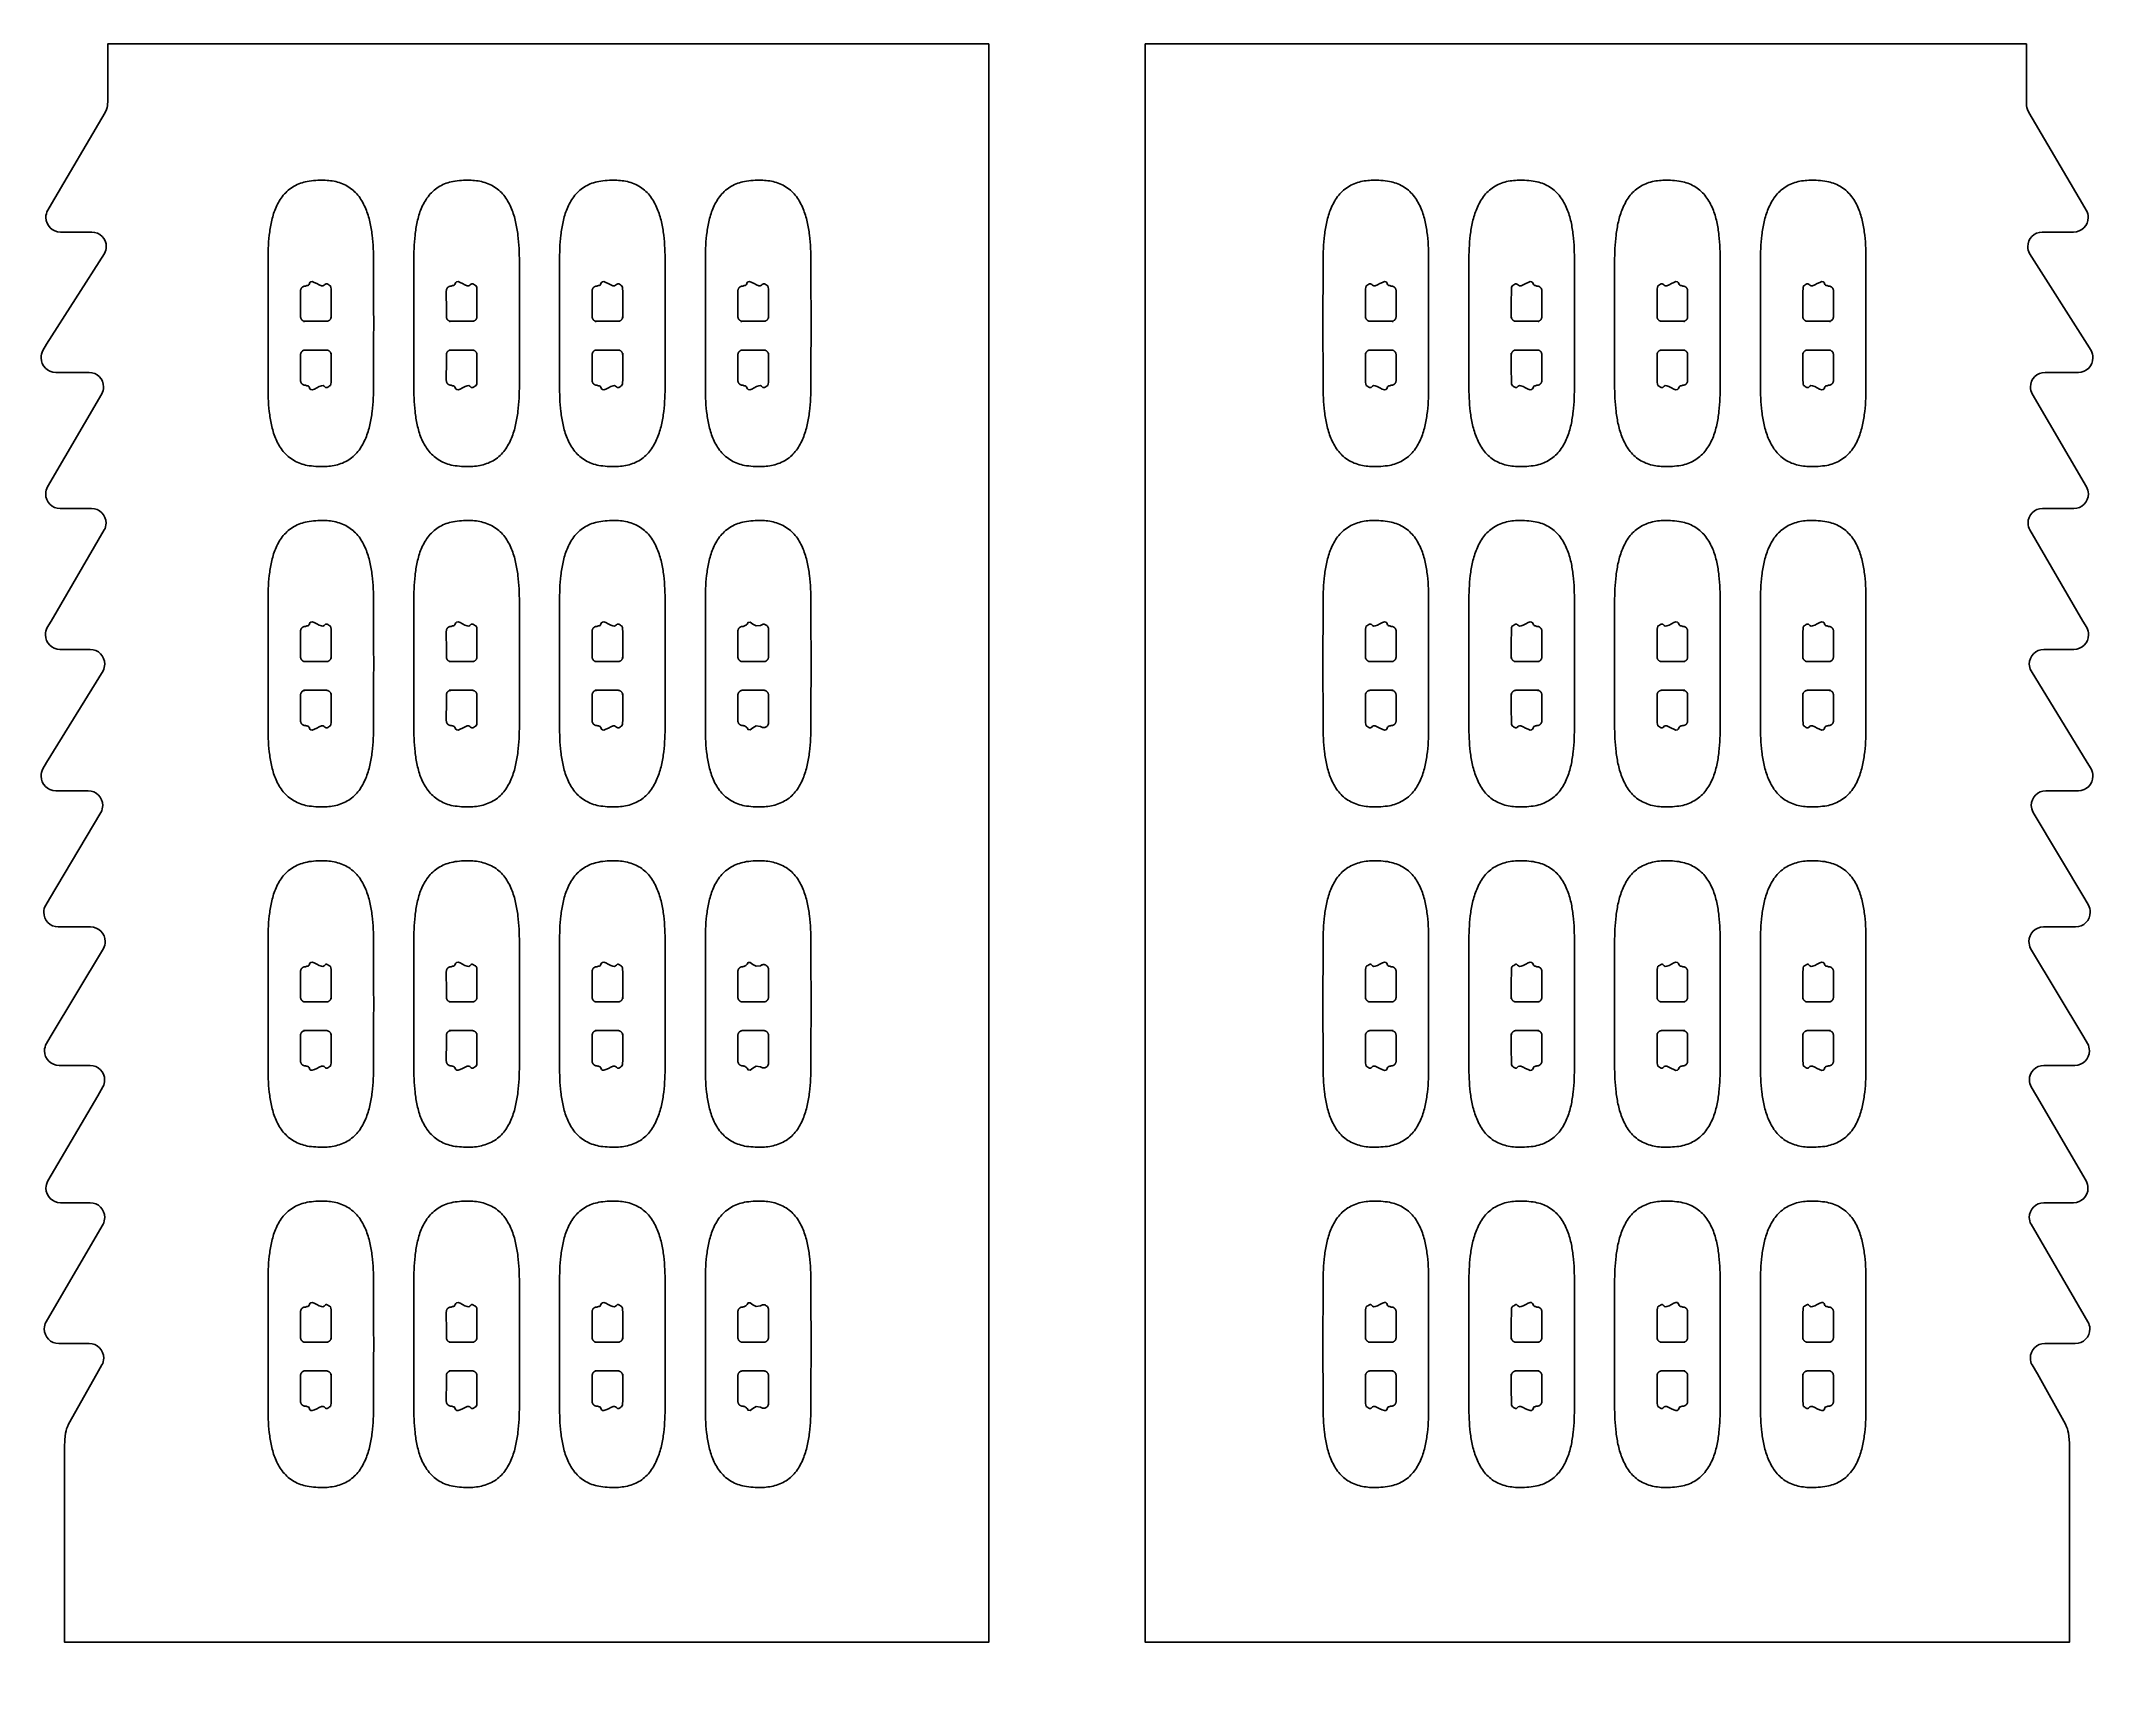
# Model space of a CAD drawing. Header units: millimetres. Extents: x -106 to 105, y -5 to 165.
import ezdxf

# ---------------------------------------------------------------- set-up
doc = ezdxf.new("R2010")
doc.units = ezdxf.units.MM
doc.header["$MEASUREMENT"] = 0
for name, color, linetype in [('Product Cutter 1', 2, 'Continuous'), ('Product Cutter 3', 4, 'Continuous'), ('Trim Cutting 1', 3, 'Continuous')]:
    doc.layers.add(name, color=color, linetype=linetype)

msp = doc.modelspace()

# ---------------------------------------------------------------- linework, layer by layer
at = {"layer": 'Product Cutter 1', "ltscale": 10}
for points in [[(-71.45, 135.64), (-71.46, 138.4), (-71.46, 141.98), (-71.46, 141.98), (-71.46, 142.87), (-71.5, 143.78), (-71.61, 144.7), (-71.67, 145.16), (-71.74, 145.62), (-71.85, 146.08), (-71.95, 146.54), (-72.09, 146.99), (-72.27, 147.43), (-72.45, 147.87), (-72.68, 148.29), (-72.96, 148.68), (-73.25, 149.06), (-73.61, 149.4), (-74.01, 149.66), (-74.42, 149.92), (-74.88, 150.1), (-75.35, 150.22), (-75.82, 150.33), (-76.31, 150.37), (-76.79, 150.37), (-77.28, 150.37), (-78, 150.32), (-78.47, 150.2), (-78.94, 150.09), (-79.4, 149.91), (-79.8, 149.65), (-80.21, 149.39), (-80.57, 149.05), (-80.86, 148.67), (-81.15, 148.29), (-81.38, 147.86), (-81.56, 147.43), (-81.74, 146.99), (-81.87, 146.53), (-81.97, 146.07), (-82.07, 145.62), (-82.14, 145.16), (-82.2, 144.7), (-82.3, 143.78), (-82.33, 142.87), (-82.32, 141.97), (-82.32, 141.97), (-82.32, 138.41), (-82.32, 135.64), (-82.32, 132.87), (-82.32, 129.3), (-82.32, 129.3), (-82.33, 128.41), (-82.3, 127.5), (-82.2, 126.58), (-82.14, 126.12), (-82.07, 125.66), (-81.97, 125.2), (-81.87, 124.74), (-81.74, 124.29), (-81.56, 123.85), (-81.38, 123.41), (-81.15, 122.99), (-80.86, 122.61), (-80.57, 122.23), (-80.21, 121.89), (-79.8, 121.63), (-79.4, 121.37), (-78.94, 121.19), (-78.47, 121.07), (-78, 120.96), (-77.28, 120.91), (-76.79, 120.91), (-76.31, 120.9), (-75.82, 120.95), (-75.35, 121.06), (-74.88, 121.17), (-74.42, 121.35), (-74.01, 121.61), (-73.61, 121.88), (-73.25, 122.21), (-72.96, 122.6), (-72.68, 122.98), (-72.45, 123.41), (-72.27, 123.85), (-72.09, 124.28), (-71.95, 124.74), (-71.85, 125.2), (-71.74, 125.65), (-71.67, 126.11), (-71.61, 126.57), (-71.5, 127.49), (-71.46, 128.4), (-71.46, 129.3), (-71.46, 129.3), (-71.46, 132.87), (-71.45, 135.64)], [(-56.45, 135.64), (-56.46, 138.4), (-56.46, 141.98), (-56.46, 141.98), (-56.46, 142.87), (-56.5, 143.78), (-56.61, 144.7), (-56.67, 145.16), (-56.74, 145.62), (-56.85, 146.08), (-56.95, 146.54), (-57.09, 146.99), (-57.27, 147.43), (-57.45, 147.87), (-57.68, 148.29), (-57.96, 148.68), (-58.25, 149.06), (-58.61, 149.4), (-59.01, 149.66), (-59.42, 149.92), (-59.88, 150.1), (-60.35, 150.22), (-60.82, 150.33), (-61.31, 150.37), (-61.79, 150.37), (-62.28, 150.37), (-63, 150.32), (-63.47, 150.2), (-63.94, 150.09), (-64.4, 149.91), (-64.8, 149.65), (-65.21, 149.39), (-65.57, 149.05), (-65.86, 148.67), (-66.15, 148.29), (-66.38, 147.86), (-66.56, 147.43), (-66.74, 146.99), (-66.87, 146.53), (-66.97, 146.07), (-67.07, 145.62), (-67.14, 145.16), (-67.2, 144.7), (-67.3, 143.78), (-67.33, 142.87), (-67.32, 141.97), (-67.32, 141.97), (-67.32, 138.41), (-67.32, 135.64), (-67.32, 132.87), (-67.32, 129.3), (-67.32, 129.3), (-67.33, 128.41), (-67.3, 127.5), (-67.2, 126.58), (-67.14, 126.12), (-67.07, 125.66), (-66.97, 125.2), (-66.87, 124.74), (-66.74, 124.29), (-66.56, 123.85), (-66.38, 123.41), (-66.15, 122.99), (-65.86, 122.61), (-65.57, 122.23), (-65.21, 121.89), (-64.8, 121.63), (-64.4, 121.37), (-63.94, 121.19), (-63.47, 121.07), (-63, 120.96), (-62.28, 120.91), (-61.79, 120.91), (-61.31, 120.9), (-60.82, 120.95), (-60.35, 121.06), (-59.88, 121.17), (-59.42, 121.35), (-59.01, 121.61), (-58.61, 121.88), (-58.25, 122.21), (-57.96, 122.6), (-57.68, 122.98), (-57.45, 123.41), (-57.27, 123.85), (-57.09, 124.28), (-56.95, 124.74), (-56.85, 125.2), (-56.74, 125.65), (-56.67, 126.11), (-56.61, 126.57), (-56.5, 127.49), (-56.46, 128.4), (-56.46, 129.3), (-56.46, 129.3), (-56.46, 132.87), (-56.45, 135.64)], [(-41.45, 135.64), (-41.46, 138.4), (-41.46, 141.98), (-41.46, 141.98), (-41.46, 142.87), (-41.5, 143.78), (-41.61, 144.7), (-41.67, 145.16), (-41.74, 145.62), (-41.85, 146.08), (-41.95, 146.54), (-42.09, 146.99), (-42.27, 147.43), (-42.45, 147.87), (-42.68, 148.29), (-42.96, 148.68), (-43.25, 149.06), (-43.61, 149.4), (-44.01, 149.66), (-44.42, 149.92), (-44.88, 150.1), (-45.35, 150.22), (-45.82, 150.33), (-46.31, 150.37), (-46.79, 150.37), (-47.28, 150.37), (-48, 150.32), (-48.47, 150.2), (-48.94, 150.09), (-49.4, 149.91), (-49.8, 149.65), (-50.21, 149.39), (-50.57, 149.05), (-50.86, 148.67), (-51.15, 148.29), (-51.38, 147.86), (-51.56, 147.43), (-51.74, 146.99), (-51.87, 146.53), (-51.97, 146.07), (-52.07, 145.62), (-52.14, 145.16), (-52.2, 144.7), (-52.3, 143.78), (-52.33, 142.87), (-52.32, 141.97), (-52.32, 141.97), (-52.32, 138.41), (-52.32, 135.64), (-52.32, 132.87), (-52.32, 129.3), (-52.32, 129.3), (-52.33, 128.41), (-52.3, 127.5), (-52.2, 126.58), (-52.14, 126.12), (-52.07, 125.66), (-51.97, 125.2), (-51.87, 124.74), (-51.74, 124.29), (-51.56, 123.85), (-51.38, 123.41), (-51.15, 122.99), (-50.86, 122.61), (-50.57, 122.23), (-50.21, 121.89), (-49.8, 121.63), (-49.4, 121.37), (-48.94, 121.19), (-48.47, 121.07), (-48, 120.96), (-47.28, 120.91), (-46.79, 120.91), (-46.31, 120.9), (-45.82, 120.95), (-45.35, 121.06), (-44.88, 121.17), (-44.42, 121.35), (-44.01, 121.61), (-43.61, 121.88), (-43.25, 122.21), (-42.96, 122.6), (-42.68, 122.98), (-42.45, 123.41), (-42.27, 123.85), (-42.09, 124.28), (-41.95, 124.74), (-41.85, 125.2), (-41.74, 125.65), (-41.67, 126.11), (-41.61, 126.57), (-41.5, 127.49), (-41.46, 128.4), (-41.46, 129.3), (-41.46, 129.3), (-41.46, 132.87), (-41.45, 135.64)], [(-26.45, 135.64), (-26.46, 138.4), (-26.46, 141.98), (-26.46, 141.98), (-26.46, 142.87), (-26.5, 143.78), (-26.61, 144.7), (-26.67, 145.16), (-26.74, 145.62), (-26.85, 146.08), (-26.95, 146.54), (-27.09, 146.99), (-27.27, 147.43), (-27.45, 147.87), (-27.68, 148.29), (-27.96, 148.68), (-28.25, 149.06), (-28.61, 149.4), (-29.01, 149.66), (-29.42, 149.92), (-29.88, 150.1), (-30.35, 150.22), (-30.82, 150.33), (-31.31, 150.37), (-31.79, 150.37), (-32.28, 150.37), (-33, 150.32), (-33.47, 150.2), (-33.94, 150.09), (-34.4, 149.91), (-34.8, 149.65), (-35.21, 149.39), (-35.57, 149.05), (-35.86, 148.67), (-36.15, 148.29), (-36.38, 147.86), (-36.56, 147.43), (-36.74, 146.99), (-36.87, 146.53), (-36.97, 146.07), (-37.07, 145.62), (-37.14, 145.16), (-37.2, 144.7), (-37.3, 143.78), (-37.33, 142.87), (-37.32, 141.97), (-37.32, 141.97), (-37.32, 138.41), (-37.32, 135.64), (-37.32, 132.87), (-37.32, 129.3), (-37.32, 129.3), (-37.33, 128.41), (-37.3, 127.5), (-37.2, 126.58), (-37.14, 126.12), (-37.07, 125.66), (-36.97, 125.2), (-36.87, 124.74), (-36.74, 124.29), (-36.56, 123.85), (-36.38, 123.41), (-36.15, 122.99), (-35.86, 122.61), (-35.57, 122.23), (-35.21, 121.89), (-34.8, 121.63), (-34.4, 121.37), (-33.94, 121.19), (-33.47, 121.07), (-33, 120.96), (-32.28, 120.91), (-31.79, 120.91), (-31.31, 120.9), (-30.82, 120.95), (-30.35, 121.06), (-29.88, 121.17), (-29.42, 121.35), (-29.01, 121.61), (-28.61, 121.88), (-28.25, 122.21), (-27.96, 122.6), (-27.68, 122.98), (-27.45, 123.41), (-27.27, 123.85), (-27.09, 124.28), (-26.95, 124.74), (-26.85, 125.2), (-26.74, 125.65), (-26.67, 126.11), (-26.61, 126.57), (-26.5, 127.49), (-26.46, 128.4), (-26.46, 129.3), (-26.46, 129.3), (-26.46, 132.87), (-26.45, 135.64)], [(26.22, 135.64), (26.22, 138.4), (26.23, 141.98), (26.23, 141.98), (26.23, 142.87), (26.26, 143.78), (26.38, 144.7), (26.43, 145.16), (26.51, 145.62), (26.61, 146.08), (26.72, 146.54), (26.85, 146.99), (27.04, 147.43), (27.22, 147.87), (27.44, 148.29), (27.73, 148.68), (28.02, 149.06), (28.37, 149.4), (28.78, 149.66), (29.19, 149.92), (29.64, 150.1), (30.11, 150.22), (30.59, 150.33), (31.07, 150.37), (31.56, 150.37), (32.05, 150.37), (32.76, 150.32), (33.24, 150.2), (33.71, 150.09), (34.16, 149.91), (34.57, 149.65), (34.98, 149.39), (35.33, 149.05), (35.62, 148.67), (35.92, 148.29), (36.14, 147.86), (36.32, 147.43), (36.5, 146.99), (36.64, 146.53), (36.74, 146.07), (36.84, 145.62), (36.91, 145.16), (36.96, 144.7), (37.07, 143.78), (37.09, 142.87), (37.09, 141.97), (37.09, 141.97), (37.09, 138.41), (37.09, 135.64), (37.09, 132.87), (37.09, 129.3), (37.09, 129.3), (37.09, 128.41), (37.07, 127.5), (36.96, 126.58), (36.91, 126.12), (36.84, 125.66), (36.74, 125.2), (36.64, 124.74), (36.5, 124.29), (36.32, 123.85), (36.14, 123.41), (35.92, 122.99), (35.62, 122.61), (35.33, 122.23), (34.98, 121.89), (34.57, 121.63), (34.16, 121.37), (33.71, 121.19), (33.24, 121.07), (32.76, 120.96), (32.05, 120.91), (31.56, 120.91), (31.07, 120.9), (30.59, 120.95), (30.11, 121.06), (29.64, 121.17), (29.19, 121.35), (28.78, 121.61), (28.37, 121.88), (28.02, 122.21), (27.73, 122.6), (27.44, 122.98), (27.22, 123.41), (27.04, 123.85), (26.85, 124.28), (26.72, 124.74), (26.61, 125.2), (26.51, 125.65), (26.43, 126.11), (26.38, 126.57), (26.26, 127.49), (26.23, 128.4), (26.23, 129.3), (26.23, 129.3), (26.22, 132.87), (26.22, 135.64)], [(41.22, 135.64), (41.22, 138.4), (41.23, 141.98), (41.23, 141.98), (41.23, 142.87), (41.26, 143.78), (41.38, 144.7), (41.43, 145.16), (41.51, 145.62), (41.61, 146.08), (41.72, 146.54), (41.85, 146.99), (42.04, 147.43), (42.22, 147.87), (42.44, 148.29), (42.73, 148.68), (43.02, 149.06), (43.37, 149.4), (43.78, 149.66), (44.19, 149.92), (44.64, 150.1), (45.11, 150.22), (45.59, 150.33), (46.07, 150.37), (46.56, 150.37), (47.05, 150.37), (47.76, 150.32), (48.24, 150.2), (48.71, 150.09), (49.16, 149.91), (49.57, 149.65), (49.98, 149.39), (50.33, 149.05), (50.62, 148.67), (50.92, 148.29), (51.14, 147.86), (51.32, 147.43), (51.5, 146.99), (51.64, 146.53), (51.74, 146.07), (51.84, 145.62), (51.91, 145.16), (51.96, 144.7), (52.07, 143.78), (52.09, 142.87), (52.09, 141.97), (52.09, 141.97), (52.09, 138.41), (52.09, 135.64), (52.09, 132.87), (52.09, 129.3), (52.09, 129.3), (52.09, 128.41), (52.07, 127.5), (51.96, 126.58), (51.91, 126.12), (51.84, 125.66), (51.74, 125.2), (51.64, 124.74), (51.5, 124.29), (51.32, 123.85), (51.14, 123.41), (50.92, 122.99), (50.62, 122.61), (50.33, 122.23), (49.98, 121.89), (49.57, 121.63), (49.16, 121.37), (48.71, 121.19), (48.24, 121.07), (47.76, 120.96), (47.05, 120.91), (46.56, 120.91), (46.07, 120.9), (45.59, 120.95), (45.11, 121.06), (44.64, 121.17), (44.19, 121.35), (43.78, 121.61), (43.37, 121.88), (43.02, 122.21), (42.73, 122.6), (42.44, 122.98), (42.22, 123.41), (42.04, 123.85), (41.85, 124.28), (41.72, 124.74), (41.61, 125.2), (41.51, 125.65), (41.43, 126.11), (41.38, 126.57), (41.26, 127.49), (41.23, 128.4), (41.23, 129.3), (41.23, 129.3), (41.22, 132.87), (41.22, 135.64)], [(56.22, 135.64), (56.22, 138.4), (56.23, 141.98), (56.23, 141.98), (56.23, 142.87), (56.26, 143.78), (56.38, 144.7), (56.43, 145.16), (56.51, 145.62), (56.61, 146.08), (56.72, 146.54), (56.85, 146.99), (57.04, 147.43), (57.22, 147.87), (57.44, 148.29), (57.73, 148.68), (58.02, 149.06), (58.37, 149.4), (58.78, 149.66), (59.19, 149.92), (59.64, 150.1), (60.11, 150.22), (60.59, 150.33), (61.07, 150.37), (61.56, 150.37), (62.05, 150.37), (62.76, 150.32), (63.24, 150.2), (63.71, 150.09), (64.16, 149.91), (64.57, 149.65), (64.98, 149.39), (65.33, 149.05), (65.62, 148.67), (65.92, 148.29), (66.14, 147.86), (66.32, 147.43), (66.5, 146.99), (66.64, 146.53), (66.74, 146.07), (66.84, 145.62), (66.91, 145.16), (66.96, 144.7), (67.07, 143.78), (67.09, 142.87), (67.09, 141.97), (67.09, 141.97), (67.09, 138.41), (67.09, 135.64), (67.09, 132.87), (67.09, 129.3), (67.09, 129.3), (67.09, 128.41), (67.07, 127.5), (66.96, 126.58), (66.91, 126.12), (66.84, 125.66), (66.74, 125.2), (66.64, 124.74), (66.5, 124.29), (66.32, 123.85), (66.14, 123.41), (65.92, 122.99), (65.62, 122.61), (65.33, 122.23), (64.98, 121.89), (64.57, 121.63), (64.16, 121.37), (63.71, 121.19), (63.24, 121.07), (62.76, 120.96), (62.05, 120.91), (61.56, 120.91), (61.07, 120.9), (60.59, 120.95), (60.11, 121.06), (59.64, 121.17), (59.19, 121.35), (58.78, 121.61), (58.37, 121.88), (58.02, 122.21), (57.73, 122.6), (57.44, 122.98), (57.22, 123.41), (57.04, 123.85), (56.85, 124.28), (56.72, 124.74), (56.61, 125.2), (56.51, 125.65), (56.43, 126.11), (56.38, 126.57), (56.26, 127.49), (56.23, 128.4), (56.23, 129.3), (56.23, 129.3), (56.22, 132.87), (56.22, 135.64)], [(71.22, 135.64), (71.22, 138.4), (71.23, 141.98), (71.23, 141.98), (71.23, 142.87), (71.26, 143.78), (71.38, 144.7), (71.43, 145.16), (71.51, 145.62), (71.61, 146.08), (71.72, 146.54), (71.85, 146.99), (72.04, 147.43), (72.22, 147.87), (72.44, 148.29), (72.73, 148.68), (73.02, 149.06), (73.37, 149.4), (73.78, 149.66), (74.19, 149.92), (74.64, 150.1), (75.11, 150.22), (75.59, 150.33), (76.07, 150.37), (76.56, 150.37), (77.05, 150.37), (77.76, 150.32), (78.24, 150.2), (78.71, 150.09), (79.16, 149.91), (79.57, 149.65), (79.98, 149.39), (80.33, 149.05), (80.62, 148.67), (80.92, 148.29), (81.14, 147.86), (81.32, 147.43), (81.5, 146.99), (81.64, 146.53), (81.74, 146.07), (81.84, 145.62), (81.91, 145.16), (81.96, 144.7), (82.07, 143.78), (82.09, 142.87), (82.09, 141.97), (82.09, 141.97), (82.09, 138.41), (82.09, 135.64), (82.09, 132.87), (82.09, 129.3), (82.09, 129.3), (82.09, 128.41), (82.07, 127.5), (81.96, 126.58), (81.91, 126.12), (81.84, 125.66), (81.74, 125.2), (81.64, 124.74), (81.5, 124.29), (81.32, 123.85), (81.14, 123.41), (80.92, 122.99), (80.62, 122.61), (80.33, 122.23), (79.98, 121.89), (79.57, 121.63), (79.16, 121.37), (78.71, 121.19), (78.24, 121.07), (77.76, 120.96), (77.05, 120.91), (76.56, 120.91), (76.07, 120.9), (75.59, 120.95), (75.11, 121.06), (74.64, 121.17), (74.19, 121.35), (73.78, 121.61), (73.37, 121.88), (73.02, 122.21), (72.73, 122.6), (72.44, 122.98), (72.22, 123.41), (72.04, 123.85), (71.85, 124.28), (71.72, 124.74), (71.61, 125.2), (71.51, 125.65), (71.43, 126.11), (71.38, 126.57), (71.26, 127.49), (71.23, 128.4), (71.23, 129.3), (71.23, 129.3), (71.22, 132.87), (71.22, 135.64)], [(-71.45, 100.64), (-71.46, 103.4), (-71.46, 106.98), (-71.46, 106.98), (-71.46, 107.87), (-71.5, 108.78), (-71.61, 109.7), (-71.67, 110.16), (-71.74, 110.62), (-71.85, 111.08), (-71.95, 111.54), (-72.09, 111.99), (-72.27, 112.43), (-72.45, 112.87), (-72.68, 113.29), (-72.96, 113.68), (-73.25, 114.06), (-73.61, 114.4), (-74.01, 114.66), (-74.42, 114.92), (-74.88, 115.1), (-75.35, 115.22), (-75.82, 115.33), (-76.31, 115.37), (-76.79, 115.37), (-77.28, 115.37), (-78, 115.32), (-78.47, 115.2), (-78.94, 115.09), (-79.4, 114.91), (-79.8, 114.65), (-80.21, 114.39), (-80.57, 114.05), (-80.86, 113.67), (-81.15, 113.29), (-81.38, 112.86), (-81.56, 112.43), (-81.74, 111.99), (-81.87, 111.53), (-81.97, 111.07), (-82.07, 110.62), (-82.14, 110.16), (-82.2, 109.7), (-82.3, 108.78), (-82.33, 107.87), (-82.32, 106.97), (-82.32, 106.97), (-82.32, 103.41), (-82.32, 100.64), (-82.32, 97.87), (-82.32, 94.3), (-82.32, 94.3), (-82.33, 93.41), (-82.3, 92.5), (-82.2, 91.58), (-82.14, 91.12), (-82.07, 90.66), (-81.97, 90.2), (-81.87, 89.74), (-81.74, 89.29), (-81.56, 88.85), (-81.38, 88.41), (-81.15, 87.99), (-80.86, 87.61), (-80.57, 87.23), (-80.21, 86.89), (-79.8, 86.63), (-79.4, 86.37), (-78.94, 86.19), (-78.47, 86.07), (-78, 85.96), (-77.28, 85.91), (-76.79, 85.91), (-76.31, 85.9), (-75.82, 85.95), (-75.35, 86.06), (-74.88, 86.17), (-74.42, 86.35), (-74.01, 86.61), (-73.61, 86.88), (-73.25, 87.21), (-72.96, 87.6), (-72.68, 87.98), (-72.45, 88.41), (-72.27, 88.85), (-72.09, 89.28), (-71.95, 89.74), (-71.85, 90.2), (-71.74, 90.65), (-71.67, 91.11), (-71.61, 91.57), (-71.5, 92.49), (-71.46, 93.4), (-71.46, 94.3), (-71.46, 94.3), (-71.46, 97.87), (-71.45, 100.64)], [(-56.45, 100.64), (-56.46, 103.4), (-56.46, 106.98), (-56.46, 106.98), (-56.46, 107.87), (-56.5, 108.78), (-56.61, 109.7), (-56.67, 110.16), (-56.74, 110.62), (-56.85, 111.08), (-56.95, 111.54), (-57.09, 111.99), (-57.27, 112.43), (-57.45, 112.87), (-57.68, 113.29), (-57.96, 113.68), (-58.25, 114.06), (-58.61, 114.4), (-59.01, 114.66), (-59.42, 114.92), (-59.88, 115.1), (-60.35, 115.22), (-60.82, 115.33), (-61.31, 115.37), (-61.79, 115.37), (-62.28, 115.37), (-63, 115.32), (-63.47, 115.2), (-63.94, 115.09), (-64.4, 114.91), (-64.8, 114.65), (-65.21, 114.39), (-65.57, 114.05), (-65.86, 113.67), (-66.15, 113.29), (-66.38, 112.86), (-66.56, 112.43), (-66.74, 111.99), (-66.87, 111.53), (-66.97, 111.07), (-67.07, 110.62), (-67.14, 110.16), (-67.2, 109.7), (-67.3, 108.78), (-67.33, 107.87), (-67.32, 106.97), (-67.32, 106.97), (-67.32, 103.41), (-67.32, 100.64), (-67.32, 97.87), (-67.32, 94.3), (-67.32, 94.3), (-67.33, 93.41), (-67.3, 92.5), (-67.2, 91.58), (-67.14, 91.12), (-67.07, 90.66), (-66.97, 90.2), (-66.87, 89.74), (-66.74, 89.29), (-66.56, 88.85), (-66.38, 88.41), (-66.15, 87.99), (-65.86, 87.61), (-65.57, 87.23), (-65.21, 86.89), (-64.8, 86.63), (-64.4, 86.37), (-63.94, 86.19), (-63.47, 86.07), (-63, 85.96), (-62.28, 85.91), (-61.79, 85.91), (-61.31, 85.9), (-60.82, 85.95), (-60.35, 86.06), (-59.88, 86.17), (-59.42, 86.35), (-59.01, 86.61), (-58.61, 86.88), (-58.25, 87.21), (-57.96, 87.6), (-57.68, 87.98), (-57.45, 88.41), (-57.27, 88.85), (-57.09, 89.28), (-56.95, 89.74), (-56.85, 90.2), (-56.74, 90.65), (-56.67, 91.11), (-56.61, 91.57), (-56.5, 92.49), (-56.46, 93.4), (-56.46, 94.3), (-56.46, 94.3), (-56.46, 97.87), (-56.45, 100.64)], [(-41.45, 100.64), (-41.46, 103.4), (-41.46, 106.98), (-41.46, 106.98), (-41.46, 107.87), (-41.5, 108.78), (-41.61, 109.7), (-41.67, 110.16), (-41.74, 110.62), (-41.85, 111.08), (-41.95, 111.54), (-42.09, 111.99), (-42.27, 112.43), (-42.45, 112.87), (-42.68, 113.29), (-42.96, 113.68), (-43.25, 114.06), (-43.61, 114.4), (-44.01, 114.66), (-44.42, 114.92), (-44.88, 115.1), (-45.35, 115.22), (-45.82, 115.33), (-46.31, 115.37), (-46.79, 115.37), (-47.28, 115.37), (-48, 115.32), (-48.47, 115.2), (-48.94, 115.09), (-49.4, 114.91), (-49.8, 114.65), (-50.21, 114.39), (-50.57, 114.05), (-50.86, 113.67), (-51.15, 113.29), (-51.38, 112.86), (-51.56, 112.43), (-51.74, 111.99), (-51.87, 111.53), (-51.97, 111.07), (-52.07, 110.62), (-52.14, 110.16), (-52.2, 109.7), (-52.3, 108.78), (-52.33, 107.87), (-52.32, 106.97), (-52.32, 106.97), (-52.32, 103.41), (-52.32, 100.64), (-52.32, 97.87), (-52.32, 94.3), (-52.32, 94.3), (-52.33, 93.41), (-52.3, 92.5), (-52.2, 91.58), (-52.14, 91.12), (-52.07, 90.66), (-51.97, 90.2), (-51.87, 89.74), (-51.74, 89.29), (-51.56, 88.85), (-51.38, 88.41), (-51.15, 87.99), (-50.86, 87.61), (-50.57, 87.23), (-50.21, 86.89), (-49.8, 86.63), (-49.4, 86.37), (-48.94, 86.19), (-48.47, 86.07), (-48, 85.96), (-47.28, 85.91), (-46.79, 85.91), (-46.31, 85.9), (-45.82, 85.95), (-45.35, 86.06), (-44.88, 86.17), (-44.42, 86.35), (-44.01, 86.61), (-43.61, 86.88), (-43.25, 87.21), (-42.96, 87.6), (-42.68, 87.98), (-42.45, 88.41), (-42.27, 88.85), (-42.09, 89.28), (-41.95, 89.74), (-41.85, 90.2), (-41.74, 90.65), (-41.67, 91.11), (-41.61, 91.57), (-41.5, 92.49), (-41.46, 93.4), (-41.46, 94.3), (-41.46, 94.3), (-41.46, 97.87), (-41.45, 100.64)], [(-26.45, 100.64), (-26.46, 103.4), (-26.46, 106.98), (-26.46, 106.98), (-26.46, 107.87), (-26.5, 108.78), (-26.61, 109.7), (-26.67, 110.16), (-26.74, 110.62), (-26.85, 111.08), (-26.95, 111.54), (-27.09, 111.99), (-27.27, 112.43), (-27.45, 112.87), (-27.68, 113.29), (-27.96, 113.68), (-28.25, 114.06), (-28.61, 114.4), (-29.01, 114.66), (-29.42, 114.92), (-29.88, 115.1), (-30.35, 115.22), (-30.82, 115.33), (-31.31, 115.37), (-31.79, 115.37), (-32.28, 115.37), (-33, 115.32), (-33.47, 115.2), (-33.94, 115.09), (-34.4, 114.91), (-34.8, 114.65), (-35.21, 114.39), (-35.57, 114.05), (-35.86, 113.67), (-36.15, 113.29), (-36.38, 112.86), (-36.56, 112.43), (-36.74, 111.99), (-36.87, 111.53), (-36.97, 111.07), (-37.07, 110.62), (-37.14, 110.16), (-37.2, 109.7), (-37.3, 108.78), (-37.33, 107.87), (-37.32, 106.97), (-37.32, 106.97), (-37.32, 103.41), (-37.32, 100.64), (-37.32, 97.87), (-37.32, 94.3), (-37.32, 94.3), (-37.33, 93.41), (-37.3, 92.5), (-37.2, 91.58), (-37.14, 91.12), (-37.07, 90.66), (-36.97, 90.2), (-36.87, 89.74), (-36.74, 89.29), (-36.56, 88.85), (-36.38, 88.41), (-36.15, 87.99), (-35.86, 87.61), (-35.57, 87.23), (-35.21, 86.89), (-34.8, 86.63), (-34.4, 86.37), (-33.94, 86.19), (-33.47, 86.07), (-33, 85.96), (-32.28, 85.91), (-31.79, 85.91), (-31.31, 85.9), (-30.82, 85.95), (-30.35, 86.06), (-29.88, 86.17), (-29.42, 86.35), (-29.01, 86.61), (-28.61, 86.88), (-28.25, 87.21), (-27.96, 87.6), (-27.68, 87.98), (-27.45, 88.41), (-27.27, 88.85), (-27.09, 89.28), (-26.95, 89.74), (-26.85, 90.2), (-26.74, 90.65), (-26.67, 91.11), (-26.61, 91.57), (-26.5, 92.49), (-26.46, 93.4), (-26.46, 94.3), (-26.46, 94.3), (-26.46, 97.87), (-26.45, 100.64)], [(26.22, 100.64), (26.22, 103.4), (26.23, 106.98), (26.23, 106.98), (26.23, 107.87), (26.26, 108.78), (26.38, 109.7), (26.43, 110.16), (26.51, 110.62), (26.61, 111.08), (26.72, 111.54), (26.85, 111.99), (27.04, 112.43), (27.22, 112.87), (27.44, 113.29), (27.73, 113.68), (28.02, 114.06), (28.37, 114.4), (28.78, 114.66), (29.19, 114.92), (29.64, 115.1), (30.11, 115.22), (30.59, 115.33), (31.07, 115.37), (31.56, 115.37), (32.05, 115.37), (32.76, 115.32), (33.24, 115.2), (33.71, 115.09), (34.16, 114.91), (34.57, 114.65), (34.98, 114.39), (35.33, 114.05), (35.62, 113.67), (35.92, 113.29), (36.14, 112.86), (36.32, 112.43), (36.5, 111.99), (36.64, 111.53), (36.74, 111.07), (36.84, 110.62), (36.91, 110.16), (36.96, 109.7), (37.07, 108.78), (37.09, 107.87), (37.09, 106.97), (37.09, 106.97), (37.09, 103.41), (37.09, 100.64), (37.09, 97.87), (37.09, 94.3), (37.09, 94.3), (37.09, 93.41), (37.07, 92.5), (36.96, 91.58), (36.91, 91.12), (36.84, 90.66), (36.74, 90.2), (36.64, 89.74), (36.5, 89.29), (36.32, 88.85), (36.14, 88.41), (35.92, 87.99), (35.62, 87.61), (35.33, 87.23), (34.98, 86.89), (34.57, 86.63), (34.16, 86.37), (33.71, 86.19), (33.24, 86.07), (32.76, 85.96), (32.05, 85.91), (31.56, 85.91), (31.07, 85.9), (30.59, 85.95), (30.11, 86.06), (29.64, 86.17), (29.19, 86.35), (28.78, 86.61), (28.37, 86.88), (28.02, 87.21), (27.73, 87.6), (27.44, 87.98), (27.22, 88.41), (27.04, 88.85), (26.85, 89.28), (26.72, 89.74), (26.61, 90.2), (26.51, 90.65), (26.43, 91.11), (26.38, 91.57), (26.26, 92.49), (26.23, 93.4), (26.23, 94.3), (26.23, 94.3), (26.22, 97.87), (26.22, 100.64)], [(41.22, 100.64), (41.22, 103.4), (41.23, 106.98), (41.23, 106.98), (41.23, 107.87), (41.26, 108.78), (41.38, 109.7), (41.43, 110.16), (41.51, 110.62), (41.61, 111.08), (41.72, 111.54), (41.85, 111.99), (42.04, 112.43), (42.22, 112.87), (42.44, 113.29), (42.73, 113.68), (43.02, 114.06), (43.37, 114.4), (43.78, 114.66), (44.19, 114.92), (44.64, 115.1), (45.11, 115.22), (45.59, 115.33), (46.07, 115.37), (46.56, 115.37), (47.05, 115.37), (47.76, 115.32), (48.24, 115.2), (48.71, 115.09), (49.16, 114.91), (49.57, 114.65), (49.98, 114.39), (50.33, 114.05), (50.62, 113.67), (50.92, 113.29), (51.14, 112.86), (51.32, 112.43), (51.5, 111.99), (51.64, 111.53), (51.74, 111.07), (51.84, 110.62), (51.91, 110.16), (51.96, 109.7), (52.07, 108.78), (52.09, 107.87), (52.09, 106.97), (52.09, 106.97), (52.09, 103.41), (52.09, 100.64), (52.09, 97.87), (52.09, 94.3), (52.09, 94.3), (52.09, 93.41), (52.07, 92.5), (51.96, 91.58), (51.91, 91.12), (51.84, 90.66), (51.74, 90.2), (51.64, 89.74), (51.5, 89.29), (51.32, 88.85), (51.14, 88.41), (50.92, 87.99), (50.62, 87.61), (50.33, 87.23), (49.98, 86.89), (49.57, 86.63), (49.16, 86.37), (48.71, 86.19), (48.24, 86.07), (47.76, 85.96), (47.05, 85.91), (46.56, 85.91), (46.07, 85.9), (45.59, 85.95), (45.11, 86.06), (44.64, 86.17), (44.19, 86.35), (43.78, 86.61), (43.37, 86.88), (43.02, 87.21), (42.73, 87.6), (42.44, 87.98), (42.22, 88.41), (42.04, 88.85), (41.85, 89.28), (41.72, 89.74), (41.61, 90.2), (41.51, 90.65), (41.43, 91.11), (41.38, 91.57), (41.26, 92.49), (41.23, 93.4), (41.23, 94.3), (41.23, 94.3), (41.22, 97.87), (41.22, 100.64)], [(56.22, 100.64), (56.22, 103.4), (56.23, 106.98), (56.23, 106.98), (56.23, 107.87), (56.26, 108.78), (56.38, 109.7), (56.43, 110.16), (56.51, 110.62), (56.61, 111.08), (56.72, 111.54), (56.85, 111.99), (57.04, 112.43), (57.22, 112.87), (57.44, 113.29), (57.73, 113.68), (58.02, 114.06), (58.37, 114.4), (58.78, 114.66), (59.19, 114.92), (59.64, 115.1), (60.11, 115.22), (60.59, 115.33), (61.07, 115.37), (61.56, 115.37), (62.05, 115.37), (62.76, 115.32), (63.24, 115.2), (63.71, 115.09), (64.16, 114.91), (64.57, 114.65), (64.98, 114.39), (65.33, 114.05), (65.62, 113.67), (65.92, 113.29), (66.14, 112.86), (66.32, 112.43), (66.5, 111.99), (66.64, 111.53), (66.74, 111.07), (66.84, 110.62), (66.91, 110.16), (66.96, 109.7), (67.07, 108.78), (67.09, 107.87), (67.09, 106.97), (67.09, 106.97), (67.09, 103.41), (67.09, 100.64), (67.09, 97.87), (67.09, 94.3), (67.09, 94.3), (67.09, 93.41), (67.07, 92.5), (66.96, 91.58), (66.91, 91.12), (66.84, 90.66), (66.74, 90.2), (66.64, 89.74), (66.5, 89.29), (66.32, 88.85), (66.14, 88.41), (65.92, 87.99), (65.62, 87.61), (65.33, 87.23), (64.98, 86.89), (64.57, 86.63), (64.16, 86.37), (63.71, 86.19), (63.24, 86.07), (62.76, 85.96), (62.05, 85.91), (61.56, 85.91), (61.07, 85.9), (60.59, 85.95), (60.11, 86.06), (59.64, 86.17), (59.19, 86.35), (58.78, 86.61), (58.37, 86.88), (58.02, 87.21), (57.73, 87.6), (57.44, 87.98), (57.22, 88.41), (57.04, 88.85), (56.85, 89.28), (56.72, 89.74), (56.61, 90.2), (56.51, 90.65), (56.43, 91.11), (56.38, 91.57), (56.26, 92.49), (56.23, 93.4), (56.23, 94.3), (56.23, 94.3), (56.22, 97.87), (56.22, 100.64)], [(71.22, 100.64), (71.22, 103.4), (71.23, 106.98), (71.23, 106.98), (71.23, 107.87), (71.26, 108.78), (71.38, 109.7), (71.43, 110.16), (71.51, 110.62), (71.61, 111.08), (71.72, 111.54), (71.85, 111.99), (72.04, 112.43), (72.22, 112.87), (72.44, 113.29), (72.73, 113.68), (73.02, 114.06), (73.37, 114.4), (73.78, 114.66), (74.19, 114.92), (74.64, 115.1), (75.11, 115.22), (75.59, 115.33), (76.07, 115.37), (76.56, 115.37), (77.05, 115.37), (77.76, 115.32), (78.24, 115.2), (78.71, 115.09), (79.16, 114.91), (79.57, 114.65), (79.98, 114.39), (80.33, 114.05), (80.62, 113.67), (80.92, 113.29), (81.14, 112.86), (81.32, 112.43), (81.5, 111.99), (81.64, 111.53), (81.74, 111.07), (81.84, 110.62), (81.91, 110.16), (81.96, 109.7), (82.07, 108.78), (82.09, 107.87), (82.09, 106.97), (82.09, 106.97), (82.09, 103.41), (82.09, 100.64), (82.09, 97.87), (82.09, 94.3), (82.09, 94.3), (82.09, 93.41), (82.07, 92.5), (81.96, 91.58), (81.91, 91.12), (81.84, 90.66), (81.74, 90.2), (81.64, 89.74), (81.5, 89.29), (81.32, 88.85), (81.14, 88.41), (80.92, 87.99), (80.62, 87.61), (80.33, 87.23), (79.98, 86.89), (79.57, 86.63), (79.16, 86.37), (78.71, 86.19), (78.24, 86.07), (77.76, 85.96), (77.05, 85.91), (76.56, 85.91), (76.07, 85.9), (75.59, 85.95), (75.11, 86.06), (74.64, 86.17), (74.19, 86.35), (73.78, 86.61), (73.37, 86.88), (73.02, 87.21), (72.73, 87.6), (72.44, 87.98), (72.22, 88.41), (72.04, 88.85), (71.85, 89.28), (71.72, 89.74), (71.61, 90.2), (71.51, 90.65), (71.43, 91.11), (71.38, 91.57), (71.26, 92.49), (71.23, 93.4), (71.23, 94.3), (71.23, 94.3), (71.22, 97.87), (71.22, 100.64)], [(-71.45, 65.64), (-71.46, 68.4), (-71.46, 71.98), (-71.46, 71.98), (-71.46, 72.87), (-71.5, 73.78), (-71.61, 74.7), (-71.67, 75.16), (-71.74, 75.62), (-71.85, 76.08), (-71.95, 76.54), (-72.09, 76.99), (-72.27, 77.43), (-72.45, 77.87), (-72.68, 78.29), (-72.96, 78.68), (-73.25, 79.06), (-73.61, 79.4), (-74.01, 79.66), (-74.42, 79.92), (-74.88, 80.1), (-75.35, 80.22), (-75.82, 80.33), (-76.31, 80.37), (-76.79, 80.37), (-77.28, 80.37), (-78, 80.32), (-78.47, 80.2), (-78.94, 80.09), (-79.4, 79.91), (-79.8, 79.65), (-80.21, 79.39), (-80.57, 79.05), (-80.86, 78.67), (-81.15, 78.29), (-81.38, 77.86), (-81.56, 77.43), (-81.74, 76.99), (-81.87, 76.53), (-81.97, 76.07), (-82.07, 75.62), (-82.14, 75.16), (-82.2, 74.7), (-82.3, 73.78), (-82.33, 72.87), (-82.32, 71.97), (-82.32, 71.97), (-82.32, 68.41), (-82.32, 65.64), (-82.32, 62.87), (-82.32, 59.3), (-82.32, 59.3), (-82.33, 58.41), (-82.3, 57.5), (-82.2, 56.58), (-82.14, 56.12), (-82.07, 55.66), (-81.97, 55.2), (-81.87, 54.74), (-81.74, 54.29), (-81.56, 53.85), (-81.38, 53.41), (-81.15, 52.99), (-80.86, 52.61), (-80.57, 52.23), (-80.21, 51.89), (-79.8, 51.63), (-79.4, 51.37), (-78.94, 51.19), (-78.47, 51.07), (-78, 50.96), (-77.28, 50.91), (-76.79, 50.91), (-76.31, 50.9), (-75.82, 50.95), (-75.35, 51.06), (-74.88, 51.17), (-74.42, 51.35), (-74.01, 51.61), (-73.61, 51.88), (-73.25, 52.21), (-72.96, 52.6), (-72.68, 52.98), (-72.45, 53.41), (-72.27, 53.85), (-72.09, 54.28), (-71.95, 54.74), (-71.85, 55.2), (-71.74, 55.65), (-71.67, 56.11), (-71.61, 56.57), (-71.5, 57.49), (-71.46, 58.4), (-71.46, 59.3), (-71.46, 59.3), (-71.46, 62.87), (-71.45, 65.64)], [(-56.45, 65.64), (-56.46, 68.4), (-56.46, 71.98), (-56.46, 71.98), (-56.46, 72.87), (-56.5, 73.78), (-56.61, 74.7), (-56.67, 75.16), (-56.74, 75.62), (-56.85, 76.08), (-56.95, 76.54), (-57.09, 76.99), (-57.27, 77.43), (-57.45, 77.87), (-57.68, 78.29), (-57.96, 78.68), (-58.25, 79.06), (-58.61, 79.4), (-59.01, 79.66), (-59.42, 79.92), (-59.88, 80.1), (-60.35, 80.22), (-60.82, 80.33), (-61.31, 80.37), (-61.79, 80.37), (-62.28, 80.37), (-63, 80.32), (-63.47, 80.2), (-63.94, 80.09), (-64.4, 79.91), (-64.8, 79.65), (-65.21, 79.39), (-65.57, 79.05), (-65.86, 78.67), (-66.15, 78.29), (-66.38, 77.86), (-66.56, 77.43), (-66.74, 76.99), (-66.87, 76.53), (-66.97, 76.07), (-67.07, 75.62), (-67.14, 75.16), (-67.2, 74.7), (-67.3, 73.78), (-67.33, 72.87), (-67.32, 71.97), (-67.32, 71.97), (-67.32, 68.41), (-67.32, 65.64), (-67.32, 62.87), (-67.32, 59.3), (-67.32, 59.3), (-67.33, 58.41), (-67.3, 57.5), (-67.2, 56.58), (-67.14, 56.12), (-67.07, 55.66), (-66.97, 55.2), (-66.87, 54.74), (-66.74, 54.29), (-66.56, 53.85), (-66.38, 53.41), (-66.15, 52.99), (-65.86, 52.61), (-65.57, 52.23), (-65.21, 51.89), (-64.8, 51.63), (-64.4, 51.37), (-63.94, 51.19), (-63.47, 51.07), (-63, 50.96), (-62.28, 50.91), (-61.79, 50.91), (-61.31, 50.9), (-60.82, 50.95), (-60.35, 51.06), (-59.88, 51.17), (-59.42, 51.35), (-59.01, 51.61), (-58.61, 51.88), (-58.25, 52.21), (-57.96, 52.6), (-57.68, 52.98), (-57.45, 53.41), (-57.27, 53.85), (-57.09, 54.28), (-56.95, 54.74), (-56.85, 55.2), (-56.74, 55.65), (-56.67, 56.11), (-56.61, 56.57), (-56.5, 57.49), (-56.46, 58.4), (-56.46, 59.3), (-56.46, 59.3), (-56.46, 62.87), (-56.45, 65.64)], [(-41.45, 65.64), (-41.46, 68.4), (-41.46, 71.98), (-41.46, 71.98), (-41.46, 72.87), (-41.5, 73.78), (-41.61, 74.7), (-41.67, 75.16), (-41.74, 75.62), (-41.85, 76.08), (-41.95, 76.54), (-42.09, 76.99), (-42.27, 77.43), (-42.45, 77.87), (-42.68, 78.29), (-42.96, 78.68), (-43.25, 79.06), (-43.61, 79.4), (-44.01, 79.66), (-44.42, 79.92), (-44.88, 80.1), (-45.35, 80.22), (-45.82, 80.33), (-46.31, 80.37), (-46.79, 80.37), (-47.28, 80.37), (-48, 80.32), (-48.47, 80.2), (-48.94, 80.09), (-49.4, 79.91), (-49.8, 79.65), (-50.21, 79.39), (-50.57, 79.05), (-50.86, 78.67), (-51.15, 78.29), (-51.38, 77.86), (-51.56, 77.43), (-51.74, 76.99), (-51.87, 76.53), (-51.97, 76.07), (-52.07, 75.62), (-52.14, 75.16), (-52.2, 74.7), (-52.3, 73.78), (-52.33, 72.87), (-52.32, 71.97), (-52.32, 71.97), (-52.32, 68.41), (-52.32, 65.64), (-52.32, 62.87), (-52.32, 59.3), (-52.32, 59.3), (-52.33, 58.41), (-52.3, 57.5), (-52.2, 56.58), (-52.14, 56.12), (-52.07, 55.66), (-51.97, 55.2), (-51.87, 54.74), (-51.74, 54.29), (-51.56, 53.85), (-51.38, 53.41), (-51.15, 52.99), (-50.86, 52.61), (-50.57, 52.23), (-50.21, 51.89), (-49.8, 51.63), (-49.4, 51.37), (-48.94, 51.19), (-48.47, 51.07), (-48, 50.96), (-47.28, 50.91), (-46.79, 50.91), (-46.31, 50.9), (-45.82, 50.95), (-45.35, 51.06), (-44.88, 51.17), (-44.42, 51.35), (-44.01, 51.61), (-43.61, 51.88), (-43.25, 52.21), (-42.96, 52.6), (-42.68, 52.98), (-42.45, 53.41), (-42.27, 53.85), (-42.09, 54.28), (-41.95, 54.74), (-41.85, 55.2), (-41.74, 55.65), (-41.67, 56.11), (-41.61, 56.57), (-41.5, 57.49), (-41.46, 58.4), (-41.46, 59.3), (-41.46, 59.3), (-41.46, 62.87), (-41.45, 65.64)], [(-26.45, 65.64), (-26.46, 68.4), (-26.46, 71.98), (-26.46, 71.98), (-26.46, 72.87), (-26.5, 73.78), (-26.61, 74.7), (-26.67, 75.16), (-26.74, 75.62), (-26.85, 76.08), (-26.95, 76.54), (-27.09, 76.99), (-27.27, 77.43), (-27.45, 77.87), (-27.68, 78.29), (-27.96, 78.68), (-28.25, 79.06), (-28.61, 79.4), (-29.01, 79.66), (-29.42, 79.92), (-29.88, 80.1), (-30.35, 80.22), (-30.82, 80.33), (-31.31, 80.37), (-31.79, 80.37), (-32.28, 80.37), (-33, 80.32), (-33.47, 80.2), (-33.94, 80.09), (-34.4, 79.91), (-34.8, 79.65), (-35.21, 79.39), (-35.57, 79.05), (-35.86, 78.67), (-36.15, 78.29), (-36.38, 77.86), (-36.56, 77.43), (-36.74, 76.99), (-36.87, 76.53), (-36.97, 76.07), (-37.07, 75.62), (-37.14, 75.16), (-37.2, 74.7), (-37.3, 73.78), (-37.33, 72.87), (-37.32, 71.97), (-37.32, 71.97), (-37.32, 68.41), (-37.32, 65.64), (-37.32, 62.87), (-37.32, 59.3), (-37.32, 59.3), (-37.33, 58.41), (-37.3, 57.5), (-37.2, 56.58), (-37.14, 56.12), (-37.07, 55.66), (-36.97, 55.2), (-36.87, 54.74), (-36.74, 54.29), (-36.56, 53.85), (-36.38, 53.41), (-36.15, 52.99), (-35.86, 52.61), (-35.57, 52.23), (-35.21, 51.89), (-34.8, 51.63), (-34.4, 51.37), (-33.94, 51.19), (-33.47, 51.07), (-33, 50.96), (-32.28, 50.91), (-31.79, 50.91), (-31.31, 50.9), (-30.82, 50.95), (-30.35, 51.06), (-29.88, 51.17), (-29.42, 51.35), (-29.01, 51.61), (-28.61, 51.88), (-28.25, 52.21), (-27.96, 52.6), (-27.68, 52.98), (-27.45, 53.41), (-27.27, 53.85), (-27.09, 54.28), (-26.95, 54.74), (-26.85, 55.2), (-26.74, 55.65), (-26.67, 56.11), (-26.61, 56.57), (-26.5, 57.49), (-26.46, 58.4), (-26.46, 59.3), (-26.46, 59.3), (-26.46, 62.87), (-26.45, 65.64)], [(26.22, 65.64), (26.22, 68.4), (26.23, 71.98), (26.23, 71.98), (26.23, 72.87), (26.26, 73.78), (26.38, 74.7), (26.43, 75.16), (26.51, 75.62), (26.61, 76.08), (26.72, 76.54), (26.85, 76.99), (27.04, 77.43), (27.22, 77.87), (27.44, 78.29), (27.73, 78.68), (28.02, 79.06), (28.37, 79.4), (28.78, 79.66), (29.19, 79.92), (29.64, 80.1), (30.11, 80.22), (30.59, 80.33), (31.07, 80.37), (31.56, 80.37), (32.05, 80.37), (32.76, 80.32), (33.24, 80.2), (33.71, 80.09), (34.16, 79.91), (34.57, 79.65), (34.98, 79.39), (35.33, 79.05), (35.62, 78.67), (35.92, 78.29), (36.14, 77.86), (36.32, 77.43), (36.5, 76.99), (36.64, 76.53), (36.74, 76.07), (36.84, 75.62), (36.91, 75.16), (36.96, 74.7), (37.07, 73.78), (37.09, 72.87), (37.09, 71.97), (37.09, 71.97), (37.09, 68.41), (37.09, 65.64), (37.09, 62.87), (37.09, 59.3), (37.09, 59.3), (37.09, 58.41), (37.07, 57.5), (36.96, 56.58), (36.91, 56.12), (36.84, 55.66), (36.74, 55.2), (36.64, 54.74), (36.5, 54.29), (36.32, 53.85), (36.14, 53.41), (35.92, 52.99), (35.62, 52.61), (35.33, 52.23), (34.98, 51.89), (34.57, 51.63), (34.16, 51.37), (33.71, 51.19), (33.24, 51.07), (32.76, 50.96), (32.05, 50.91), (31.56, 50.91), (31.07, 50.9), (30.59, 50.95), (30.11, 51.06), (29.64, 51.17), (29.19, 51.35), (28.78, 51.61), (28.37, 51.88), (28.02, 52.21), (27.73, 52.6), (27.44, 52.98), (27.22, 53.41), (27.04, 53.85), (26.85, 54.28), (26.72, 54.74), (26.61, 55.2), (26.51, 55.65), (26.43, 56.11), (26.38, 56.57), (26.26, 57.49), (26.23, 58.4), (26.23, 59.3), (26.23, 59.3), (26.22, 62.87), (26.22, 65.64)], [(41.22, 65.64), (41.22, 68.4), (41.23, 71.98), (41.23, 71.98), (41.23, 72.87), (41.26, 73.78), (41.38, 74.7), (41.43, 75.16), (41.51, 75.62), (41.61, 76.08), (41.72, 76.54), (41.85, 76.99), (42.04, 77.43), (42.22, 77.87), (42.44, 78.29), (42.73, 78.68), (43.02, 79.06), (43.37, 79.4), (43.78, 79.66), (44.19, 79.92), (44.64, 80.1), (45.11, 80.22), (45.59, 80.33), (46.07, 80.37), (46.56, 80.37), (47.05, 80.37), (47.76, 80.32), (48.24, 80.2), (48.71, 80.09), (49.16, 79.91), (49.57, 79.65), (49.98, 79.39), (50.33, 79.05), (50.62, 78.67), (50.92, 78.29), (51.14, 77.86), (51.32, 77.43), (51.5, 76.99), (51.64, 76.53), (51.74, 76.07), (51.84, 75.62), (51.91, 75.16), (51.96, 74.7), (52.07, 73.78), (52.09, 72.87), (52.09, 71.97), (52.09, 71.97), (52.09, 68.41), (52.09, 65.64), (52.09, 62.87), (52.09, 59.3), (52.09, 59.3), (52.09, 58.41), (52.07, 57.5), (51.96, 56.58), (51.91, 56.12), (51.84, 55.66), (51.74, 55.2), (51.64, 54.74), (51.5, 54.29), (51.32, 53.85), (51.14, 53.41), (50.92, 52.99), (50.62, 52.61), (50.33, 52.23), (49.98, 51.89), (49.57, 51.63), (49.16, 51.37), (48.71, 51.19), (48.24, 51.07), (47.76, 50.96), (47.05, 50.91), (46.56, 50.91), (46.07, 50.9), (45.59, 50.95), (45.11, 51.06), (44.64, 51.17), (44.19, 51.35), (43.78, 51.61), (43.37, 51.88), (43.02, 52.21), (42.73, 52.6), (42.44, 52.98), (42.22, 53.41), (42.04, 53.85), (41.85, 54.28), (41.72, 54.74), (41.61, 55.2), (41.51, 55.65), (41.43, 56.11), (41.38, 56.57), (41.26, 57.49), (41.23, 58.4), (41.23, 59.3), (41.23, 59.3), (41.22, 62.87), (41.22, 65.64)], [(56.22, 65.64), (56.22, 68.4), (56.23, 71.98), (56.23, 71.98), (56.23, 72.87), (56.26, 73.78), (56.38, 74.7), (56.43, 75.16), (56.51, 75.62), (56.61, 76.08), (56.72, 76.54), (56.85, 76.99), (57.04, 77.43), (57.22, 77.87), (57.44, 78.29), (57.73, 78.68), (58.02, 79.06), (58.37, 79.4), (58.78, 79.66), (59.19, 79.92), (59.64, 80.1), (60.11, 80.22), (60.59, 80.33), (61.07, 80.37), (61.56, 80.37), (62.05, 80.37), (62.76, 80.32), (63.24, 80.2), (63.71, 80.09), (64.16, 79.91), (64.57, 79.65), (64.98, 79.39), (65.33, 79.05), (65.62, 78.67), (65.92, 78.29), (66.14, 77.86), (66.32, 77.43), (66.5, 76.99), (66.64, 76.53), (66.74, 76.07), (66.84, 75.62), (66.91, 75.16), (66.96, 74.7), (67.07, 73.78), (67.09, 72.87), (67.09, 71.97), (67.09, 71.97), (67.09, 68.41), (67.09, 65.64), (67.09, 62.87), (67.09, 59.3), (67.09, 59.3), (67.09, 58.41), (67.07, 57.5), (66.96, 56.58), (66.91, 56.12), (66.84, 55.66), (66.74, 55.2), (66.64, 54.74), (66.5, 54.29), (66.32, 53.85), (66.14, 53.41), (65.92, 52.99), (65.62, 52.61), (65.33, 52.23), (64.98, 51.89), (64.57, 51.63), (64.16, 51.37), (63.71, 51.19), (63.24, 51.07), (62.76, 50.96), (62.05, 50.91), (61.56, 50.91), (61.07, 50.9), (60.59, 50.95), (60.11, 51.06), (59.64, 51.17), (59.19, 51.35), (58.78, 51.61), (58.37, 51.88), (58.02, 52.21), (57.73, 52.6), (57.44, 52.98), (57.22, 53.41), (57.04, 53.85), (56.85, 54.28), (56.72, 54.74), (56.61, 55.2), (56.51, 55.65), (56.43, 56.11), (56.38, 56.57), (56.26, 57.49), (56.23, 58.4), (56.23, 59.3), (56.23, 59.3), (56.22, 62.87), (56.22, 65.64)], [(71.22, 65.64), (71.22, 68.4), (71.23, 71.98), (71.23, 71.98), (71.23, 72.87), (71.26, 73.78), (71.38, 74.7), (71.43, 75.16), (71.51, 75.62), (71.61, 76.08), (71.72, 76.54), (71.85, 76.99), (72.04, 77.43), (72.22, 77.87), (72.44, 78.29), (72.73, 78.68), (73.02, 79.06), (73.37, 79.4), (73.78, 79.66), (74.19, 79.92), (74.64, 80.1), (75.11, 80.22), (75.59, 80.33), (76.07, 80.37), (76.56, 80.37), (77.05, 80.37), (77.76, 80.32), (78.24, 80.2), (78.71, 80.09), (79.16, 79.91), (79.57, 79.65), (79.98, 79.39), (80.33, 79.05), (80.62, 78.67), (80.92, 78.29), (81.14, 77.86), (81.32, 77.43), (81.5, 76.99), (81.64, 76.53), (81.74, 76.07), (81.84, 75.62), (81.91, 75.16), (81.96, 74.7), (82.07, 73.78), (82.09, 72.87), (82.09, 71.97), (82.09, 71.97), (82.09, 68.41), (82.09, 65.64), (82.09, 62.87), (82.09, 59.3), (82.09, 59.3), (82.09, 58.41), (82.07, 57.5), (81.96, 56.58), (81.91, 56.12), (81.84, 55.66), (81.74, 55.2), (81.64, 54.74), (81.5, 54.29), (81.32, 53.85), (81.14, 53.41), (80.92, 52.99), (80.62, 52.61), (80.33, 52.23), (79.98, 51.89), (79.57, 51.63), (79.16, 51.37), (78.71, 51.19), (78.24, 51.07), (77.76, 50.96), (77.05, 50.91), (76.56, 50.91), (76.07, 50.9), (75.59, 50.95), (75.11, 51.06), (74.64, 51.17), (74.19, 51.35), (73.78, 51.61), (73.37, 51.88), (73.02, 52.21), (72.73, 52.6), (72.44, 52.98), (72.22, 53.41), (72.04, 53.85), (71.85, 54.28), (71.72, 54.74), (71.61, 55.2), (71.51, 55.65), (71.43, 56.11), (71.38, 56.57), (71.26, 57.49), (71.23, 58.4), (71.23, 59.3), (71.23, 59.3), (71.22, 62.87), (71.22, 65.64)], [(-71.45, 30.64), (-71.46, 33.4), (-71.46, 36.98), (-71.46, 36.98), (-71.46, 37.87), (-71.5, 38.78), (-71.61, 39.7), (-71.67, 40.16), (-71.74, 40.62), (-71.85, 41.08), (-71.95, 41.54), (-72.09, 41.99), (-72.27, 42.43), (-72.45, 42.87), (-72.68, 43.29), (-72.96, 43.68), (-73.25, 44.06), (-73.61, 44.4), (-74.01, 44.66), (-74.42, 44.92), (-74.88, 45.1), (-75.35, 45.22), (-75.82, 45.33), (-76.31, 45.37), (-76.79, 45.37), (-77.28, 45.37), (-78, 45.32), (-78.47, 45.2), (-78.94, 45.09), (-79.4, 44.91), (-79.8, 44.65), (-80.21, 44.39), (-80.57, 44.05), (-80.86, 43.67), (-81.15, 43.29), (-81.38, 42.86), (-81.56, 42.43), (-81.74, 41.99), (-81.87, 41.53), (-81.97, 41.07), (-82.07, 40.62), (-82.14, 40.16), (-82.2, 39.7), (-82.3, 38.78), (-82.33, 37.87), (-82.32, 36.97), (-82.32, 36.97), (-82.32, 33.41), (-82.32, 30.64), (-82.32, 27.87), (-82.32, 24.3), (-82.32, 24.3), (-82.33, 23.41), (-82.3, 22.5), (-82.2, 21.58), (-82.14, 21.12), (-82.07, 20.66), (-81.97, 20.2), (-81.87, 19.74), (-81.74, 19.29), (-81.56, 18.85), (-81.38, 18.41), (-81.15, 17.99), (-80.86, 17.61), (-80.57, 17.23), (-80.21, 16.89), (-79.8, 16.63), (-79.4, 16.37), (-78.94, 16.19), (-78.47, 16.07), (-78, 15.96), (-77.28, 15.91), (-76.79, 15.91), (-76.31, 15.9), (-75.82, 15.95), (-75.35, 16.06), (-74.88, 16.17), (-74.42, 16.35), (-74.01, 16.61), (-73.61, 16.88), (-73.25, 17.21), (-72.96, 17.6), (-72.68, 17.98), (-72.45, 18.41), (-72.27, 18.85), (-72.09, 19.28), (-71.95, 19.74), (-71.85, 20.2), (-71.74, 20.65), (-71.67, 21.11), (-71.61, 21.57), (-71.5, 22.49), (-71.46, 23.4), (-71.46, 24.3), (-71.46, 24.3), (-71.46, 27.87), (-71.45, 30.64)], [(-56.45, 30.64), (-56.46, 33.4), (-56.46, 36.98), (-56.46, 36.98), (-56.46, 37.87), (-56.5, 38.78), (-56.61, 39.7), (-56.67, 40.16), (-56.74, 40.62), (-56.85, 41.08), (-56.95, 41.54), (-57.09, 41.99), (-57.27, 42.43), (-57.45, 42.87), (-57.68, 43.29), (-57.96, 43.68), (-58.25, 44.06), (-58.61, 44.4), (-59.01, 44.66), (-59.42, 44.92), (-59.88, 45.1), (-60.35, 45.22), (-60.82, 45.33), (-61.31, 45.37), (-61.79, 45.37), (-62.28, 45.37), (-63, 45.32), (-63.47, 45.2), (-63.94, 45.09), (-64.4, 44.91), (-64.8, 44.65), (-65.21, 44.39), (-65.57, 44.05), (-65.86, 43.67), (-66.15, 43.29), (-66.38, 42.86), (-66.56, 42.43), (-66.74, 41.99), (-66.87, 41.53), (-66.97, 41.07), (-67.07, 40.62), (-67.14, 40.16), (-67.2, 39.7), (-67.3, 38.78), (-67.33, 37.87), (-67.32, 36.97), (-67.32, 36.97), (-67.32, 33.41), (-67.32, 30.64), (-67.32, 27.87), (-67.32, 24.3), (-67.32, 24.3), (-67.33, 23.41), (-67.3, 22.5), (-67.2, 21.58), (-67.14, 21.12), (-67.07, 20.66), (-66.97, 20.2), (-66.87, 19.74), (-66.74, 19.29), (-66.56, 18.85), (-66.38, 18.41), (-66.15, 17.99), (-65.86, 17.61), (-65.57, 17.23), (-65.21, 16.89), (-64.8, 16.63), (-64.4, 16.37), (-63.94, 16.19), (-63.47, 16.07), (-63, 15.96), (-62.28, 15.91), (-61.79, 15.91), (-61.31, 15.9), (-60.82, 15.95), (-60.35, 16.06), (-59.88, 16.17), (-59.42, 16.35), (-59.01, 16.61), (-58.61, 16.88), (-58.25, 17.21), (-57.96, 17.6), (-57.68, 17.98), (-57.45, 18.41), (-57.27, 18.85), (-57.09, 19.28), (-56.95, 19.74), (-56.85, 20.2), (-56.74, 20.65), (-56.67, 21.11), (-56.61, 21.57), (-56.5, 22.49), (-56.46, 23.4), (-56.46, 24.3), (-56.46, 24.3), (-56.46, 27.87), (-56.45, 30.64)], [(-41.45, 30.64), (-41.46, 33.4), (-41.46, 36.98), (-41.46, 36.98), (-41.46, 37.87), (-41.5, 38.78), (-41.61, 39.7), (-41.67, 40.16), (-41.74, 40.62), (-41.85, 41.08), (-41.95, 41.54), (-42.09, 41.99), (-42.27, 42.43), (-42.45, 42.87), (-42.68, 43.29), (-42.96, 43.68), (-43.25, 44.06), (-43.61, 44.4), (-44.01, 44.66), (-44.42, 44.92), (-44.88, 45.1), (-45.35, 45.22), (-45.82, 45.33), (-46.31, 45.37), (-46.79, 45.37), (-47.28, 45.37), (-48, 45.32), (-48.47, 45.2), (-48.94, 45.09), (-49.4, 44.91), (-49.8, 44.65), (-50.21, 44.39), (-50.57, 44.05), (-50.86, 43.67), (-51.15, 43.29), (-51.38, 42.86), (-51.56, 42.43), (-51.74, 41.99), (-51.87, 41.53), (-51.97, 41.07), (-52.07, 40.62), (-52.14, 40.16), (-52.2, 39.7), (-52.3, 38.78), (-52.33, 37.87), (-52.32, 36.97), (-52.32, 36.97), (-52.32, 33.41), (-52.32, 30.64), (-52.32, 27.87), (-52.32, 24.3), (-52.32, 24.3), (-52.33, 23.41), (-52.3, 22.5), (-52.2, 21.58), (-52.14, 21.12), (-52.07, 20.66), (-51.97, 20.2), (-51.87, 19.74), (-51.74, 19.29), (-51.56, 18.85), (-51.38, 18.41), (-51.15, 17.99), (-50.86, 17.61), (-50.57, 17.23), (-50.21, 16.89), (-49.8, 16.63), (-49.4, 16.37), (-48.94, 16.19), (-48.47, 16.07), (-48, 15.96), (-47.28, 15.91), (-46.79, 15.91), (-46.31, 15.9), (-45.82, 15.95), (-45.35, 16.06), (-44.88, 16.17), (-44.42, 16.35), (-44.01, 16.61), (-43.61, 16.88), (-43.25, 17.21), (-42.96, 17.6), (-42.68, 17.98), (-42.45, 18.41), (-42.27, 18.85), (-42.09, 19.28), (-41.95, 19.74), (-41.85, 20.2), (-41.74, 20.65), (-41.67, 21.11), (-41.61, 21.57), (-41.5, 22.49), (-41.46, 23.4), (-41.46, 24.3), (-41.46, 24.3), (-41.46, 27.87), (-41.45, 30.64)], [(-26.45, 30.64), (-26.46, 33.4), (-26.46, 36.98), (-26.46, 36.98), (-26.46, 37.87), (-26.5, 38.78), (-26.61, 39.7), (-26.67, 40.16), (-26.74, 40.62), (-26.85, 41.08), (-26.95, 41.54), (-27.09, 41.99), (-27.27, 42.43), (-27.45, 42.87), (-27.68, 43.29), (-27.96, 43.68), (-28.25, 44.06), (-28.61, 44.4), (-29.01, 44.66), (-29.42, 44.92), (-29.88, 45.1), (-30.35, 45.22), (-30.82, 45.33), (-31.31, 45.37), (-31.79, 45.37), (-32.28, 45.37), (-33, 45.32), (-33.47, 45.2), (-33.94, 45.09), (-34.4, 44.91), (-34.8, 44.65), (-35.21, 44.39), (-35.57, 44.05), (-35.86, 43.67), (-36.15, 43.29), (-36.38, 42.86), (-36.56, 42.43), (-36.74, 41.99), (-36.87, 41.53), (-36.97, 41.07), (-37.07, 40.62), (-37.14, 40.16), (-37.2, 39.7), (-37.3, 38.78), (-37.33, 37.87), (-37.32, 36.97), (-37.32, 36.97), (-37.32, 33.41), (-37.32, 30.64), (-37.32, 27.87), (-37.32, 24.3), (-37.32, 24.3), (-37.33, 23.41), (-37.3, 22.5), (-37.2, 21.58), (-37.14, 21.12), (-37.07, 20.66), (-36.97, 20.2), (-36.87, 19.74), (-36.74, 19.29), (-36.56, 18.85), (-36.38, 18.41), (-36.15, 17.99), (-35.86, 17.61), (-35.57, 17.23), (-35.21, 16.89), (-34.8, 16.63), (-34.4, 16.37), (-33.94, 16.19), (-33.47, 16.07), (-33, 15.96), (-32.28, 15.91), (-31.79, 15.91), (-31.31, 15.9), (-30.82, 15.95), (-30.35, 16.06), (-29.88, 16.17), (-29.42, 16.35), (-29.01, 16.61), (-28.61, 16.88), (-28.25, 17.21), (-27.96, 17.6), (-27.68, 17.98), (-27.45, 18.41), (-27.27, 18.85), (-27.09, 19.28), (-26.95, 19.74), (-26.85, 20.2), (-26.74, 20.65), (-26.67, 21.11), (-26.61, 21.57), (-26.5, 22.49), (-26.46, 23.4), (-26.46, 24.3), (-26.46, 24.3), (-26.46, 27.87), (-26.45, 30.64)], [(26.22, 30.64), (26.22, 33.4), (26.23, 36.98), (26.23, 36.98), (26.23, 37.87), (26.26, 38.78), (26.38, 39.7), (26.43, 40.16), (26.51, 40.62), (26.61, 41.08), (26.72, 41.54), (26.85, 41.99), (27.04, 42.43), (27.22, 42.87), (27.44, 43.29), (27.73, 43.68), (28.02, 44.06), (28.37, 44.4), (28.78, 44.66), (29.19, 44.92), (29.64, 45.1), (30.11, 45.22), (30.59, 45.33), (31.07, 45.37), (31.56, 45.37), (32.05, 45.37), (32.76, 45.32), (33.24, 45.2), (33.71, 45.09), (34.16, 44.91), (34.57, 44.65), (34.98, 44.39), (35.33, 44.05), (35.62, 43.67), (35.92, 43.29), (36.14, 42.86), (36.32, 42.43), (36.5, 41.99), (36.64, 41.53), (36.74, 41.07), (36.84, 40.62), (36.91, 40.16), (36.96, 39.7), (37.07, 38.78), (37.09, 37.87), (37.09, 36.97), (37.09, 36.97), (37.09, 33.41), (37.09, 30.64), (37.09, 27.87), (37.09, 24.3), (37.09, 24.3), (37.09, 23.41), (37.07, 22.5), (36.96, 21.58), (36.91, 21.12), (36.84, 20.66), (36.74, 20.2), (36.64, 19.74), (36.5, 19.29), (36.32, 18.85), (36.14, 18.41), (35.92, 17.99), (35.62, 17.61), (35.33, 17.23), (34.98, 16.89), (34.57, 16.63), (34.16, 16.37), (33.71, 16.19), (33.24, 16.07), (32.76, 15.96), (32.05, 15.91), (31.56, 15.91), (31.07, 15.9), (30.59, 15.95), (30.11, 16.06), (29.64, 16.17), (29.19, 16.35), (28.78, 16.61), (28.37, 16.88), (28.02, 17.21), (27.73, 17.6), (27.44, 17.98), (27.22, 18.41), (27.04, 18.85), (26.85, 19.28), (26.72, 19.74), (26.61, 20.2), (26.51, 20.65), (26.43, 21.11), (26.38, 21.57), (26.26, 22.49), (26.23, 23.4), (26.23, 24.3), (26.23, 24.3), (26.22, 27.87), (26.22, 30.64)], [(41.22, 30.64), (41.22, 33.4), (41.23, 36.98), (41.23, 36.98), (41.23, 37.87), (41.26, 38.78), (41.38, 39.7), (41.43, 40.16), (41.51, 40.62), (41.61, 41.08), (41.72, 41.54), (41.85, 41.99), (42.04, 42.43), (42.22, 42.87), (42.44, 43.29), (42.73, 43.68), (43.02, 44.06), (43.37, 44.4), (43.78, 44.66), (44.19, 44.92), (44.64, 45.1), (45.11, 45.22), (45.59, 45.33), (46.07, 45.37), (46.56, 45.37), (47.05, 45.37), (47.76, 45.32), (48.24, 45.2), (48.71, 45.09), (49.16, 44.91), (49.57, 44.65), (49.98, 44.39), (50.33, 44.05), (50.62, 43.67), (50.92, 43.29), (51.14, 42.86), (51.32, 42.43), (51.5, 41.99), (51.64, 41.53), (51.74, 41.07), (51.84, 40.62), (51.91, 40.16), (51.96, 39.7), (52.07, 38.78), (52.09, 37.87), (52.09, 36.97), (52.09, 36.97), (52.09, 33.41), (52.09, 30.64), (52.09, 27.87), (52.09, 24.3), (52.09, 24.3), (52.09, 23.41), (52.07, 22.5), (51.96, 21.58), (51.91, 21.12), (51.84, 20.66), (51.74, 20.2), (51.64, 19.74), (51.5, 19.29), (51.32, 18.85), (51.14, 18.41), (50.92, 17.99), (50.62, 17.61), (50.33, 17.23), (49.98, 16.89), (49.57, 16.63), (49.16, 16.37), (48.71, 16.19), (48.24, 16.07), (47.76, 15.96), (47.05, 15.91), (46.56, 15.91), (46.07, 15.9), (45.59, 15.95), (45.11, 16.06), (44.64, 16.17), (44.19, 16.35), (43.78, 16.61), (43.37, 16.88), (43.02, 17.21), (42.73, 17.6), (42.44, 17.98), (42.22, 18.41), (42.04, 18.85), (41.85, 19.28), (41.72, 19.74), (41.61, 20.2), (41.51, 20.65), (41.43, 21.11), (41.38, 21.57), (41.26, 22.49), (41.23, 23.4), (41.23, 24.3), (41.23, 24.3), (41.22, 27.87), (41.22, 30.64)], [(56.22, 30.64), (56.22, 33.4), (56.23, 36.98), (56.23, 36.98), (56.23, 37.87), (56.26, 38.78), (56.38, 39.7), (56.43, 40.16), (56.51, 40.62), (56.61, 41.08), (56.72, 41.54), (56.85, 41.99), (57.04, 42.43), (57.22, 42.87), (57.44, 43.29), (57.73, 43.68), (58.02, 44.06), (58.37, 44.4), (58.78, 44.66), (59.19, 44.92), (59.64, 45.1), (60.11, 45.22), (60.59, 45.33), (61.07, 45.37), (61.56, 45.37), (62.05, 45.37), (62.76, 45.32), (63.24, 45.2), (63.71, 45.09), (64.16, 44.91), (64.57, 44.65), (64.98, 44.39), (65.33, 44.05), (65.62, 43.67), (65.92, 43.29), (66.14, 42.86), (66.32, 42.43), (66.5, 41.99), (66.64, 41.53), (66.74, 41.07), (66.84, 40.62), (66.91, 40.16), (66.96, 39.7), (67.07, 38.78), (67.09, 37.87), (67.09, 36.97), (67.09, 36.97), (67.09, 33.41), (67.09, 30.64), (67.09, 27.87), (67.09, 24.3), (67.09, 24.3), (67.09, 23.41), (67.07, 22.5), (66.96, 21.58), (66.91, 21.12), (66.84, 20.66), (66.74, 20.2), (66.64, 19.74), (66.5, 19.29), (66.32, 18.85), (66.14, 18.41), (65.92, 17.99), (65.62, 17.61), (65.33, 17.23), (64.98, 16.89), (64.57, 16.63), (64.16, 16.37), (63.71, 16.19), (63.24, 16.07), (62.76, 15.96), (62.05, 15.91), (61.56, 15.91), (61.07, 15.9), (60.59, 15.95), (60.11, 16.06), (59.64, 16.17), (59.19, 16.35), (58.78, 16.61), (58.37, 16.88), (58.02, 17.21), (57.73, 17.6), (57.44, 17.98), (57.22, 18.41), (57.04, 18.85), (56.85, 19.28), (56.72, 19.74), (56.61, 20.2), (56.51, 20.65), (56.43, 21.11), (56.38, 21.57), (56.26, 22.49), (56.23, 23.4), (56.23, 24.3), (56.23, 24.3), (56.22, 27.87), (56.22, 30.64)], [(71.22, 30.64), (71.22, 33.4), (71.23, 36.98), (71.23, 36.98), (71.23, 37.87), (71.26, 38.78), (71.38, 39.7), (71.43, 40.16), (71.51, 40.62), (71.61, 41.08), (71.72, 41.54), (71.85, 41.99), (72.04, 42.43), (72.22, 42.87), (72.44, 43.29), (72.73, 43.68), (73.02, 44.06), (73.37, 44.4), (73.78, 44.66), (74.19, 44.92), (74.64, 45.1), (75.11, 45.22), (75.59, 45.33), (76.07, 45.37), (76.56, 45.37), (77.05, 45.37), (77.76, 45.32), (78.24, 45.2), (78.71, 45.09), (79.16, 44.91), (79.57, 44.65), (79.98, 44.39), (80.33, 44.05), (80.62, 43.67), (80.92, 43.29), (81.14, 42.86), (81.32, 42.43), (81.5, 41.99), (81.64, 41.53), (81.74, 41.07), (81.84, 40.62), (81.91, 40.16), (81.96, 39.7), (82.07, 38.78), (82.09, 37.87), (82.09, 36.97), (82.09, 36.97), (82.09, 33.41), (82.09, 30.64), (82.09, 27.87), (82.09, 24.3), (82.09, 24.3), (82.09, 23.41), (82.07, 22.5), (81.96, 21.58), (81.91, 21.12), (81.84, 20.66), (81.74, 20.2), (81.64, 19.74), (81.5, 19.29), (81.32, 18.85), (81.14, 18.41), (80.92, 17.99), (80.62, 17.61), (80.33, 17.23), (79.98, 16.89), (79.57, 16.63), (79.16, 16.37), (78.71, 16.19), (78.24, 16.07), (77.76, 15.96), (77.05, 15.91), (76.56, 15.91), (76.07, 15.9), (75.59, 15.95), (75.11, 16.06), (74.64, 16.17), (74.19, 16.35), (73.78, 16.61), (73.37, 16.88), (73.02, 17.21), (72.73, 17.6), (72.44, 17.98), (72.22, 18.41), (72.04, 18.85), (71.85, 19.28), (71.72, 19.74), (71.61, 20.2), (71.51, 20.65), (71.43, 21.11), (71.38, 21.57), (71.26, 22.49), (71.23, 23.4), (71.23, 24.3), (71.23, 24.3), (71.22, 27.87), (71.22, 30.64)]]:
    msp.add_open_spline(points, degree=3, knots=[0, 0, 0, 0, 0.613801, 0.613801, 0.613801, 1.613801, 1.613801, 1.613801, 2.613801, 2.613801, 2.613801, 3.613801, 3.613801, 3.613801, 4.613801, 4.613801, 4.613801, 5.613801, 5.613801, 5.613801, 6.613801, 6.613801, 6.613801, 7.613801, 7.613801, 7.613801, 8.613801, 8.613801, 8.613801, 9.613801, 9.613801, 9.613801, 10.613801, 10.613801, 10.613801, 11.613801, 11.613801, 11.613801, 12.613801, 12.613801, 12.613801, 13.613801, 13.613801, 13.613801, 14.613801, 14.613801, 14.613801, 15.225366, 15.225366, 15.225366, 15.83693, 15.83693, 15.83693, 16.83693, 16.83693, 16.83693, 17.83693, 17.83693, 17.83693, 18.83693, 18.83693, 18.83693, 19.83693, 19.83693, 19.83693, 20.83693, 20.83693, 20.83693, 21.83693, 21.83693, 21.83693, 22.83693, 22.83693, 22.83693, 23.83693, 23.83693, 23.83693, 24.83693, 24.83693, 24.83693, 25.83693, 25.83693, 25.83693, 26.83693, 26.83693, 26.83693, 27.83693, 27.83693, 27.83693, 28.83693, 28.83693, 28.83693, 29.83693, 29.83693, 29.83693, 30.450731, 30.450731, 30.450731, 30.450731], dxfattribs=at)
at = {"layer": 'Product Cutter 3', "ltscale": 10}
for points in [[(-30.83, 101.34), (-30.83, 101.33), (-30.83, 101.32), (-30.83, 101.31), (-30.83, 101.3), (-30.84, 101.29), (-30.84, 101.28), (-30.84, 101.27), (-30.84, 101.26), (-30.84, 101.25), (-30.84, 101.24), (-30.84, 101.23), (-30.85, 101.22), (-30.85, 101.22), (-30.85, 101.21), (-30.85, 101.2), (-30.86, 101.19), (-30.86, 101.18), (-30.86, 101.17), (-30.87, 101.16), (-30.87, 101.14), (-30.88, 101.13), (-30.89, 101.12), (-30.89, 101.1), (-30.9, 101.09), (-30.91, 101.07), (-30.92, 101.06), (-30.93, 101.05), (-30.94, 101.04), (-30.95, 101.02), (-30.96, 101.01), (-30.97, 101), (-30.98, 100.99), (-30.99, 100.98), (-31, 100.97), (-31.01, 100.96), (-31.03, 100.95), (-31.04, 100.94), (-31.06, 100.93), (-31.07, 100.92), (-31.08, 100.91), (-31.1, 100.9), (-31.11, 100.89), (-31.13, 100.89), (-31.14, 100.88), (-31.16, 100.87), (-31.17, 100.87), (-31.19, 100.86), (-31.2, 100.86), (-31.22, 100.86), (-31.24, 100.85), (-31.25, 100.85), (-31.27, 100.85), (-31.28, 100.85), (-31.3, 100.85), (-31.32, 100.85), (-31.43, 100.85), (-31.79, 100.85), (-32.28, 100.85), (-32.8, 100.85), (-33.24, 100.85), (-33.47, 100.85), (-33.49, 100.85), (-33.51, 100.85), (-33.52, 100.85), (-33.53, 100.85), (-33.54, 100.85), (-33.55, 100.85), (-33.56, 100.85), (-33.57, 100.85), (-33.58, 100.85), (-33.59, 100.86), (-33.6, 100.86), (-33.61, 100.86), (-33.62, 100.86), (-33.63, 100.87), (-33.64, 100.87), (-33.65, 100.87), (-33.66, 100.88), (-33.67, 100.88), (-33.68, 100.89), (-33.7, 100.89), (-33.71, 100.9), (-33.73, 100.91), (-33.74, 100.92), (-33.76, 100.93), (-33.77, 100.94), (-33.78, 100.95), (-33.8, 100.96), (-33.81, 100.97), (-33.82, 100.98), (-33.83, 100.99), (-33.84, 101), (-33.85, 101.01), (-33.86, 101.03), (-33.87, 101.04), (-33.88, 101.05), (-33.89, 101.06), (-33.9, 101.08), (-33.91, 101.09), (-33.92, 101.1), (-33.92, 101.12), (-33.93, 101.13), (-33.94, 101.15), (-33.94, 101.16), (-33.95, 101.17), (-33.95, 101.19), (-33.96, 101.2), (-33.96, 101.21), (-33.96, 101.23), (-33.97, 101.24), (-33.97, 101.26), (-33.97, 101.27), (-33.97, 101.28), (-33.97, 101.3), (-33.97, 101.31), (-33.97, 101.33), (-33.97, 101.39), (-33.97, 101.75), (-33.98, 102.32), (-33.98, 102.97), (-33.98, 103.54), (-33.98, 103.92), (-33.98, 103.99), (-33.98, 104), (-33.98, 104.01), (-33.97, 104.02), (-33.97, 104.03), (-33.97, 104.04), (-33.97, 104.04), (-33.97, 104.05), (-33.97, 104.06), (-33.97, 104.07), (-33.97, 104.08), (-33.96, 104.09), (-33.96, 104.1), (-33.96, 104.11), (-33.96, 104.12), (-33.95, 104.13), (-33.95, 104.14), (-33.95, 104.15), (-33.95, 104.15), (-33.94, 104.17), (-33.93, 104.18), (-33.93, 104.2), (-33.92, 104.21), (-33.91, 104.23), (-33.9, 104.24), (-33.9, 104.25), (-33.89, 104.27), (-33.88, 104.28), (-33.87, 104.29), (-33.86, 104.3), (-33.85, 104.31), (-33.84, 104.33), (-33.82, 104.34), (-33.81, 104.35), (-33.8, 104.36), (-33.79, 104.37), (-33.77, 104.38), (-33.76, 104.39), (-33.75, 104.4), (-33.73, 104.41), (-33.72, 104.41), (-33.7, 104.42), (-33.69, 104.43), (-33.67, 104.44), (-33.66, 104.44), (-33.64, 104.45), (-33.63, 104.45), (-33.61, 104.46), (-33.6, 104.46), (-33.58, 104.46), (-33.57, 104.47), (-33.55, 104.47), (-33.53, 104.47), (-33.52, 104.47), (-33.5, 104.47), (-33.49, 104.47), (-33.45, 104.48), (-33.37, 104.5), (-33.29, 104.52), (-33.22, 104.55), (-33.15, 104.6), (-33.09, 104.65), (-33.04, 104.72), (-32.93, 104.89), (-32.71, 104.91), (-32.45, 104.71), (-32.11, 104.52), (-31.66, 104.58), (-31.53, 104.65), (-31.46, 104.68), (-31.38, 104.69), (-31.29, 104.69), (-31.21, 104.68), (-31.13, 104.65), (-31.07, 104.61), (-31, 104.57), (-30.94, 104.51), (-30.9, 104.44), (-30.86, 104.36), (-30.84, 104.28), (-30.83, 104.2), (-30.83, 103.33), (-30.83, 102.37), (-30.83, 101.63)], [(-30.83, 97.41), (-30.83, 97.42), (-30.83, 97.43), (-30.83, 97.44), (-30.83, 97.45), (-30.84, 97.46), (-30.84, 97.47), (-30.84, 97.48), (-30.84, 97.49), (-30.84, 97.5), (-30.84, 97.51), (-30.84, 97.52), (-30.85, 97.53), (-30.85, 97.53), (-30.85, 97.54), (-30.85, 97.55), (-30.86, 97.56), (-30.86, 97.57), (-30.86, 97.58), (-30.87, 97.59), (-30.87, 97.61), (-30.88, 97.62), (-30.89, 97.63), (-30.89, 97.65), (-30.9, 97.66), (-30.91, 97.67), (-30.92, 97.69), (-30.93, 97.7), (-30.94, 97.71), (-30.95, 97.73), (-30.96, 97.74), (-30.97, 97.75), (-30.98, 97.76), (-30.99, 97.77), (-31, 97.78), (-31.01, 97.79), (-31.03, 97.8), (-31.04, 97.81), (-31.06, 97.82), (-31.07, 97.83), (-31.08, 97.84), (-31.1, 97.85), (-31.11, 97.86), (-31.13, 97.86), (-31.14, 97.87), (-31.16, 97.87), (-31.17, 97.88), (-31.19, 97.88), (-31.2, 97.89), (-31.22, 97.89), (-31.24, 97.89), (-31.25, 97.9), (-31.27, 97.9), (-31.28, 97.9), (-31.3, 97.9), (-31.32, 97.9), (-31.43, 97.9), (-31.79, 97.9), (-32.28, 97.9), (-32.8, 97.9), (-33.24, 97.9), (-33.47, 97.9), (-33.49, 97.9), (-33.51, 97.9), (-33.52, 97.9), (-33.53, 97.9), (-33.54, 97.9), (-33.55, 97.9), (-33.56, 97.9), (-33.57, 97.9), (-33.58, 97.89), (-33.59, 97.89), (-33.6, 97.89), (-33.61, 97.89), (-33.62, 97.88), (-33.63, 97.88), (-33.64, 97.88), (-33.65, 97.87), (-33.66, 97.87), (-33.67, 97.87), (-33.68, 97.86), (-33.7, 97.86), (-33.71, 97.85), (-33.73, 97.84), (-33.74, 97.83), (-33.76, 97.82), (-33.77, 97.81), (-33.78, 97.8), (-33.8, 97.79), (-33.81, 97.78), (-33.82, 97.77), (-33.83, 97.76), (-33.84, 97.75), (-33.85, 97.74), (-33.86, 97.72), (-33.87, 97.71), (-33.88, 97.7), (-33.89, 97.69), (-33.9, 97.67), (-33.91, 97.66), (-33.92, 97.65), (-33.92, 97.63), (-33.93, 97.62), (-33.94, 97.6), (-33.94, 97.59), (-33.95, 97.58), (-33.95, 97.56), (-33.96, 97.55), (-33.96, 97.54), (-33.96, 97.52), (-33.97, 97.51), (-33.97, 97.49), (-33.97, 97.48), (-33.97, 97.47), (-33.97, 97.45), (-33.97, 97.44), (-33.97, 97.42), (-33.97, 97.36), (-33.97, 97), (-33.98, 96.43), (-33.98, 95.78), (-33.98, 95.21), (-33.98, 94.83), (-33.98, 94.76), (-33.98, 94.75), (-33.98, 94.74), (-33.97, 94.73), (-33.97, 94.72), (-33.97, 94.71), (-33.97, 94.7), (-33.97, 94.7), (-33.97, 94.69), (-33.97, 94.68), (-33.97, 94.67), (-33.96, 94.66), (-33.96, 94.65), (-33.96, 94.64), (-33.96, 94.63), (-33.95, 94.62), (-33.95, 94.61), (-33.95, 94.6), (-33.95, 94.6), (-33.94, 94.58), (-33.93, 94.57), (-33.93, 94.55), (-33.92, 94.54), (-33.91, 94.52), (-33.9, 94.51), (-33.9, 94.5), (-33.89, 94.48), (-33.88, 94.47), (-33.87, 94.46), (-33.86, 94.45), (-33.85, 94.44), (-33.84, 94.42), (-33.82, 94.41), (-33.81, 94.4), (-33.8, 94.39), (-33.79, 94.38), (-33.77, 94.37), (-33.76, 94.36), (-33.75, 94.35), (-33.73, 94.34), (-33.72, 94.34), (-33.7, 94.33), (-33.69, 94.32), (-33.67, 94.31), (-33.66, 94.31), (-33.64, 94.3), (-33.63, 94.3), (-33.61, 94.29), (-33.6, 94.29), (-33.58, 94.29), (-33.57, 94.28), (-33.55, 94.28), (-33.53, 94.28), (-33.52, 94.28), (-33.5, 94.28), (-33.49, 94.28), (-33.45, 94.27), (-33.37, 94.25), (-33.29, 94.23), (-33.22, 94.2), (-33.15, 94.15), (-33.09, 94.1), (-33.04, 94.03), (-32.93, 93.86), (-32.71, 93.84), (-32.45, 94.04), (-32.11, 94.23), (-31.66, 94.17), (-31.53, 94.1), (-31.46, 94.07), (-31.38, 94.06), (-31.29, 94.06), (-31.21, 94.07), (-31.13, 94.1), (-31.07, 94.14), (-31, 94.18), (-30.94, 94.24), (-30.9, 94.31), (-30.86, 94.39), (-30.84, 94.47), (-30.83, 94.55), (-30.83, 95.41), (-30.83, 96.38), (-30.83, 97.12)], [(-30.83, 66.34), (-30.83, 66.33), (-30.83, 66.32), (-30.83, 66.31), (-30.83, 66.3), (-30.84, 66.29), (-30.84, 66.28), (-30.84, 66.27), (-30.84, 66.26), (-30.84, 66.25), (-30.84, 66.24), (-30.84, 66.23), (-30.85, 66.22), (-30.85, 66.22), (-30.85, 66.21), (-30.85, 66.2), (-30.86, 66.19), (-30.86, 66.18), (-30.86, 66.17), (-30.87, 66.16), (-30.87, 66.14), (-30.88, 66.13), (-30.89, 66.12), (-30.89, 66.1), (-30.9, 66.09), (-30.91, 66.07), (-30.92, 66.06), (-30.93, 66.05), (-30.94, 66.04), (-30.95, 66.02), (-30.96, 66.01), (-30.97, 66), (-30.98, 65.99), (-30.99, 65.98), (-31, 65.97), (-31.01, 65.96), (-31.03, 65.95), (-31.04, 65.94), (-31.06, 65.93), (-31.07, 65.92), (-31.08, 65.91), (-31.1, 65.9), (-31.11, 65.89), (-31.13, 65.89), (-31.14, 65.88), (-31.16, 65.87), (-31.17, 65.87), (-31.19, 65.86), (-31.2, 65.86), (-31.22, 65.86), (-31.24, 65.85), (-31.25, 65.85), (-31.27, 65.85), (-31.28, 65.85), (-31.3, 65.85), (-31.32, 65.85), (-31.43, 65.85), (-31.79, 65.85), (-32.28, 65.85), (-32.8, 65.85), (-33.24, 65.85), (-33.47, 65.85), (-33.49, 65.85), (-33.51, 65.85), (-33.52, 65.85), (-33.53, 65.85), (-33.54, 65.85), (-33.55, 65.85), (-33.56, 65.85), (-33.57, 65.85), (-33.58, 65.85), (-33.59, 65.86), (-33.6, 65.86), (-33.61, 65.86), (-33.62, 65.86), (-33.63, 65.87), (-33.64, 65.87), (-33.65, 65.87), (-33.66, 65.88), (-33.67, 65.88), (-33.68, 65.89), (-33.7, 65.89), (-33.71, 65.9), (-33.73, 65.91), (-33.74, 65.92), (-33.76, 65.93), (-33.77, 65.94), (-33.78, 65.95), (-33.8, 65.96), (-33.81, 65.97), (-33.82, 65.98), (-33.83, 65.99), (-33.84, 66), (-33.85, 66.01), (-33.86, 66.03), (-33.87, 66.04), (-33.88, 66.05), (-33.89, 66.06), (-33.9, 66.08), (-33.91, 66.09), (-33.92, 66.1), (-33.92, 66.12), (-33.93, 66.13), (-33.94, 66.15), (-33.94, 66.16), (-33.95, 66.17), (-33.95, 66.19), (-33.96, 66.2), (-33.96, 66.21), (-33.96, 66.23), (-33.97, 66.24), (-33.97, 66.26), (-33.97, 66.27), (-33.97, 66.28), (-33.97, 66.3), (-33.97, 66.31), (-33.97, 66.33), (-33.97, 66.39), (-33.97, 66.75), (-33.98, 67.32), (-33.98, 67.97), (-33.98, 68.54), (-33.98, 68.92), (-33.98, 68.99), (-33.98, 69), (-33.98, 69.01), (-33.97, 69.02), (-33.97, 69.03), (-33.97, 69.04), (-33.97, 69.04), (-33.97, 69.05), (-33.97, 69.06), (-33.97, 69.07), (-33.97, 69.08), (-33.96, 69.09), (-33.96, 69.1), (-33.96, 69.11), (-33.96, 69.12), (-33.95, 69.13), (-33.95, 69.14), (-33.95, 69.15), (-33.95, 69.15), (-33.94, 69.17), (-33.93, 69.18), (-33.93, 69.2), (-33.92, 69.21), (-33.91, 69.23), (-33.9, 69.24), (-33.9, 69.25), (-33.89, 69.27), (-33.88, 69.28), (-33.87, 69.29), (-33.86, 69.3), (-33.85, 69.31), (-33.84, 69.33), (-33.82, 69.34), (-33.81, 69.35), (-33.8, 69.36), (-33.79, 69.37), (-33.77, 69.38), (-33.76, 69.39), (-33.75, 69.4), (-33.73, 69.41), (-33.72, 69.41), (-33.7, 69.42), (-33.69, 69.43), (-33.67, 69.44), (-33.66, 69.44), (-33.64, 69.45), (-33.63, 69.45), (-33.61, 69.46), (-33.6, 69.46), (-33.58, 69.46), (-33.57, 69.47), (-33.55, 69.47), (-33.53, 69.47), (-33.52, 69.47), (-33.5, 69.47), (-33.49, 69.47), (-33.45, 69.48), (-33.37, 69.5), (-33.29, 69.52), (-33.22, 69.55), (-33.15, 69.6), (-33.09, 69.65), (-33.04, 69.72), (-32.93, 69.89), (-32.71, 69.91), (-32.45, 69.71), (-32.11, 69.52), (-31.66, 69.58), (-31.53, 69.65), (-31.46, 69.68), (-31.38, 69.69), (-31.29, 69.69), (-31.21, 69.68), (-31.13, 69.65), (-31.07, 69.61), (-31, 69.57), (-30.94, 69.51), (-30.9, 69.44), (-30.86, 69.36), (-30.84, 69.28), (-30.83, 69.2), (-30.83, 68.33), (-30.83, 67.37), (-30.83, 66.63)], [(-30.83, 62.41), (-30.83, 62.42), (-30.83, 62.43), (-30.83, 62.44), (-30.83, 62.45), (-30.84, 62.46), (-30.84, 62.47), (-30.84, 62.48), (-30.84, 62.49), (-30.84, 62.5), (-30.84, 62.51), (-30.84, 62.52), (-30.85, 62.53), (-30.85, 62.53), (-30.85, 62.54), (-30.85, 62.55), (-30.86, 62.56), (-30.86, 62.57), (-30.86, 62.58), (-30.87, 62.59), (-30.87, 62.61), (-30.88, 62.62), (-30.89, 62.63), (-30.89, 62.65), (-30.9, 62.66), (-30.91, 62.67), (-30.92, 62.69), (-30.93, 62.7), (-30.94, 62.71), (-30.95, 62.73), (-30.96, 62.74), (-30.97, 62.75), (-30.98, 62.76), (-30.99, 62.77), (-31, 62.78), (-31.01, 62.79), (-31.03, 62.8), (-31.04, 62.81), (-31.06, 62.82), (-31.07, 62.83), (-31.08, 62.84), (-31.1, 62.85), (-31.11, 62.86), (-31.13, 62.86), (-31.14, 62.87), (-31.16, 62.87), (-31.17, 62.88), (-31.19, 62.88), (-31.2, 62.89), (-31.22, 62.89), (-31.24, 62.89), (-31.25, 62.9), (-31.27, 62.9), (-31.28, 62.9), (-31.3, 62.9), (-31.32, 62.9), (-31.43, 62.9), (-31.79, 62.9), (-32.28, 62.9), (-32.8, 62.9), (-33.24, 62.9), (-33.47, 62.9), (-33.49, 62.9), (-33.51, 62.9), (-33.52, 62.9), (-33.53, 62.9), (-33.54, 62.9), (-33.55, 62.9), (-33.56, 62.9), (-33.57, 62.9), (-33.58, 62.89), (-33.59, 62.89), (-33.6, 62.89), (-33.61, 62.89), (-33.62, 62.88), (-33.63, 62.88), (-33.64, 62.88), (-33.65, 62.87), (-33.66, 62.87), (-33.67, 62.87), (-33.68, 62.86), (-33.7, 62.86), (-33.71, 62.85), (-33.73, 62.84), (-33.74, 62.83), (-33.76, 62.82), (-33.77, 62.81), (-33.78, 62.8), (-33.8, 62.79), (-33.81, 62.78), (-33.82, 62.77), (-33.83, 62.76), (-33.84, 62.75), (-33.85, 62.74), (-33.86, 62.72), (-33.87, 62.71), (-33.88, 62.7), (-33.89, 62.69), (-33.9, 62.67), (-33.91, 62.66), (-33.92, 62.65), (-33.92, 62.63), (-33.93, 62.62), (-33.94, 62.6), (-33.94, 62.59), (-33.95, 62.58), (-33.95, 62.56), (-33.96, 62.55), (-33.96, 62.54), (-33.96, 62.52), (-33.97, 62.51), (-33.97, 62.49), (-33.97, 62.48), (-33.97, 62.47), (-33.97, 62.45), (-33.97, 62.44), (-33.97, 62.42), (-33.97, 62.36), (-33.97, 62), (-33.98, 61.43), (-33.98, 60.78), (-33.98, 60.21), (-33.98, 59.83), (-33.98, 59.76), (-33.98, 59.75), (-33.98, 59.74), (-33.97, 59.73), (-33.97, 59.72), (-33.97, 59.71), (-33.97, 59.7), (-33.97, 59.7), (-33.97, 59.69), (-33.97, 59.68), (-33.97, 59.67), (-33.96, 59.66), (-33.96, 59.65), (-33.96, 59.64), (-33.96, 59.63), (-33.95, 59.62), (-33.95, 59.61), (-33.95, 59.6), (-33.95, 59.6), (-33.94, 59.58), (-33.93, 59.57), (-33.93, 59.55), (-33.92, 59.54), (-33.91, 59.52), (-33.9, 59.51), (-33.9, 59.5), (-33.89, 59.48), (-33.88, 59.47), (-33.87, 59.46), (-33.86, 59.45), (-33.85, 59.44), (-33.84, 59.42), (-33.82, 59.41), (-33.81, 59.4), (-33.8, 59.39), (-33.79, 59.38), (-33.77, 59.37), (-33.76, 59.36), (-33.75, 59.35), (-33.73, 59.34), (-33.72, 59.34), (-33.7, 59.33), (-33.69, 59.32), (-33.67, 59.31), (-33.66, 59.31), (-33.64, 59.3), (-33.63, 59.3), (-33.61, 59.29), (-33.6, 59.29), (-33.58, 59.29), (-33.57, 59.28), (-33.55, 59.28), (-33.53, 59.28), (-33.52, 59.28), (-33.5, 59.28), (-33.49, 59.28), (-33.45, 59.27), (-33.37, 59.25), (-33.29, 59.23), (-33.22, 59.2), (-33.15, 59.15), (-33.09, 59.1), (-33.04, 59.03), (-32.93, 58.86), (-32.71, 58.84), (-32.45, 59.04), (-32.11, 59.23), (-31.66, 59.17), (-31.53, 59.1), (-31.46, 59.07), (-31.38, 59.06), (-31.29, 59.06), (-31.21, 59.07), (-31.13, 59.1), (-31.07, 59.14), (-31, 59.18), (-30.94, 59.24), (-30.9, 59.31), (-30.86, 59.39), (-30.84, 59.47), (-30.83, 59.55), (-30.83, 60.41), (-30.83, 61.38), (-30.83, 62.12)], [(-30.83, 31.34), (-30.83, 31.33), (-30.83, 31.32), (-30.83, 31.31), (-30.83, 31.3), (-30.84, 31.29), (-30.84, 31.28), (-30.84, 31.27), (-30.84, 31.26), (-30.84, 31.25), (-30.84, 31.24), (-30.84, 31.23), (-30.85, 31.22), (-30.85, 31.22), (-30.85, 31.21), (-30.85, 31.2), (-30.86, 31.19), (-30.86, 31.18), (-30.86, 31.17), (-30.87, 31.16), (-30.87, 31.14), (-30.88, 31.13), (-30.89, 31.12), (-30.89, 31.1), (-30.9, 31.09), (-30.91, 31.07), (-30.92, 31.06), (-30.93, 31.05), (-30.94, 31.04), (-30.95, 31.02), (-30.96, 31.01), (-30.97, 31), (-30.98, 30.99), (-30.99, 30.98), (-31, 30.97), (-31.01, 30.96), (-31.03, 30.95), (-31.04, 30.94), (-31.06, 30.93), (-31.07, 30.92), (-31.08, 30.91), (-31.1, 30.9), (-31.11, 30.89), (-31.13, 30.89), (-31.14, 30.88), (-31.16, 30.87), (-31.17, 30.87), (-31.19, 30.86), (-31.2, 30.86), (-31.22, 30.86), (-31.24, 30.85), (-31.25, 30.85), (-31.27, 30.85), (-31.28, 30.85), (-31.3, 30.85), (-31.32, 30.85), (-31.43, 30.85), (-31.79, 30.85), (-32.28, 30.85), (-32.8, 30.85), (-33.24, 30.85), (-33.47, 30.85), (-33.49, 30.85), (-33.51, 30.85), (-33.52, 30.85), (-33.53, 30.85), (-33.54, 30.85), (-33.55, 30.85), (-33.56, 30.85), (-33.57, 30.85), (-33.58, 30.85), (-33.59, 30.86), (-33.6, 30.86), (-33.61, 30.86), (-33.62, 30.86), (-33.63, 30.87), (-33.64, 30.87), (-33.65, 30.87), (-33.66, 30.88), (-33.67, 30.88), (-33.68, 30.89), (-33.7, 30.89), (-33.71, 30.9), (-33.73, 30.91), (-33.74, 30.92), (-33.76, 30.93), (-33.77, 30.94), (-33.78, 30.95), (-33.8, 30.96), (-33.81, 30.97), (-33.82, 30.98), (-33.83, 30.99), (-33.84, 31), (-33.85, 31.01), (-33.86, 31.03), (-33.87, 31.04), (-33.88, 31.05), (-33.89, 31.06), (-33.9, 31.08), (-33.91, 31.09), (-33.92, 31.1), (-33.92, 31.12), (-33.93, 31.13), (-33.94, 31.15), (-33.94, 31.16), (-33.95, 31.17), (-33.95, 31.19), (-33.96, 31.2), (-33.96, 31.21), (-33.96, 31.23), (-33.97, 31.24), (-33.97, 31.26), (-33.97, 31.27), (-33.97, 31.28), (-33.97, 31.3), (-33.97, 31.31), (-33.97, 31.33), (-33.97, 31.39), (-33.97, 31.75), (-33.98, 32.32), (-33.98, 32.97), (-33.98, 33.54), (-33.98, 33.92), (-33.98, 33.99), (-33.98, 34), (-33.98, 34.01), (-33.97, 34.02), (-33.97, 34.03), (-33.97, 34.04), (-33.97, 34.04), (-33.97, 34.05), (-33.97, 34.06), (-33.97, 34.07), (-33.97, 34.08), (-33.96, 34.09), (-33.96, 34.1), (-33.96, 34.11), (-33.96, 34.12), (-33.95, 34.13), (-33.95, 34.14), (-33.95, 34.15), (-33.95, 34.15), (-33.94, 34.17), (-33.93, 34.18), (-33.93, 34.2), (-33.92, 34.21), (-33.91, 34.23), (-33.9, 34.24), (-33.9, 34.25), (-33.89, 34.27), (-33.88, 34.28), (-33.87, 34.29), (-33.86, 34.3), (-33.85, 34.31), (-33.84, 34.33), (-33.82, 34.34), (-33.81, 34.35), (-33.8, 34.36), (-33.79, 34.37), (-33.77, 34.38), (-33.76, 34.39), (-33.75, 34.4), (-33.73, 34.41), (-33.72, 34.41), (-33.7, 34.42), (-33.69, 34.43), (-33.67, 34.44), (-33.66, 34.44), (-33.64, 34.45), (-33.63, 34.45), (-33.61, 34.46), (-33.6, 34.46), (-33.58, 34.46), (-33.57, 34.47), (-33.55, 34.47), (-33.53, 34.47), (-33.52, 34.47), (-33.5, 34.47), (-33.49, 34.47), (-33.45, 34.48), (-33.37, 34.5), (-33.29, 34.52), (-33.22, 34.55), (-33.15, 34.6), (-33.09, 34.65), (-33.04, 34.72), (-32.93, 34.89), (-32.71, 34.91), (-32.45, 34.71), (-32.11, 34.52), (-31.66, 34.58), (-31.53, 34.65), (-31.46, 34.68), (-31.38, 34.69), (-31.29, 34.69), (-31.21, 34.68), (-31.13, 34.65), (-31.07, 34.61), (-31, 34.57), (-30.94, 34.51), (-30.9, 34.44), (-30.86, 34.36), (-30.84, 34.28), (-30.83, 34.2), (-30.83, 33.33), (-30.83, 32.37), (-30.83, 31.63)], [(-30.83, 27.41), (-30.83, 27.42), (-30.83, 27.43), (-30.83, 27.44), (-30.83, 27.45), (-30.84, 27.46), (-30.84, 27.47), (-30.84, 27.48), (-30.84, 27.49), (-30.84, 27.5), (-30.84, 27.51), (-30.84, 27.52), (-30.85, 27.53), (-30.85, 27.53), (-30.85, 27.54), (-30.85, 27.55), (-30.86, 27.56), (-30.86, 27.57), (-30.86, 27.58), (-30.87, 27.59), (-30.87, 27.61), (-30.88, 27.62), (-30.89, 27.63), (-30.89, 27.65), (-30.9, 27.66), (-30.91, 27.67), (-30.92, 27.69), (-30.93, 27.7), (-30.94, 27.71), (-30.95, 27.73), (-30.96, 27.74), (-30.97, 27.75), (-30.98, 27.76), (-30.99, 27.77), (-31, 27.78), (-31.01, 27.79), (-31.03, 27.8), (-31.04, 27.81), (-31.06, 27.82), (-31.07, 27.83), (-31.08, 27.84), (-31.1, 27.85), (-31.11, 27.86), (-31.13, 27.86), (-31.14, 27.87), (-31.16, 27.87), (-31.17, 27.88), (-31.19, 27.88), (-31.2, 27.89), (-31.22, 27.89), (-31.24, 27.89), (-31.25, 27.9), (-31.27, 27.9), (-31.28, 27.9), (-31.3, 27.9), (-31.32, 27.9), (-31.43, 27.9), (-31.79, 27.9), (-32.28, 27.9), (-32.8, 27.9), (-33.24, 27.9), (-33.47, 27.9), (-33.49, 27.9), (-33.51, 27.9), (-33.52, 27.9), (-33.53, 27.9), (-33.54, 27.9), (-33.55, 27.9), (-33.56, 27.9), (-33.57, 27.9), (-33.58, 27.89), (-33.59, 27.89), (-33.6, 27.89), (-33.61, 27.89), (-33.62, 27.88), (-33.63, 27.88), (-33.64, 27.88), (-33.65, 27.87), (-33.66, 27.87), (-33.67, 27.87), (-33.68, 27.86), (-33.7, 27.86), (-33.71, 27.85), (-33.73, 27.84), (-33.74, 27.83), (-33.76, 27.82), (-33.77, 27.81), (-33.78, 27.8), (-33.8, 27.79), (-33.81, 27.78), (-33.82, 27.77), (-33.83, 27.76), (-33.84, 27.75), (-33.85, 27.74), (-33.86, 27.72), (-33.87, 27.71), (-33.88, 27.7), (-33.89, 27.69), (-33.9, 27.67), (-33.91, 27.66), (-33.92, 27.65), (-33.92, 27.63), (-33.93, 27.62), (-33.94, 27.6), (-33.94, 27.59), (-33.95, 27.58), (-33.95, 27.56), (-33.96, 27.55), (-33.96, 27.54), (-33.96, 27.52), (-33.97, 27.51), (-33.97, 27.49), (-33.97, 27.48), (-33.97, 27.47), (-33.97, 27.45), (-33.97, 27.44), (-33.97, 27.42), (-33.97, 27.36), (-33.97, 27), (-33.98, 26.43), (-33.98, 25.78), (-33.98, 25.21), (-33.98, 24.83), (-33.98, 24.76), (-33.98, 24.75), (-33.98, 24.74), (-33.97, 24.73), (-33.97, 24.72), (-33.97, 24.71), (-33.97, 24.7), (-33.97, 24.7), (-33.97, 24.69), (-33.97, 24.68), (-33.97, 24.67), (-33.96, 24.66), (-33.96, 24.65), (-33.96, 24.64), (-33.96, 24.63), (-33.95, 24.62), (-33.95, 24.61), (-33.95, 24.6), (-33.95, 24.6), (-33.94, 24.58), (-33.93, 24.57), (-33.93, 24.55), (-33.92, 24.54), (-33.91, 24.52), (-33.9, 24.51), (-33.9, 24.5), (-33.89, 24.48), (-33.88, 24.47), (-33.87, 24.46), (-33.86, 24.45), (-33.85, 24.44), (-33.84, 24.42), (-33.82, 24.41), (-33.81, 24.4), (-33.8, 24.39), (-33.79, 24.38), (-33.77, 24.37), (-33.76, 24.36), (-33.75, 24.35), (-33.73, 24.34), (-33.72, 24.34), (-33.7, 24.33), (-33.69, 24.32), (-33.67, 24.31), (-33.66, 24.31), (-33.64, 24.3), (-33.63, 24.3), (-33.61, 24.29), (-33.6, 24.29), (-33.58, 24.29), (-33.57, 24.28), (-33.55, 24.28), (-33.53, 24.28), (-33.52, 24.28), (-33.5, 24.28), (-33.49, 24.28), (-33.45, 24.27), (-33.37, 24.25), (-33.29, 24.23), (-33.22, 24.2), (-33.15, 24.15), (-33.09, 24.1), (-33.04, 24.03), (-32.93, 23.86), (-32.71, 23.84), (-32.45, 24.04), (-32.11, 24.23), (-31.66, 24.17), (-31.53, 24.1), (-31.46, 24.07), (-31.38, 24.06), (-31.29, 24.06), (-31.21, 24.07), (-31.13, 24.1), (-31.07, 24.14), (-31, 24.18), (-30.94, 24.24), (-30.9, 24.31), (-30.86, 24.39), (-30.84, 24.47), (-30.83, 24.55), (-30.83, 25.41), (-30.83, 26.38), (-30.83, 27.12)]]:
    msp.add_lwpolyline(points, close=True, dxfattribs=at)
for points in [[(-75.83, 136.34), (-75.83, 136.32), (-75.83, 136.3), (-75.84, 136.28), (-75.84, 136.26), (-75.84, 136.24), (-75.85, 136.22), (-75.85, 136.2), (-75.86, 136.19), (-75.86, 136.17), (-75.87, 136.14), (-75.89, 136.11), (-75.9, 136.08), (-75.92, 136.05), (-75.94, 136.03), (-75.96, 136), (-75.99, 135.98), (-76.01, 135.96), (-76.04, 135.94), (-76.07, 135.92), (-76.1, 135.9), (-76.13, 135.89), (-76.16, 135.87), (-76.19, 135.86), (-76.22, 135.86), (-76.25, 135.85), (-76.29, 135.85), (-76.32, 135.85), (-76.32, 135.85), (-78.49, 135.85), (-78.49, 135.85), (-78.51, 135.85), (-78.53, 135.85), (-78.55, 135.85), (-78.57, 135.85), (-78.6, 135.86), (-78.62, 135.86), (-78.64, 135.87), (-78.66, 135.88), (-78.68, 135.89), (-78.71, 135.9), (-78.74, 135.92), (-78.77, 135.93), (-78.79, 135.95), (-78.82, 135.98), (-78.84, 136), (-78.86, 136.02), (-78.88, 136.05), (-78.9, 136.08), (-78.92, 136.1), (-78.93, 136.13), (-78.94, 136.16), (-78.95, 136.19), (-78.96, 136.22), (-78.97, 136.25), (-78.97, 136.28), (-78.97, 136.3), (-78.97, 136.33), (-78.97, 136.33), (-78.98, 138.98), (-78.98, 138.98), (-78.98, 139), (-78.97, 139.02), (-78.97, 139.04), (-78.97, 139.06), (-78.97, 139.08), (-78.96, 139.1), (-78.96, 139.12), (-78.95, 139.14), (-78.95, 139.15), (-78.93, 139.18), (-78.92, 139.21), (-78.9, 139.24), (-78.89, 139.27), (-78.87, 139.29), (-78.85, 139.32), (-78.82, 139.34), (-78.8, 139.36), (-78.77, 139.38), (-78.74, 139.4), (-78.71, 139.42), (-78.68, 139.43), (-78.65, 139.45), (-78.62, 139.46), (-78.59, 139.46), (-78.56, 139.47), (-78.52, 139.47), (-78.49, 139.47), (-78.49, 139.47), (-78.44, 139.48), (-78.37, 139.5), (-78.21, 139.53), (-78.09, 139.62), (-78.02, 139.76), (-77.7, 140.39), (-77.4, 139.12), (-76.6, 139.62), (-76.44, 139.72), (-76.25, 139.72), (-76.09, 139.63), (-75.93, 139.54), (-75.83, 139.38), (-75.83, 139.19), (-75.83, 137.98), (-75.83, 136.34), (-75.83, 136.34)], [(-60.83, 136.34), (-60.83, 136.32), (-60.83, 136.3), (-60.84, 136.28), (-60.84, 136.26), (-60.84, 136.24), (-60.85, 136.22), (-60.85, 136.2), (-60.86, 136.19), (-60.86, 136.17), (-60.87, 136.14), (-60.89, 136.11), (-60.9, 136.08), (-60.92, 136.05), (-60.94, 136.03), (-60.96, 136), (-60.99, 135.98), (-61.01, 135.96), (-61.04, 135.94), (-61.07, 135.92), (-61.1, 135.9), (-61.13, 135.89), (-61.16, 135.87), (-61.19, 135.86), (-61.22, 135.86), (-61.25, 135.85), (-61.29, 135.85), (-61.32, 135.85), (-61.32, 135.85), (-63.49, 135.85), (-63.49, 135.85), (-63.51, 135.85), (-63.53, 135.85), (-63.55, 135.85), (-63.57, 135.85), (-63.6, 135.86), (-63.62, 135.86), (-63.64, 135.87), (-63.66, 135.88), (-63.68, 135.89), (-63.71, 135.9), (-63.74, 135.92), (-63.77, 135.93), (-63.79, 135.95), (-63.82, 135.98), (-63.84, 136), (-63.86, 136.02), (-63.88, 136.05), (-63.9, 136.08), (-63.92, 136.1), (-63.93, 136.13), (-63.94, 136.16), (-63.95, 136.19), (-63.96, 136.22), (-63.97, 136.25), (-63.97, 136.28), (-63.97, 136.3), (-63.97, 136.33), (-63.97, 136.33), (-63.98, 138.98), (-63.98, 138.98), (-63.98, 139), (-63.97, 139.02), (-63.97, 139.04), (-63.97, 139.06), (-63.97, 139.08), (-63.96, 139.1), (-63.96, 139.12), (-63.95, 139.14), (-63.95, 139.15), (-63.93, 139.18), (-63.92, 139.21), (-63.9, 139.24), (-63.89, 139.27), (-63.87, 139.29), (-63.85, 139.32), (-63.82, 139.34), (-63.8, 139.36), (-63.77, 139.38), (-63.74, 139.4), (-63.71, 139.42), (-63.68, 139.43), (-63.65, 139.45), (-63.62, 139.46), (-63.59, 139.46), (-63.56, 139.47), (-63.52, 139.47), (-63.49, 139.47), (-63.49, 139.47), (-63.44, 139.48), (-63.37, 139.5), (-63.21, 139.53), (-63.09, 139.62), (-63.02, 139.76), (-62.7, 140.39), (-62.4, 139.12), (-61.6, 139.62), (-61.44, 139.72), (-61.25, 139.72), (-61.09, 139.63), (-60.93, 139.54), (-60.83, 139.38), (-60.83, 139.19), (-60.83, 137.98), (-60.83, 136.34), (-60.83, 136.34)], [(-45.83, 136.34), (-45.83, 136.32), (-45.83, 136.3), (-45.84, 136.28), (-45.84, 136.26), (-45.84, 136.24), (-45.85, 136.22), (-45.85, 136.2), (-45.86, 136.19), (-45.86, 136.17), (-45.87, 136.14), (-45.89, 136.11), (-45.9, 136.08), (-45.92, 136.05), (-45.94, 136.03), (-45.96, 136), (-45.99, 135.98), (-46.01, 135.96), (-46.04, 135.94), (-46.07, 135.92), (-46.1, 135.9), (-46.13, 135.89), (-46.16, 135.87), (-46.19, 135.86), (-46.22, 135.86), (-46.25, 135.85), (-46.29, 135.85), (-46.32, 135.85), (-46.32, 135.85), (-48.49, 135.85), (-48.49, 135.85), (-48.51, 135.85), (-48.53, 135.85), (-48.55, 135.85), (-48.57, 135.85), (-48.6, 135.86), (-48.62, 135.86), (-48.64, 135.87), (-48.66, 135.88), (-48.68, 135.89), (-48.71, 135.9), (-48.74, 135.92), (-48.77, 135.93), (-48.79, 135.95), (-48.82, 135.98), (-48.84, 136), (-48.86, 136.02), (-48.88, 136.05), (-48.9, 136.08), (-48.92, 136.1), (-48.93, 136.13), (-48.94, 136.16), (-48.95, 136.19), (-48.96, 136.22), (-48.97, 136.25), (-48.97, 136.28), (-48.97, 136.3), (-48.97, 136.33), (-48.97, 136.33), (-48.98, 138.98), (-48.98, 138.98), (-48.98, 139), (-48.97, 139.02), (-48.97, 139.04), (-48.97, 139.06), (-48.97, 139.08), (-48.96, 139.1), (-48.96, 139.12), (-48.95, 139.14), (-48.95, 139.15), (-48.93, 139.18), (-48.92, 139.21), (-48.9, 139.24), (-48.89, 139.27), (-48.87, 139.29), (-48.85, 139.32), (-48.82, 139.34), (-48.8, 139.36), (-48.77, 139.38), (-48.74, 139.4), (-48.71, 139.42), (-48.68, 139.43), (-48.65, 139.45), (-48.62, 139.46), (-48.59, 139.46), (-48.56, 139.47), (-48.52, 139.47), (-48.49, 139.47), (-48.49, 139.47), (-48.44, 139.48), (-48.37, 139.5), (-48.21, 139.53), (-48.09, 139.62), (-48.02, 139.76), (-47.7, 140.39), (-47.4, 139.12), (-46.6, 139.62), (-46.44, 139.72), (-46.25, 139.72), (-46.09, 139.63), (-45.93, 139.54), (-45.83, 139.38), (-45.83, 139.19), (-45.83, 137.98), (-45.83, 136.34), (-45.83, 136.34)], [(-30.83, 136.34), (-30.83, 136.32), (-30.83, 136.3), (-30.84, 136.28), (-30.84, 136.26), (-30.84, 136.24), (-30.85, 136.22), (-30.85, 136.2), (-30.86, 136.19), (-30.86, 136.17), (-30.87, 136.14), (-30.89, 136.11), (-30.9, 136.08), (-30.92, 136.05), (-30.94, 136.03), (-30.96, 136), (-30.99, 135.98), (-31.01, 135.96), (-31.04, 135.94), (-31.07, 135.92), (-31.1, 135.9), (-31.13, 135.89), (-31.16, 135.87), (-31.19, 135.86), (-31.22, 135.86), (-31.25, 135.85), (-31.29, 135.85), (-31.32, 135.85), (-31.32, 135.85), (-33.49, 135.85), (-33.49, 135.85), (-33.51, 135.85), (-33.53, 135.85), (-33.55, 135.85), (-33.57, 135.85), (-33.6, 135.86), (-33.62, 135.86), (-33.64, 135.87), (-33.66, 135.88), (-33.68, 135.89), (-33.71, 135.9), (-33.74, 135.92), (-33.77, 135.93), (-33.79, 135.95), (-33.82, 135.98), (-33.84, 136), (-33.86, 136.02), (-33.88, 136.05), (-33.9, 136.08), (-33.92, 136.1), (-33.93, 136.13), (-33.94, 136.16), (-33.95, 136.19), (-33.96, 136.22), (-33.97, 136.25), (-33.97, 136.28), (-33.97, 136.3), (-33.97, 136.33), (-33.97, 136.33), (-33.98, 138.98), (-33.98, 138.98), (-33.98, 139), (-33.97, 139.02), (-33.97, 139.04), (-33.97, 139.06), (-33.97, 139.08), (-33.96, 139.1), (-33.96, 139.12), (-33.95, 139.14), (-33.95, 139.15), (-33.93, 139.18), (-33.92, 139.21), (-33.9, 139.24), (-33.89, 139.27), (-33.87, 139.29), (-33.85, 139.32), (-33.82, 139.34), (-33.8, 139.36), (-33.77, 139.38), (-33.74, 139.4), (-33.71, 139.42), (-33.68, 139.43), (-33.65, 139.45), (-33.62, 139.46), (-33.59, 139.46), (-33.56, 139.47), (-33.52, 139.47), (-33.49, 139.47), (-33.49, 139.47), (-33.44, 139.48), (-33.37, 139.5), (-33.21, 139.53), (-33.09, 139.62), (-33.02, 139.76), (-32.7, 140.39), (-32.4, 139.12), (-31.6, 139.62), (-31.44, 139.72), (-31.25, 139.72), (-31.09, 139.63), (-30.93, 139.54), (-30.83, 139.38), (-30.83, 139.19), (-30.83, 137.98), (-30.83, 136.34), (-30.83, 136.34)], [(30.6, 136.34), (30.6, 136.32), (30.6, 136.3), (30.6, 136.28), (30.6, 136.26), (30.61, 136.24), (30.61, 136.22), (30.62, 136.2), (30.62, 136.19), (30.63, 136.17), (30.64, 136.14), (30.65, 136.11), (30.67, 136.08), (30.69, 136.05), (30.71, 136.03), (30.73, 136), (30.75, 135.98), (30.78, 135.96), (30.81, 135.94), (30.83, 135.92), (30.86, 135.9), (30.89, 135.89), (30.92, 135.87), (30.96, 135.86), (30.99, 135.86), (31.02, 135.85), (31.05, 135.85), (31.09, 135.85), (31.09, 135.85), (33.25, 135.85), (33.25, 135.85), (33.28, 135.85), (33.3, 135.85), (33.32, 135.85), (33.34, 135.85), (33.36, 135.86), (33.38, 135.86), (33.4, 135.87), (33.43, 135.88), (33.45, 135.89), (33.48, 135.9), (33.51, 135.92), (33.53, 135.93), (33.56, 135.95), (33.59, 135.98), (33.61, 136), (33.63, 136.02), (33.65, 136.05), (33.67, 136.08), (33.69, 136.1), (33.7, 136.13), (33.71, 136.16), (33.72, 136.19), (33.73, 136.22), (33.73, 136.25), (33.74, 136.28), (33.74, 136.3), (33.74, 136.33), (33.74, 136.33), (33.74, 138.98), (33.74, 138.98), (33.74, 139), (33.74, 139.02), (33.74, 139.04), (33.74, 139.06), (33.73, 139.08), (33.73, 139.1), (33.72, 139.12), (33.72, 139.14), (33.71, 139.15), (33.7, 139.18), (33.69, 139.21), (33.67, 139.24), (33.65, 139.27), (33.63, 139.29), (33.61, 139.32), (33.59, 139.34), (33.56, 139.36), (33.54, 139.38), (33.51, 139.4), (33.48, 139.42), (33.45, 139.43), (33.42, 139.45), (33.39, 139.46), (33.35, 139.46), (33.32, 139.47), (33.29, 139.47), (33.26, 139.47), (33.26, 139.47), (33.2, 139.48), (33.13, 139.5), (32.98, 139.53), (32.86, 139.62), (32.79, 139.76), (32.47, 140.39), (32.17, 139.12), (31.36, 139.62), (31.21, 139.72), (31.02, 139.72), (30.86, 139.63), (30.69, 139.54), (30.6, 139.38), (30.6, 139.19), (30.6, 137.98), (30.6, 136.34), (30.6, 136.34)], [(45.6, 136.34), (45.6, 136.32), (45.6, 136.3), (45.6, 136.28), (45.6, 136.26), (45.61, 136.24), (45.61, 136.22), (45.62, 136.2), (45.62, 136.19), (45.63, 136.17), (45.64, 136.14), (45.65, 136.11), (45.67, 136.08), (45.69, 136.05), (45.71, 136.03), (45.73, 136), (45.75, 135.98), (45.78, 135.96), (45.81, 135.94), (45.83, 135.92), (45.86, 135.9), (45.89, 135.89), (45.92, 135.87), (45.96, 135.86), (45.99, 135.86), (46.02, 135.85), (46.05, 135.85), (46.09, 135.85), (46.09, 135.85), (48.25, 135.85), (48.25, 135.85), (48.28, 135.85), (48.3, 135.85), (48.32, 135.85), (48.34, 135.85), (48.36, 135.86), (48.38, 135.86), (48.4, 135.87), (48.43, 135.88), (48.45, 135.89), (48.48, 135.9), (48.51, 135.92), (48.53, 135.93), (48.56, 135.95), (48.59, 135.98), (48.61, 136), (48.63, 136.02), (48.65, 136.05), (48.67, 136.08), (48.69, 136.1), (48.7, 136.13), (48.71, 136.16), (48.72, 136.19), (48.73, 136.22), (48.73, 136.25), (48.74, 136.28), (48.74, 136.3), (48.74, 136.33), (48.74, 136.33), (48.74, 138.98), (48.74, 138.98), (48.74, 139), (48.74, 139.02), (48.74, 139.04), (48.74, 139.06), (48.73, 139.08), (48.73, 139.1), (48.72, 139.12), (48.72, 139.14), (48.71, 139.15), (48.7, 139.18), (48.69, 139.21), (48.67, 139.24), (48.65, 139.27), (48.63, 139.29), (48.61, 139.32), (48.59, 139.34), (48.56, 139.36), (48.54, 139.38), (48.51, 139.4), (48.48, 139.42), (48.45, 139.43), (48.42, 139.45), (48.39, 139.46), (48.35, 139.46), (48.32, 139.47), (48.29, 139.47), (48.26, 139.47), (48.26, 139.47), (48.2, 139.48), (48.13, 139.5), (47.98, 139.53), (47.86, 139.62), (47.79, 139.76), (47.47, 140.39), (47.17, 139.12), (46.36, 139.62), (46.21, 139.72), (46.02, 139.72), (45.86, 139.63), (45.69, 139.54), (45.6, 139.38), (45.6, 139.19), (45.6, 137.98), (45.6, 136.34), (45.6, 136.34)], [(60.6, 136.34), (60.6, 136.32), (60.6, 136.3), (60.6, 136.28), (60.6, 136.26), (60.61, 136.24), (60.61, 136.22), (60.62, 136.2), (60.62, 136.19), (60.63, 136.17), (60.64, 136.14), (60.65, 136.11), (60.67, 136.08), (60.69, 136.05), (60.71, 136.03), (60.73, 136), (60.75, 135.98), (60.78, 135.96), (60.81, 135.94), (60.83, 135.92), (60.86, 135.9), (60.89, 135.89), (60.92, 135.87), (60.96, 135.86), (60.99, 135.86), (61.02, 135.85), (61.05, 135.85), (61.09, 135.85), (61.09, 135.85), (63.25, 135.85), (63.25, 135.85), (63.28, 135.85), (63.3, 135.85), (63.32, 135.85), (63.34, 135.85), (63.36, 135.86), (63.38, 135.86), (63.4, 135.87), (63.43, 135.88), (63.45, 135.89), (63.48, 135.9), (63.51, 135.92), (63.53, 135.93), (63.56, 135.95), (63.59, 135.98), (63.61, 136), (63.63, 136.02), (63.65, 136.05), (63.67, 136.08), (63.69, 136.1), (63.7, 136.13), (63.71, 136.16), (63.72, 136.19), (63.73, 136.22), (63.73, 136.25), (63.74, 136.28), (63.74, 136.3), (63.74, 136.33), (63.74, 136.33), (63.74, 138.98), (63.74, 138.98), (63.74, 139), (63.74, 139.02), (63.74, 139.04), (63.74, 139.06), (63.73, 139.08), (63.73, 139.1), (63.72, 139.12), (63.72, 139.14), (63.71, 139.15), (63.7, 139.18), (63.69, 139.21), (63.67, 139.24), (63.65, 139.27), (63.63, 139.29), (63.61, 139.32), (63.59, 139.34), (63.56, 139.36), (63.54, 139.38), (63.51, 139.4), (63.48, 139.42), (63.45, 139.43), (63.42, 139.45), (63.39, 139.46), (63.35, 139.46), (63.32, 139.47), (63.29, 139.47), (63.26, 139.47), (63.26, 139.47), (63.2, 139.48), (63.13, 139.5), (62.98, 139.53), (62.86, 139.62), (62.79, 139.76), (62.47, 140.39), (62.17, 139.12), (61.36, 139.62), (61.21, 139.72), (61.02, 139.72), (60.86, 139.63), (60.69, 139.54), (60.6, 139.38), (60.6, 139.19), (60.6, 137.98), (60.6, 136.34), (60.6, 136.34)], [(75.6, 136.34), (75.6, 136.32), (75.6, 136.3), (75.6, 136.28), (75.6, 136.26), (75.61, 136.24), (75.61, 136.22), (75.62, 136.2), (75.62, 136.19), (75.63, 136.17), (75.64, 136.14), (75.65, 136.11), (75.67, 136.08), (75.69, 136.05), (75.71, 136.03), (75.73, 136), (75.75, 135.98), (75.78, 135.96), (75.81, 135.94), (75.83, 135.92), (75.86, 135.9), (75.89, 135.89), (75.92, 135.87), (75.96, 135.86), (75.99, 135.86), (76.02, 135.85), (76.05, 135.85), (76.09, 135.85), (76.09, 135.85), (78.25, 135.85), (78.25, 135.85), (78.28, 135.85), (78.3, 135.85), (78.32, 135.85), (78.34, 135.85), (78.36, 135.86), (78.38, 135.86), (78.4, 135.87), (78.43, 135.88), (78.45, 135.89), (78.48, 135.9), (78.51, 135.92), (78.53, 135.93), (78.56, 135.95), (78.59, 135.98), (78.61, 136), (78.63, 136.02), (78.65, 136.05), (78.67, 136.08), (78.69, 136.1), (78.7, 136.13), (78.71, 136.16), (78.72, 136.19), (78.73, 136.22), (78.73, 136.25), (78.74, 136.28), (78.74, 136.3), (78.74, 136.33), (78.74, 136.33), (78.74, 138.98), (78.74, 138.98), (78.74, 139), (78.74, 139.02), (78.74, 139.04), (78.74, 139.06), (78.73, 139.08), (78.73, 139.1), (78.72, 139.12), (78.72, 139.14), (78.71, 139.15), (78.7, 139.18), (78.69, 139.21), (78.67, 139.24), (78.65, 139.27), (78.63, 139.29), (78.61, 139.32), (78.59, 139.34), (78.56, 139.36), (78.54, 139.38), (78.51, 139.4), (78.48, 139.42), (78.45, 139.43), (78.42, 139.45), (78.39, 139.46), (78.35, 139.46), (78.32, 139.47), (78.29, 139.47), (78.26, 139.47), (78.26, 139.47), (78.2, 139.48), (78.13, 139.5), (77.98, 139.53), (77.86, 139.62), (77.79, 139.76), (77.47, 140.39), (77.17, 139.12), (76.36, 139.62), (76.21, 139.72), (76.02, 139.72), (75.86, 139.63), (75.69, 139.54), (75.6, 139.38), (75.6, 139.19), (75.6, 137.98), (75.6, 136.34), (75.6, 136.34)], [(-75.83, 132.41), (-75.83, 132.43), (-75.83, 132.45), (-75.84, 132.47), (-75.84, 132.49), (-75.84, 132.51), (-75.85, 132.53), (-75.85, 132.55), (-75.86, 132.56), (-75.86, 132.58), (-75.87, 132.61), (-75.89, 132.64), (-75.9, 132.67), (-75.92, 132.7), (-75.94, 132.72), (-75.96, 132.74), (-75.99, 132.77), (-76.01, 132.79), (-76.04, 132.81), (-76.07, 132.83), (-76.1, 132.85), (-76.13, 132.86), (-76.16, 132.88), (-76.19, 132.89), (-76.22, 132.89), (-76.25, 132.9), (-76.29, 132.9), (-76.32, 132.9), (-76.32, 132.9), (-78.49, 132.9), (-78.49, 132.9), (-78.51, 132.9), (-78.53, 132.9), (-78.55, 132.9), (-78.57, 132.9), (-78.6, 132.89), (-78.62, 132.89), (-78.64, 132.88), (-78.66, 132.87), (-78.68, 132.86), (-78.71, 132.85), (-78.74, 132.83), (-78.77, 132.82), (-78.79, 132.8), (-78.82, 132.77), (-78.84, 132.75), (-78.86, 132.73), (-78.88, 132.7), (-78.9, 132.67), (-78.92, 132.65), (-78.93, 132.62), (-78.94, 132.59), (-78.95, 132.56), (-78.96, 132.53), (-78.97, 132.5), (-78.97, 132.47), (-78.97, 132.45), (-78.97, 132.42), (-78.97, 132.42), (-78.98, 129.77), (-78.98, 129.77), (-78.98, 129.75), (-78.97, 129.73), (-78.97, 129.71), (-78.97, 129.69), (-78.97, 129.67), (-78.96, 129.65), (-78.96, 129.63), (-78.95, 129.61), (-78.95, 129.6), (-78.93, 129.57), (-78.92, 129.54), (-78.9, 129.51), (-78.89, 129.48), (-78.87, 129.46), (-78.85, 129.43), (-78.82, 129.41), (-78.8, 129.39), (-78.77, 129.37), (-78.74, 129.35), (-78.71, 129.33), (-78.68, 129.32), (-78.65, 129.3), (-78.62, 129.29), (-78.59, 129.29), (-78.56, 129.28), (-78.52, 129.28), (-78.49, 129.28), (-78.49, 129.28), (-78.44, 129.27), (-78.37, 129.25), (-78.21, 129.22), (-78.09, 129.13), (-78.02, 128.99), (-77.7, 128.35), (-77.4, 129.63), (-76.6, 129.13), (-76.44, 129.03), (-76.25, 129.03), (-76.09, 129.12), (-75.93, 129.21), (-75.83, 129.37), (-75.83, 129.56), (-75.83, 130.77), (-75.83, 132.41), (-75.83, 132.41)], [(-60.83, 132.41), (-60.83, 132.43), (-60.83, 132.45), (-60.84, 132.47), (-60.84, 132.49), (-60.84, 132.51), (-60.85, 132.53), (-60.85, 132.55), (-60.86, 132.56), (-60.86, 132.58), (-60.87, 132.61), (-60.89, 132.64), (-60.9, 132.67), (-60.92, 132.7), (-60.94, 132.72), (-60.96, 132.74), (-60.99, 132.77), (-61.01, 132.79), (-61.04, 132.81), (-61.07, 132.83), (-61.1, 132.85), (-61.13, 132.86), (-61.16, 132.88), (-61.19, 132.89), (-61.22, 132.89), (-61.25, 132.9), (-61.29, 132.9), (-61.32, 132.9), (-61.32, 132.9), (-63.49, 132.9), (-63.49, 132.9), (-63.51, 132.9), (-63.53, 132.9), (-63.55, 132.9), (-63.57, 132.9), (-63.6, 132.89), (-63.62, 132.89), (-63.64, 132.88), (-63.66, 132.87), (-63.68, 132.86), (-63.71, 132.85), (-63.74, 132.83), (-63.77, 132.82), (-63.79, 132.8), (-63.82, 132.77), (-63.84, 132.75), (-63.86, 132.73), (-63.88, 132.7), (-63.9, 132.67), (-63.92, 132.65), (-63.93, 132.62), (-63.94, 132.59), (-63.95, 132.56), (-63.96, 132.53), (-63.97, 132.5), (-63.97, 132.47), (-63.97, 132.45), (-63.97, 132.42), (-63.97, 132.42), (-63.98, 129.77), (-63.98, 129.77), (-63.98, 129.75), (-63.97, 129.73), (-63.97, 129.71), (-63.97, 129.69), (-63.97, 129.67), (-63.96, 129.65), (-63.96, 129.63), (-63.95, 129.61), (-63.95, 129.6), (-63.93, 129.57), (-63.92, 129.54), (-63.9, 129.51), (-63.89, 129.48), (-63.87, 129.46), (-63.85, 129.43), (-63.82, 129.41), (-63.8, 129.39), (-63.77, 129.37), (-63.74, 129.35), (-63.71, 129.33), (-63.68, 129.32), (-63.65, 129.3), (-63.62, 129.29), (-63.59, 129.29), (-63.56, 129.28), (-63.52, 129.28), (-63.49, 129.28), (-63.49, 129.28), (-63.44, 129.27), (-63.37, 129.25), (-63.21, 129.22), (-63.09, 129.13), (-63.02, 128.99), (-62.7, 128.35), (-62.4, 129.63), (-61.6, 129.13), (-61.44, 129.03), (-61.25, 129.03), (-61.09, 129.12), (-60.93, 129.21), (-60.83, 129.37), (-60.83, 129.56), (-60.83, 130.77), (-60.83, 132.41), (-60.83, 132.41)], [(-45.83, 132.41), (-45.83, 132.43), (-45.83, 132.45), (-45.84, 132.47), (-45.84, 132.49), (-45.84, 132.51), (-45.85, 132.53), (-45.85, 132.55), (-45.86, 132.56), (-45.86, 132.58), (-45.87, 132.61), (-45.89, 132.64), (-45.9, 132.67), (-45.92, 132.7), (-45.94, 132.72), (-45.96, 132.74), (-45.99, 132.77), (-46.01, 132.79), (-46.04, 132.81), (-46.07, 132.83), (-46.1, 132.85), (-46.13, 132.86), (-46.16, 132.88), (-46.19, 132.89), (-46.22, 132.89), (-46.25, 132.9), (-46.29, 132.9), (-46.32, 132.9), (-46.32, 132.9), (-48.49, 132.9), (-48.49, 132.9), (-48.51, 132.9), (-48.53, 132.9), (-48.55, 132.9), (-48.57, 132.9), (-48.6, 132.89), (-48.62, 132.89), (-48.64, 132.88), (-48.66, 132.87), (-48.68, 132.86), (-48.71, 132.85), (-48.74, 132.83), (-48.77, 132.82), (-48.79, 132.8), (-48.82, 132.77), (-48.84, 132.75), (-48.86, 132.73), (-48.88, 132.7), (-48.9, 132.67), (-48.92, 132.65), (-48.93, 132.62), (-48.94, 132.59), (-48.95, 132.56), (-48.96, 132.53), (-48.97, 132.5), (-48.97, 132.47), (-48.97, 132.45), (-48.97, 132.42), (-48.97, 132.42), (-48.98, 129.77), (-48.98, 129.77), (-48.98, 129.75), (-48.97, 129.73), (-48.97, 129.71), (-48.97, 129.69), (-48.97, 129.67), (-48.96, 129.65), (-48.96, 129.63), (-48.95, 129.61), (-48.95, 129.6), (-48.93, 129.57), (-48.92, 129.54), (-48.9, 129.51), (-48.89, 129.48), (-48.87, 129.46), (-48.85, 129.43), (-48.82, 129.41), (-48.8, 129.39), (-48.77, 129.37), (-48.74, 129.35), (-48.71, 129.33), (-48.68, 129.32), (-48.65, 129.3), (-48.62, 129.29), (-48.59, 129.29), (-48.56, 129.28), (-48.52, 129.28), (-48.49, 129.28), (-48.49, 129.28), (-48.44, 129.27), (-48.37, 129.25), (-48.21, 129.22), (-48.09, 129.13), (-48.02, 128.99), (-47.7, 128.35), (-47.4, 129.63), (-46.6, 129.13), (-46.44, 129.03), (-46.25, 129.03), (-46.09, 129.12), (-45.93, 129.21), (-45.83, 129.37), (-45.83, 129.56), (-45.83, 130.77), (-45.83, 132.41), (-45.83, 132.41)], [(-30.83, 132.41), (-30.83, 132.43), (-30.83, 132.45), (-30.84, 132.47), (-30.84, 132.49), (-30.84, 132.51), (-30.85, 132.53), (-30.85, 132.55), (-30.86, 132.56), (-30.86, 132.58), (-30.87, 132.61), (-30.89, 132.64), (-30.9, 132.67), (-30.92, 132.7), (-30.94, 132.72), (-30.96, 132.74), (-30.99, 132.77), (-31.01, 132.79), (-31.04, 132.81), (-31.07, 132.83), (-31.1, 132.85), (-31.13, 132.86), (-31.16, 132.88), (-31.19, 132.89), (-31.22, 132.89), (-31.25, 132.9), (-31.29, 132.9), (-31.32, 132.9), (-31.32, 132.9), (-33.49, 132.9), (-33.49, 132.9), (-33.51, 132.9), (-33.53, 132.9), (-33.55, 132.9), (-33.57, 132.9), (-33.6, 132.89), (-33.62, 132.89), (-33.64, 132.88), (-33.66, 132.87), (-33.68, 132.86), (-33.71, 132.85), (-33.74, 132.83), (-33.77, 132.82), (-33.79, 132.8), (-33.82, 132.77), (-33.84, 132.75), (-33.86, 132.73), (-33.88, 132.7), (-33.9, 132.67), (-33.92, 132.65), (-33.93, 132.62), (-33.94, 132.59), (-33.95, 132.56), (-33.96, 132.53), (-33.97, 132.5), (-33.97, 132.47), (-33.97, 132.45), (-33.97, 132.42), (-33.97, 132.42), (-33.98, 129.77), (-33.98, 129.77), (-33.98, 129.75), (-33.97, 129.73), (-33.97, 129.71), (-33.97, 129.69), (-33.97, 129.67), (-33.96, 129.65), (-33.96, 129.63), (-33.95, 129.61), (-33.95, 129.6), (-33.93, 129.57), (-33.92, 129.54), (-33.9, 129.51), (-33.89, 129.48), (-33.87, 129.46), (-33.85, 129.43), (-33.82, 129.41), (-33.8, 129.39), (-33.77, 129.37), (-33.74, 129.35), (-33.71, 129.33), (-33.68, 129.32), (-33.65, 129.3), (-33.62, 129.29), (-33.59, 129.29), (-33.56, 129.28), (-33.52, 129.28), (-33.49, 129.28), (-33.49, 129.28), (-33.44, 129.27), (-33.37, 129.25), (-33.21, 129.22), (-33.09, 129.13), (-33.02, 128.99), (-32.7, 128.35), (-32.4, 129.63), (-31.6, 129.13), (-31.44, 129.03), (-31.25, 129.03), (-31.09, 129.12), (-30.93, 129.21), (-30.83, 129.37), (-30.83, 129.56), (-30.83, 130.77), (-30.83, 132.41), (-30.83, 132.41)], [(30.6, 132.41), (30.6, 132.43), (30.6, 132.45), (30.6, 132.47), (30.6, 132.49), (30.61, 132.51), (30.61, 132.53), (30.62, 132.55), (30.62, 132.56), (30.63, 132.58), (30.64, 132.61), (30.65, 132.64), (30.67, 132.67), (30.69, 132.7), (30.71, 132.72), (30.73, 132.74), (30.75, 132.77), (30.78, 132.79), (30.81, 132.81), (30.83, 132.83), (30.86, 132.85), (30.89, 132.86), (30.92, 132.88), (30.96, 132.89), (30.99, 132.89), (31.02, 132.9), (31.05, 132.9), (31.09, 132.9), (31.09, 132.9), (33.25, 132.9), (33.25, 132.9), (33.28, 132.9), (33.3, 132.9), (33.32, 132.9), (33.34, 132.9), (33.36, 132.89), (33.38, 132.89), (33.4, 132.88), (33.43, 132.87), (33.45, 132.86), (33.48, 132.85), (33.51, 132.83), (33.53, 132.82), (33.56, 132.8), (33.59, 132.77), (33.61, 132.75), (33.63, 132.73), (33.65, 132.7), (33.67, 132.67), (33.69, 132.65), (33.7, 132.62), (33.71, 132.59), (33.72, 132.56), (33.73, 132.53), (33.73, 132.5), (33.74, 132.47), (33.74, 132.45), (33.74, 132.42), (33.74, 132.42), (33.74, 129.77), (33.74, 129.77), (33.74, 129.75), (33.74, 129.73), (33.74, 129.71), (33.74, 129.69), (33.73, 129.67), (33.73, 129.65), (33.72, 129.63), (33.72, 129.61), (33.71, 129.6), (33.7, 129.57), (33.69, 129.54), (33.67, 129.51), (33.65, 129.48), (33.63, 129.46), (33.61, 129.43), (33.59, 129.41), (33.56, 129.39), (33.54, 129.37), (33.51, 129.35), (33.48, 129.33), (33.45, 129.32), (33.42, 129.3), (33.39, 129.29), (33.35, 129.29), (33.32, 129.28), (33.29, 129.28), (33.26, 129.28), (33.26, 129.28), (33.2, 129.27), (33.13, 129.25), (32.98, 129.22), (32.86, 129.13), (32.79, 128.99), (32.47, 128.35), (32.17, 129.63), (31.36, 129.13), (31.21, 129.03), (31.02, 129.03), (30.86, 129.12), (30.69, 129.21), (30.6, 129.37), (30.6, 129.56), (30.6, 130.77), (30.6, 132.41), (30.6, 132.41)], [(45.6, 132.41), (45.6, 132.43), (45.6, 132.45), (45.6, 132.47), (45.6, 132.49), (45.61, 132.51), (45.61, 132.53), (45.62, 132.55), (45.62, 132.56), (45.63, 132.58), (45.64, 132.61), (45.65, 132.64), (45.67, 132.67), (45.69, 132.7), (45.71, 132.72), (45.73, 132.74), (45.75, 132.77), (45.78, 132.79), (45.81, 132.81), (45.83, 132.83), (45.86, 132.85), (45.89, 132.86), (45.92, 132.88), (45.96, 132.89), (45.99, 132.89), (46.02, 132.9), (46.05, 132.9), (46.09, 132.9), (46.09, 132.9), (48.25, 132.9), (48.25, 132.9), (48.28, 132.9), (48.3, 132.9), (48.32, 132.9), (48.34, 132.9), (48.36, 132.89), (48.38, 132.89), (48.4, 132.88), (48.43, 132.87), (48.45, 132.86), (48.48, 132.85), (48.51, 132.83), (48.53, 132.82), (48.56, 132.8), (48.59, 132.77), (48.61, 132.75), (48.63, 132.73), (48.65, 132.7), (48.67, 132.67), (48.69, 132.65), (48.7, 132.62), (48.71, 132.59), (48.72, 132.56), (48.73, 132.53), (48.73, 132.5), (48.74, 132.47), (48.74, 132.45), (48.74, 132.42), (48.74, 132.42), (48.74, 129.77), (48.74, 129.77), (48.74, 129.75), (48.74, 129.73), (48.74, 129.71), (48.74, 129.69), (48.73, 129.67), (48.73, 129.65), (48.72, 129.63), (48.72, 129.61), (48.71, 129.6), (48.7, 129.57), (48.69, 129.54), (48.67, 129.51), (48.65, 129.48), (48.63, 129.46), (48.61, 129.43), (48.59, 129.41), (48.56, 129.39), (48.54, 129.37), (48.51, 129.35), (48.48, 129.33), (48.45, 129.32), (48.42, 129.3), (48.39, 129.29), (48.35, 129.29), (48.32, 129.28), (48.29, 129.28), (48.26, 129.28), (48.26, 129.28), (48.2, 129.27), (48.13, 129.25), (47.98, 129.22), (47.86, 129.13), (47.79, 128.99), (47.47, 128.35), (47.17, 129.63), (46.36, 129.13), (46.21, 129.03), (46.02, 129.03), (45.86, 129.12), (45.69, 129.21), (45.6, 129.37), (45.6, 129.56), (45.6, 130.77), (45.6, 132.41), (45.6, 132.41)], [(60.6, 132.41), (60.6, 132.43), (60.6, 132.45), (60.6, 132.47), (60.6, 132.49), (60.61, 132.51), (60.61, 132.53), (60.62, 132.55), (60.62, 132.56), (60.63, 132.58), (60.64, 132.61), (60.65, 132.64), (60.67, 132.67), (60.69, 132.7), (60.71, 132.72), (60.73, 132.74), (60.75, 132.77), (60.78, 132.79), (60.81, 132.81), (60.83, 132.83), (60.86, 132.85), (60.89, 132.86), (60.92, 132.88), (60.96, 132.89), (60.99, 132.89), (61.02, 132.9), (61.05, 132.9), (61.09, 132.9), (61.09, 132.9), (63.25, 132.9), (63.25, 132.9), (63.28, 132.9), (63.3, 132.9), (63.32, 132.9), (63.34, 132.9), (63.36, 132.89), (63.38, 132.89), (63.4, 132.88), (63.43, 132.87), (63.45, 132.86), (63.48, 132.85), (63.51, 132.83), (63.53, 132.82), (63.56, 132.8), (63.59, 132.77), (63.61, 132.75), (63.63, 132.73), (63.65, 132.7), (63.67, 132.67), (63.69, 132.65), (63.7, 132.62), (63.71, 132.59), (63.72, 132.56), (63.73, 132.53), (63.73, 132.5), (63.74, 132.47), (63.74, 132.45), (63.74, 132.42), (63.74, 132.42), (63.74, 129.77), (63.74, 129.77), (63.74, 129.75), (63.74, 129.73), (63.74, 129.71), (63.74, 129.69), (63.73, 129.67), (63.73, 129.65), (63.72, 129.63), (63.72, 129.61), (63.71, 129.6), (63.7, 129.57), (63.69, 129.54), (63.67, 129.51), (63.65, 129.48), (63.63, 129.46), (63.61, 129.43), (63.59, 129.41), (63.56, 129.39), (63.54, 129.37), (63.51, 129.35), (63.48, 129.33), (63.45, 129.32), (63.42, 129.3), (63.39, 129.29), (63.35, 129.29), (63.32, 129.28), (63.29, 129.28), (63.26, 129.28), (63.26, 129.28), (63.2, 129.27), (63.13, 129.25), (62.98, 129.22), (62.86, 129.13), (62.79, 128.99), (62.47, 128.35), (62.17, 129.63), (61.36, 129.13), (61.21, 129.03), (61.02, 129.03), (60.86, 129.12), (60.69, 129.21), (60.6, 129.37), (60.6, 129.56), (60.6, 130.77), (60.6, 132.41), (60.6, 132.41)], [(75.6, 132.41), (75.6, 132.43), (75.6, 132.45), (75.6, 132.47), (75.6, 132.49), (75.61, 132.51), (75.61, 132.53), (75.62, 132.55), (75.62, 132.56), (75.63, 132.58), (75.64, 132.61), (75.65, 132.64), (75.67, 132.67), (75.69, 132.7), (75.71, 132.72), (75.73, 132.74), (75.75, 132.77), (75.78, 132.79), (75.81, 132.81), (75.83, 132.83), (75.86, 132.85), (75.89, 132.86), (75.92, 132.88), (75.96, 132.89), (75.99, 132.89), (76.02, 132.9), (76.05, 132.9), (76.09, 132.9), (76.09, 132.9), (78.25, 132.9), (78.25, 132.9), (78.28, 132.9), (78.3, 132.9), (78.32, 132.9), (78.34, 132.9), (78.36, 132.89), (78.38, 132.89), (78.4, 132.88), (78.43, 132.87), (78.45, 132.86), (78.48, 132.85), (78.51, 132.83), (78.53, 132.82), (78.56, 132.8), (78.59, 132.77), (78.61, 132.75), (78.63, 132.73), (78.65, 132.7), (78.67, 132.67), (78.69, 132.65), (78.7, 132.62), (78.71, 132.59), (78.72, 132.56), (78.73, 132.53), (78.73, 132.5), (78.74, 132.47), (78.74, 132.45), (78.74, 132.42), (78.74, 132.42), (78.74, 129.77), (78.74, 129.77), (78.74, 129.75), (78.74, 129.73), (78.74, 129.71), (78.74, 129.69), (78.73, 129.67), (78.73, 129.65), (78.72, 129.63), (78.72, 129.61), (78.71, 129.6), (78.7, 129.57), (78.69, 129.54), (78.67, 129.51), (78.65, 129.48), (78.63, 129.46), (78.61, 129.43), (78.59, 129.41), (78.56, 129.39), (78.54, 129.37), (78.51, 129.35), (78.48, 129.33), (78.45, 129.32), (78.42, 129.3), (78.39, 129.29), (78.35, 129.29), (78.32, 129.28), (78.29, 129.28), (78.26, 129.28), (78.26, 129.28), (78.2, 129.27), (78.13, 129.25), (77.98, 129.22), (77.86, 129.13), (77.79, 128.99), (77.47, 128.35), (77.17, 129.63), (76.36, 129.13), (76.21, 129.03), (76.02, 129.03), (75.86, 129.12), (75.69, 129.21), (75.6, 129.37), (75.6, 129.56), (75.6, 130.77), (75.6, 132.41), (75.6, 132.41)], [(-75.83, 101.34), (-75.83, 101.32), (-75.83, 101.3), (-75.84, 101.28), (-75.84, 101.26), (-75.84, 101.24), (-75.85, 101.22), (-75.85, 101.2), (-75.86, 101.19), (-75.86, 101.17), (-75.87, 101.14), (-75.89, 101.11), (-75.9, 101.08), (-75.92, 101.05), (-75.94, 101.03), (-75.96, 101), (-75.99, 100.98), (-76.01, 100.96), (-76.04, 100.94), (-76.07, 100.92), (-76.1, 100.9), (-76.13, 100.89), (-76.16, 100.87), (-76.19, 100.86), (-76.22, 100.86), (-76.25, 100.85), (-76.29, 100.85), (-76.32, 100.85), (-76.32, 100.85), (-78.49, 100.85), (-78.49, 100.85), (-78.51, 100.85), (-78.53, 100.85), (-78.55, 100.85), (-78.57, 100.85), (-78.6, 100.86), (-78.62, 100.86), (-78.64, 100.87), (-78.66, 100.88), (-78.68, 100.89), (-78.71, 100.9), (-78.74, 100.92), (-78.77, 100.93), (-78.79, 100.95), (-78.82, 100.98), (-78.84, 101), (-78.86, 101.02), (-78.88, 101.05), (-78.9, 101.08), (-78.92, 101.1), (-78.93, 101.13), (-78.94, 101.16), (-78.95, 101.19), (-78.96, 101.22), (-78.97, 101.25), (-78.97, 101.28), (-78.97, 101.3), (-78.97, 101.33), (-78.97, 101.33), (-78.98, 103.98), (-78.98, 103.98), (-78.98, 104), (-78.97, 104.02), (-78.97, 104.04), (-78.97, 104.06), (-78.97, 104.08), (-78.96, 104.1), (-78.96, 104.12), (-78.95, 104.14), (-78.95, 104.15), (-78.93, 104.18), (-78.92, 104.21), (-78.9, 104.24), (-78.89, 104.27), (-78.87, 104.29), (-78.85, 104.32), (-78.82, 104.34), (-78.8, 104.36), (-78.77, 104.38), (-78.74, 104.4), (-78.71, 104.42), (-78.68, 104.43), (-78.65, 104.45), (-78.62, 104.46), (-78.59, 104.46), (-78.56, 104.47), (-78.52, 104.47), (-78.49, 104.47), (-78.49, 104.47), (-78.44, 104.48), (-78.37, 104.5), (-78.21, 104.53), (-78.09, 104.62), (-78.02, 104.76), (-77.7, 105.39), (-77.4, 104.12), (-76.6, 104.62), (-76.44, 104.72), (-76.25, 104.72), (-76.09, 104.63), (-75.93, 104.54), (-75.83, 104.38), (-75.83, 104.19), (-75.83, 102.98), (-75.83, 101.34), (-75.83, 101.34)], [(-60.83, 101.34), (-60.83, 101.32), (-60.83, 101.3), (-60.84, 101.28), (-60.84, 101.26), (-60.84, 101.24), (-60.85, 101.22), (-60.85, 101.2), (-60.86, 101.19), (-60.86, 101.17), (-60.87, 101.14), (-60.89, 101.11), (-60.9, 101.08), (-60.92, 101.05), (-60.94, 101.03), (-60.96, 101), (-60.99, 100.98), (-61.01, 100.96), (-61.04, 100.94), (-61.07, 100.92), (-61.1, 100.9), (-61.13, 100.89), (-61.16, 100.87), (-61.19, 100.86), (-61.22, 100.86), (-61.25, 100.85), (-61.29, 100.85), (-61.32, 100.85), (-61.32, 100.85), (-63.49, 100.85), (-63.49, 100.85), (-63.51, 100.85), (-63.53, 100.85), (-63.55, 100.85), (-63.57, 100.85), (-63.6, 100.86), (-63.62, 100.86), (-63.64, 100.87), (-63.66, 100.88), (-63.68, 100.89), (-63.71, 100.9), (-63.74, 100.92), (-63.77, 100.93), (-63.79, 100.95), (-63.82, 100.98), (-63.84, 101), (-63.86, 101.02), (-63.88, 101.05), (-63.9, 101.08), (-63.92, 101.1), (-63.93, 101.13), (-63.94, 101.16), (-63.95, 101.19), (-63.96, 101.22), (-63.97, 101.25), (-63.97, 101.28), (-63.97, 101.3), (-63.97, 101.33), (-63.97, 101.33), (-63.98, 103.98), (-63.98, 103.98), (-63.98, 104), (-63.97, 104.02), (-63.97, 104.04), (-63.97, 104.06), (-63.97, 104.08), (-63.96, 104.1), (-63.96, 104.12), (-63.95, 104.14), (-63.95, 104.15), (-63.93, 104.18), (-63.92, 104.21), (-63.9, 104.24), (-63.89, 104.27), (-63.87, 104.29), (-63.85, 104.32), (-63.82, 104.34), (-63.8, 104.36), (-63.77, 104.38), (-63.74, 104.4), (-63.71, 104.42), (-63.68, 104.43), (-63.65, 104.45), (-63.62, 104.46), (-63.59, 104.46), (-63.56, 104.47), (-63.52, 104.47), (-63.49, 104.47), (-63.49, 104.47), (-63.44, 104.48), (-63.37, 104.5), (-63.21, 104.53), (-63.09, 104.62), (-63.02, 104.76), (-62.7, 105.39), (-62.4, 104.12), (-61.6, 104.62), (-61.44, 104.72), (-61.25, 104.72), (-61.09, 104.63), (-60.93, 104.54), (-60.83, 104.38), (-60.83, 104.19), (-60.83, 102.98), (-60.83, 101.34), (-60.83, 101.34)], [(-45.83, 101.34), (-45.83, 101.32), (-45.83, 101.3), (-45.84, 101.28), (-45.84, 101.26), (-45.84, 101.24), (-45.85, 101.22), (-45.85, 101.2), (-45.86, 101.19), (-45.86, 101.17), (-45.87, 101.14), (-45.89, 101.11), (-45.9, 101.08), (-45.92, 101.05), (-45.94, 101.03), (-45.96, 101), (-45.99, 100.98), (-46.01, 100.96), (-46.04, 100.94), (-46.07, 100.92), (-46.1, 100.9), (-46.13, 100.89), (-46.16, 100.87), (-46.19, 100.86), (-46.22, 100.86), (-46.25, 100.85), (-46.29, 100.85), (-46.32, 100.85), (-46.32, 100.85), (-48.49, 100.85), (-48.49, 100.85), (-48.51, 100.85), (-48.53, 100.85), (-48.55, 100.85), (-48.57, 100.85), (-48.6, 100.86), (-48.62, 100.86), (-48.64, 100.87), (-48.66, 100.88), (-48.68, 100.89), (-48.71, 100.9), (-48.74, 100.92), (-48.77, 100.93), (-48.79, 100.95), (-48.82, 100.98), (-48.84, 101), (-48.86, 101.02), (-48.88, 101.05), (-48.9, 101.08), (-48.92, 101.1), (-48.93, 101.13), (-48.94, 101.16), (-48.95, 101.19), (-48.96, 101.22), (-48.97, 101.25), (-48.97, 101.28), (-48.97, 101.3), (-48.97, 101.33), (-48.97, 101.33), (-48.98, 103.98), (-48.98, 103.98), (-48.98, 104), (-48.97, 104.02), (-48.97, 104.04), (-48.97, 104.06), (-48.97, 104.08), (-48.96, 104.1), (-48.96, 104.12), (-48.95, 104.14), (-48.95, 104.15), (-48.93, 104.18), (-48.92, 104.21), (-48.9, 104.24), (-48.89, 104.27), (-48.87, 104.29), (-48.85, 104.32), (-48.82, 104.34), (-48.8, 104.36), (-48.77, 104.38), (-48.74, 104.4), (-48.71, 104.42), (-48.68, 104.43), (-48.65, 104.45), (-48.62, 104.46), (-48.59, 104.46), (-48.56, 104.47), (-48.52, 104.47), (-48.49, 104.47), (-48.49, 104.47), (-48.44, 104.48), (-48.37, 104.5), (-48.21, 104.53), (-48.09, 104.62), (-48.02, 104.76), (-47.7, 105.39), (-47.4, 104.12), (-46.6, 104.62), (-46.44, 104.72), (-46.25, 104.72), (-46.09, 104.63), (-45.93, 104.54), (-45.83, 104.38), (-45.83, 104.19), (-45.83, 102.98), (-45.83, 101.34), (-45.83, 101.34)], [(30.6, 101.34), (30.6, 101.32), (30.6, 101.3), (30.6, 101.28), (30.6, 101.26), (30.61, 101.24), (30.61, 101.22), (30.62, 101.2), (30.62, 101.19), (30.63, 101.17), (30.64, 101.14), (30.65, 101.11), (30.67, 101.08), (30.69, 101.05), (30.71, 101.03), (30.73, 101), (30.75, 100.98), (30.78, 100.96), (30.81, 100.94), (30.83, 100.92), (30.86, 100.9), (30.89, 100.89), (30.92, 100.87), (30.96, 100.86), (30.99, 100.86), (31.02, 100.85), (31.05, 100.85), (31.09, 100.85), (31.09, 100.85), (33.25, 100.85), (33.25, 100.85), (33.28, 100.85), (33.3, 100.85), (33.32, 100.85), (33.34, 100.85), (33.36, 100.86), (33.38, 100.86), (33.4, 100.87), (33.43, 100.88), (33.45, 100.89), (33.48, 100.9), (33.51, 100.92), (33.53, 100.93), (33.56, 100.95), (33.59, 100.98), (33.61, 101), (33.63, 101.02), (33.65, 101.05), (33.67, 101.08), (33.69, 101.1), (33.7, 101.13), (33.71, 101.16), (33.72, 101.19), (33.73, 101.22), (33.73, 101.25), (33.74, 101.28), (33.74, 101.3), (33.74, 101.33), (33.74, 101.33), (33.74, 103.98), (33.74, 103.98), (33.74, 104), (33.74, 104.02), (33.74, 104.04), (33.74, 104.06), (33.73, 104.08), (33.73, 104.1), (33.72, 104.12), (33.72, 104.14), (33.71, 104.15), (33.7, 104.18), (33.69, 104.21), (33.67, 104.24), (33.65, 104.27), (33.63, 104.29), (33.61, 104.32), (33.59, 104.34), (33.56, 104.36), (33.54, 104.38), (33.51, 104.4), (33.48, 104.42), (33.45, 104.43), (33.42, 104.45), (33.39, 104.46), (33.35, 104.46), (33.32, 104.47), (33.29, 104.47), (33.26, 104.47), (33.26, 104.47), (33.2, 104.48), (33.13, 104.5), (32.98, 104.53), (32.86, 104.62), (32.79, 104.76), (32.47, 105.39), (32.17, 104.12), (31.36, 104.62), (31.21, 104.72), (31.02, 104.72), (30.86, 104.63), (30.69, 104.54), (30.6, 104.38), (30.6, 104.19), (30.6, 102.98), (30.6, 101.34), (30.6, 101.34)], [(45.6, 101.34), (45.6, 101.32), (45.6, 101.3), (45.6, 101.28), (45.6, 101.26), (45.61, 101.24), (45.61, 101.22), (45.62, 101.2), (45.62, 101.19), (45.63, 101.17), (45.64, 101.14), (45.65, 101.11), (45.67, 101.08), (45.69, 101.05), (45.71, 101.03), (45.73, 101), (45.75, 100.98), (45.78, 100.96), (45.81, 100.94), (45.83, 100.92), (45.86, 100.9), (45.89, 100.89), (45.92, 100.87), (45.96, 100.86), (45.99, 100.86), (46.02, 100.85), (46.05, 100.85), (46.09, 100.85), (46.09, 100.85), (48.25, 100.85), (48.25, 100.85), (48.28, 100.85), (48.3, 100.85), (48.32, 100.85), (48.34, 100.85), (48.36, 100.86), (48.38, 100.86), (48.4, 100.87), (48.43, 100.88), (48.45, 100.89), (48.48, 100.9), (48.51, 100.92), (48.53, 100.93), (48.56, 100.95), (48.59, 100.98), (48.61, 101), (48.63, 101.02), (48.65, 101.05), (48.67, 101.08), (48.69, 101.1), (48.7, 101.13), (48.71, 101.16), (48.72, 101.19), (48.73, 101.22), (48.73, 101.25), (48.74, 101.28), (48.74, 101.3), (48.74, 101.33), (48.74, 101.33), (48.74, 103.98), (48.74, 103.98), (48.74, 104), (48.74, 104.02), (48.74, 104.04), (48.74, 104.06), (48.73, 104.08), (48.73, 104.1), (48.72, 104.12), (48.72, 104.14), (48.71, 104.15), (48.7, 104.18), (48.69, 104.21), (48.67, 104.24), (48.65, 104.27), (48.63, 104.29), (48.61, 104.32), (48.59, 104.34), (48.56, 104.36), (48.54, 104.38), (48.51, 104.4), (48.48, 104.42), (48.45, 104.43), (48.42, 104.45), (48.39, 104.46), (48.35, 104.46), (48.32, 104.47), (48.29, 104.47), (48.26, 104.47), (48.26, 104.47), (48.2, 104.48), (48.13, 104.5), (47.98, 104.53), (47.86, 104.62), (47.79, 104.76), (47.47, 105.39), (47.17, 104.12), (46.36, 104.62), (46.21, 104.72), (46.02, 104.72), (45.86, 104.63), (45.69, 104.54), (45.6, 104.38), (45.6, 104.19), (45.6, 102.98), (45.6, 101.34), (45.6, 101.34)], [(60.6, 101.34), (60.6, 101.32), (60.6, 101.3), (60.6, 101.28), (60.6, 101.26), (60.61, 101.24), (60.61, 101.22), (60.62, 101.2), (60.62, 101.19), (60.63, 101.17), (60.64, 101.14), (60.65, 101.11), (60.67, 101.08), (60.69, 101.05), (60.71, 101.03), (60.73, 101), (60.75, 100.98), (60.78, 100.96), (60.81, 100.94), (60.83, 100.92), (60.86, 100.9), (60.89, 100.89), (60.92, 100.87), (60.96, 100.86), (60.99, 100.86), (61.02, 100.85), (61.05, 100.85), (61.09, 100.85), (61.09, 100.85), (63.25, 100.85), (63.25, 100.85), (63.28, 100.85), (63.3, 100.85), (63.32, 100.85), (63.34, 100.85), (63.36, 100.86), (63.38, 100.86), (63.4, 100.87), (63.43, 100.88), (63.45, 100.89), (63.48, 100.9), (63.51, 100.92), (63.53, 100.93), (63.56, 100.95), (63.59, 100.98), (63.61, 101), (63.63, 101.02), (63.65, 101.05), (63.67, 101.08), (63.69, 101.1), (63.7, 101.13), (63.71, 101.16), (63.72, 101.19), (63.73, 101.22), (63.73, 101.25), (63.74, 101.28), (63.74, 101.3), (63.74, 101.33), (63.74, 101.33), (63.74, 103.98), (63.74, 103.98), (63.74, 104), (63.74, 104.02), (63.74, 104.04), (63.74, 104.06), (63.73, 104.08), (63.73, 104.1), (63.72, 104.12), (63.72, 104.14), (63.71, 104.15), (63.7, 104.18), (63.69, 104.21), (63.67, 104.24), (63.65, 104.27), (63.63, 104.29), (63.61, 104.32), (63.59, 104.34), (63.56, 104.36), (63.54, 104.38), (63.51, 104.4), (63.48, 104.42), (63.45, 104.43), (63.42, 104.45), (63.39, 104.46), (63.35, 104.46), (63.32, 104.47), (63.29, 104.47), (63.26, 104.47), (63.26, 104.47), (63.2, 104.48), (63.13, 104.5), (62.98, 104.53), (62.86, 104.62), (62.79, 104.76), (62.47, 105.39), (62.17, 104.12), (61.36, 104.62), (61.21, 104.72), (61.02, 104.72), (60.86, 104.63), (60.69, 104.54), (60.6, 104.38), (60.6, 104.19), (60.6, 102.98), (60.6, 101.34), (60.6, 101.34)], [(75.6, 101.34), (75.6, 101.32), (75.6, 101.3), (75.6, 101.28), (75.6, 101.26), (75.61, 101.24), (75.61, 101.22), (75.62, 101.2), (75.62, 101.19), (75.63, 101.17), (75.64, 101.14), (75.65, 101.11), (75.67, 101.08), (75.69, 101.05), (75.71, 101.03), (75.73, 101), (75.75, 100.98), (75.78, 100.96), (75.81, 100.94), (75.83, 100.92), (75.86, 100.9), (75.89, 100.89), (75.92, 100.87), (75.96, 100.86), (75.99, 100.86), (76.02, 100.85), (76.05, 100.85), (76.09, 100.85), (76.09, 100.85), (78.25, 100.85), (78.25, 100.85), (78.28, 100.85), (78.3, 100.85), (78.32, 100.85), (78.34, 100.85), (78.36, 100.86), (78.38, 100.86), (78.4, 100.87), (78.43, 100.88), (78.45, 100.89), (78.48, 100.9), (78.51, 100.92), (78.53, 100.93), (78.56, 100.95), (78.59, 100.98), (78.61, 101), (78.63, 101.02), (78.65, 101.05), (78.67, 101.08), (78.69, 101.1), (78.7, 101.13), (78.71, 101.16), (78.72, 101.19), (78.73, 101.22), (78.73, 101.25), (78.74, 101.28), (78.74, 101.3), (78.74, 101.33), (78.74, 101.33), (78.74, 103.98), (78.74, 103.98), (78.74, 104), (78.74, 104.02), (78.74, 104.04), (78.74, 104.06), (78.73, 104.08), (78.73, 104.1), (78.72, 104.12), (78.72, 104.14), (78.71, 104.15), (78.7, 104.18), (78.69, 104.21), (78.67, 104.24), (78.65, 104.27), (78.63, 104.29), (78.61, 104.32), (78.59, 104.34), (78.56, 104.36), (78.54, 104.38), (78.51, 104.4), (78.48, 104.42), (78.45, 104.43), (78.42, 104.45), (78.39, 104.46), (78.35, 104.46), (78.32, 104.47), (78.29, 104.47), (78.26, 104.47), (78.26, 104.47), (78.2, 104.48), (78.13, 104.5), (77.98, 104.53), (77.86, 104.62), (77.79, 104.76), (77.47, 105.39), (77.17, 104.12), (76.36, 104.62), (76.21, 104.72), (76.02, 104.72), (75.86, 104.63), (75.69, 104.54), (75.6, 104.38), (75.6, 104.19), (75.6, 102.98), (75.6, 101.34), (75.6, 101.34)], [(-75.83, 97.41), (-75.83, 97.43), (-75.83, 97.45), (-75.84, 97.47), (-75.84, 97.49), (-75.84, 97.51), (-75.85, 97.53), (-75.85, 97.55), (-75.86, 97.56), (-75.86, 97.58), (-75.87, 97.61), (-75.89, 97.64), (-75.9, 97.67), (-75.92, 97.7), (-75.94, 97.72), (-75.96, 97.74), (-75.99, 97.77), (-76.01, 97.79), (-76.04, 97.81), (-76.07, 97.83), (-76.1, 97.85), (-76.13, 97.86), (-76.16, 97.88), (-76.19, 97.89), (-76.22, 97.89), (-76.25, 97.9), (-76.29, 97.9), (-76.32, 97.9), (-76.32, 97.9), (-78.49, 97.9), (-78.49, 97.9), (-78.51, 97.9), (-78.53, 97.9), (-78.55, 97.9), (-78.57, 97.9), (-78.6, 97.89), (-78.62, 97.89), (-78.64, 97.88), (-78.66, 97.87), (-78.68, 97.86), (-78.71, 97.85), (-78.74, 97.83), (-78.77, 97.82), (-78.79, 97.8), (-78.82, 97.77), (-78.84, 97.75), (-78.86, 97.73), (-78.88, 97.7), (-78.9, 97.67), (-78.92, 97.65), (-78.93, 97.62), (-78.94, 97.59), (-78.95, 97.56), (-78.96, 97.53), (-78.97, 97.5), (-78.97, 97.47), (-78.97, 97.45), (-78.97, 97.42), (-78.97, 97.42), (-78.98, 94.77), (-78.98, 94.77), (-78.98, 94.75), (-78.97, 94.73), (-78.97, 94.71), (-78.97, 94.69), (-78.97, 94.67), (-78.96, 94.65), (-78.96, 94.63), (-78.95, 94.61), (-78.95, 94.6), (-78.93, 94.57), (-78.92, 94.54), (-78.9, 94.51), (-78.89, 94.48), (-78.87, 94.46), (-78.85, 94.43), (-78.82, 94.41), (-78.8, 94.39), (-78.77, 94.37), (-78.74, 94.35), (-78.71, 94.33), (-78.68, 94.32), (-78.65, 94.3), (-78.62, 94.29), (-78.59, 94.29), (-78.56, 94.28), (-78.52, 94.28), (-78.49, 94.28), (-78.49, 94.28), (-78.44, 94.27), (-78.37, 94.25), (-78.21, 94.22), (-78.09, 94.13), (-78.02, 93.99), (-77.7, 93.35), (-77.4, 94.63), (-76.6, 94.13), (-76.44, 94.03), (-76.25, 94.03), (-76.09, 94.12), (-75.93, 94.21), (-75.83, 94.37), (-75.83, 94.56), (-75.83, 95.77), (-75.83, 97.41), (-75.83, 97.41)], [(-60.83, 97.41), (-60.83, 97.43), (-60.83, 97.45), (-60.84, 97.47), (-60.84, 97.49), (-60.84, 97.51), (-60.85, 97.53), (-60.85, 97.55), (-60.86, 97.56), (-60.86, 97.58), (-60.87, 97.61), (-60.89, 97.64), (-60.9, 97.67), (-60.92, 97.7), (-60.94, 97.72), (-60.96, 97.74), (-60.99, 97.77), (-61.01, 97.79), (-61.04, 97.81), (-61.07, 97.83), (-61.1, 97.85), (-61.13, 97.86), (-61.16, 97.88), (-61.19, 97.89), (-61.22, 97.89), (-61.25, 97.9), (-61.29, 97.9), (-61.32, 97.9), (-61.32, 97.9), (-63.49, 97.9), (-63.49, 97.9), (-63.51, 97.9), (-63.53, 97.9), (-63.55, 97.9), (-63.57, 97.9), (-63.6, 97.89), (-63.62, 97.89), (-63.64, 97.88), (-63.66, 97.87), (-63.68, 97.86), (-63.71, 97.85), (-63.74, 97.83), (-63.77, 97.82), (-63.79, 97.8), (-63.82, 97.77), (-63.84, 97.75), (-63.86, 97.73), (-63.88, 97.7), (-63.9, 97.67), (-63.92, 97.65), (-63.93, 97.62), (-63.94, 97.59), (-63.95, 97.56), (-63.96, 97.53), (-63.97, 97.5), (-63.97, 97.47), (-63.97, 97.45), (-63.97, 97.42), (-63.97, 97.42), (-63.98, 94.77), (-63.98, 94.77), (-63.98, 94.75), (-63.97, 94.73), (-63.97, 94.71), (-63.97, 94.69), (-63.97, 94.67), (-63.96, 94.65), (-63.96, 94.63), (-63.95, 94.61), (-63.95, 94.6), (-63.93, 94.57), (-63.92, 94.54), (-63.9, 94.51), (-63.89, 94.48), (-63.87, 94.46), (-63.85, 94.43), (-63.82, 94.41), (-63.8, 94.39), (-63.77, 94.37), (-63.74, 94.35), (-63.71, 94.33), (-63.68, 94.32), (-63.65, 94.3), (-63.62, 94.29), (-63.59, 94.29), (-63.56, 94.28), (-63.52, 94.28), (-63.49, 94.28), (-63.49, 94.28), (-63.44, 94.27), (-63.37, 94.25), (-63.21, 94.22), (-63.09, 94.13), (-63.02, 93.99), (-62.7, 93.35), (-62.4, 94.63), (-61.6, 94.13), (-61.44, 94.03), (-61.25, 94.03), (-61.09, 94.12), (-60.93, 94.21), (-60.83, 94.37), (-60.83, 94.56), (-60.83, 95.77), (-60.83, 97.41), (-60.83, 97.41)], [(-45.83, 97.41), (-45.83, 97.43), (-45.83, 97.45), (-45.84, 97.47), (-45.84, 97.49), (-45.84, 97.51), (-45.85, 97.53), (-45.85, 97.55), (-45.86, 97.56), (-45.86, 97.58), (-45.87, 97.61), (-45.89, 97.64), (-45.9, 97.67), (-45.92, 97.7), (-45.94, 97.72), (-45.96, 97.74), (-45.99, 97.77), (-46.01, 97.79), (-46.04, 97.81), (-46.07, 97.83), (-46.1, 97.85), (-46.13, 97.86), (-46.16, 97.88), (-46.19, 97.89), (-46.22, 97.89), (-46.25, 97.9), (-46.29, 97.9), (-46.32, 97.9), (-46.32, 97.9), (-48.49, 97.9), (-48.49, 97.9), (-48.51, 97.9), (-48.53, 97.9), (-48.55, 97.9), (-48.57, 97.9), (-48.6, 97.89), (-48.62, 97.89), (-48.64, 97.88), (-48.66, 97.87), (-48.68, 97.86), (-48.71, 97.85), (-48.74, 97.83), (-48.77, 97.82), (-48.79, 97.8), (-48.82, 97.77), (-48.84, 97.75), (-48.86, 97.73), (-48.88, 97.7), (-48.9, 97.67), (-48.92, 97.65), (-48.93, 97.62), (-48.94, 97.59), (-48.95, 97.56), (-48.96, 97.53), (-48.97, 97.5), (-48.97, 97.47), (-48.97, 97.45), (-48.97, 97.42), (-48.97, 97.42), (-48.98, 94.77), (-48.98, 94.77), (-48.98, 94.75), (-48.97, 94.73), (-48.97, 94.71), (-48.97, 94.69), (-48.97, 94.67), (-48.96, 94.65), (-48.96, 94.63), (-48.95, 94.61), (-48.95, 94.6), (-48.93, 94.57), (-48.92, 94.54), (-48.9, 94.51), (-48.89, 94.48), (-48.87, 94.46), (-48.85, 94.43), (-48.82, 94.41), (-48.8, 94.39), (-48.77, 94.37), (-48.74, 94.35), (-48.71, 94.33), (-48.68, 94.32), (-48.65, 94.3), (-48.62, 94.29), (-48.59, 94.29), (-48.56, 94.28), (-48.52, 94.28), (-48.49, 94.28), (-48.49, 94.28), (-48.44, 94.27), (-48.37, 94.25), (-48.21, 94.22), (-48.09, 94.13), (-48.02, 93.99), (-47.7, 93.35), (-47.4, 94.63), (-46.6, 94.13), (-46.44, 94.03), (-46.25, 94.03), (-46.09, 94.12), (-45.93, 94.21), (-45.83, 94.37), (-45.83, 94.56), (-45.83, 95.77), (-45.83, 97.41), (-45.83, 97.41)], [(30.6, 97.41), (30.6, 97.43), (30.6, 97.45), (30.6, 97.47), (30.6, 97.49), (30.61, 97.51), (30.61, 97.53), (30.62, 97.55), (30.62, 97.56), (30.63, 97.58), (30.64, 97.61), (30.65, 97.64), (30.67, 97.67), (30.69, 97.7), (30.71, 97.72), (30.73, 97.74), (30.75, 97.77), (30.78, 97.79), (30.81, 97.81), (30.83, 97.83), (30.86, 97.85), (30.89, 97.86), (30.92, 97.88), (30.96, 97.89), (30.99, 97.89), (31.02, 97.9), (31.05, 97.9), (31.09, 97.9), (31.09, 97.9), (33.25, 97.9), (33.25, 97.9), (33.28, 97.9), (33.3, 97.9), (33.32, 97.9), (33.34, 97.9), (33.36, 97.89), (33.38, 97.89), (33.4, 97.88), (33.43, 97.87), (33.45, 97.86), (33.48, 97.85), (33.51, 97.83), (33.53, 97.82), (33.56, 97.8), (33.59, 97.77), (33.61, 97.75), (33.63, 97.73), (33.65, 97.7), (33.67, 97.67), (33.69, 97.65), (33.7, 97.62), (33.71, 97.59), (33.72, 97.56), (33.73, 97.53), (33.73, 97.5), (33.74, 97.47), (33.74, 97.45), (33.74, 97.42), (33.74, 97.42), (33.74, 94.77), (33.74, 94.77), (33.74, 94.75), (33.74, 94.73), (33.74, 94.71), (33.74, 94.69), (33.73, 94.67), (33.73, 94.65), (33.72, 94.63), (33.72, 94.61), (33.71, 94.6), (33.7, 94.57), (33.69, 94.54), (33.67, 94.51), (33.65, 94.48), (33.63, 94.46), (33.61, 94.43), (33.59, 94.41), (33.56, 94.39), (33.54, 94.37), (33.51, 94.35), (33.48, 94.33), (33.45, 94.32), (33.42, 94.3), (33.39, 94.29), (33.35, 94.29), (33.32, 94.28), (33.29, 94.28), (33.26, 94.28), (33.26, 94.28), (33.2, 94.27), (33.13, 94.25), (32.98, 94.22), (32.86, 94.13), (32.79, 93.99), (32.47, 93.35), (32.17, 94.63), (31.36, 94.13), (31.21, 94.03), (31.02, 94.03), (30.86, 94.12), (30.69, 94.21), (30.6, 94.37), (30.6, 94.56), (30.6, 95.77), (30.6, 97.41), (30.6, 97.41)], [(45.6, 97.41), (45.6, 97.43), (45.6, 97.45), (45.6, 97.47), (45.6, 97.49), (45.61, 97.51), (45.61, 97.53), (45.62, 97.55), (45.62, 97.56), (45.63, 97.58), (45.64, 97.61), (45.65, 97.64), (45.67, 97.67), (45.69, 97.7), (45.71, 97.72), (45.73, 97.74), (45.75, 97.77), (45.78, 97.79), (45.81, 97.81), (45.83, 97.83), (45.86, 97.85), (45.89, 97.86), (45.92, 97.88), (45.96, 97.89), (45.99, 97.89), (46.02, 97.9), (46.05, 97.9), (46.09, 97.9), (46.09, 97.9), (48.25, 97.9), (48.25, 97.9), (48.28, 97.9), (48.3, 97.9), (48.32, 97.9), (48.34, 97.9), (48.36, 97.89), (48.38, 97.89), (48.4, 97.88), (48.43, 97.87), (48.45, 97.86), (48.48, 97.85), (48.51, 97.83), (48.53, 97.82), (48.56, 97.8), (48.59, 97.77), (48.61, 97.75), (48.63, 97.73), (48.65, 97.7), (48.67, 97.67), (48.69, 97.65), (48.7, 97.62), (48.71, 97.59), (48.72, 97.56), (48.73, 97.53), (48.73, 97.5), (48.74, 97.47), (48.74, 97.45), (48.74, 97.42), (48.74, 97.42), (48.74, 94.77), (48.74, 94.77), (48.74, 94.75), (48.74, 94.73), (48.74, 94.71), (48.74, 94.69), (48.73, 94.67), (48.73, 94.65), (48.72, 94.63), (48.72, 94.61), (48.71, 94.6), (48.7, 94.57), (48.69, 94.54), (48.67, 94.51), (48.65, 94.48), (48.63, 94.46), (48.61, 94.43), (48.59, 94.41), (48.56, 94.39), (48.54, 94.37), (48.51, 94.35), (48.48, 94.33), (48.45, 94.32), (48.42, 94.3), (48.39, 94.29), (48.35, 94.29), (48.32, 94.28), (48.29, 94.28), (48.26, 94.28), (48.26, 94.28), (48.2, 94.27), (48.13, 94.25), (47.98, 94.22), (47.86, 94.13), (47.79, 93.99), (47.47, 93.35), (47.17, 94.63), (46.36, 94.13), (46.21, 94.03), (46.02, 94.03), (45.86, 94.12), (45.69, 94.21), (45.6, 94.37), (45.6, 94.56), (45.6, 95.77), (45.6, 97.41), (45.6, 97.41)], [(60.6, 97.41), (60.6, 97.43), (60.6, 97.45), (60.6, 97.47), (60.6, 97.49), (60.61, 97.51), (60.61, 97.53), (60.62, 97.55), (60.62, 97.56), (60.63, 97.58), (60.64, 97.61), (60.65, 97.64), (60.67, 97.67), (60.69, 97.7), (60.71, 97.72), (60.73, 97.74), (60.75, 97.77), (60.78, 97.79), (60.81, 97.81), (60.83, 97.83), (60.86, 97.85), (60.89, 97.86), (60.92, 97.88), (60.96, 97.89), (60.99, 97.89), (61.02, 97.9), (61.05, 97.9), (61.09, 97.9), (61.09, 97.9), (63.25, 97.9), (63.25, 97.9), (63.28, 97.9), (63.3, 97.9), (63.32, 97.9), (63.34, 97.9), (63.36, 97.89), (63.38, 97.89), (63.4, 97.88), (63.43, 97.87), (63.45, 97.86), (63.48, 97.85), (63.51, 97.83), (63.53, 97.82), (63.56, 97.8), (63.59, 97.77), (63.61, 97.75), (63.63, 97.73), (63.65, 97.7), (63.67, 97.67), (63.69, 97.65), (63.7, 97.62), (63.71, 97.59), (63.72, 97.56), (63.73, 97.53), (63.73, 97.5), (63.74, 97.47), (63.74, 97.45), (63.74, 97.42), (63.74, 97.42), (63.74, 94.77), (63.74, 94.77), (63.74, 94.75), (63.74, 94.73), (63.74, 94.71), (63.74, 94.69), (63.73, 94.67), (63.73, 94.65), (63.72, 94.63), (63.72, 94.61), (63.71, 94.6), (63.7, 94.57), (63.69, 94.54), (63.67, 94.51), (63.65, 94.48), (63.63, 94.46), (63.61, 94.43), (63.59, 94.41), (63.56, 94.39), (63.54, 94.37), (63.51, 94.35), (63.48, 94.33), (63.45, 94.32), (63.42, 94.3), (63.39, 94.29), (63.35, 94.29), (63.32, 94.28), (63.29, 94.28), (63.26, 94.28), (63.26, 94.28), (63.2, 94.27), (63.13, 94.25), (62.98, 94.22), (62.86, 94.13), (62.79, 93.99), (62.47, 93.35), (62.17, 94.63), (61.36, 94.13), (61.21, 94.03), (61.02, 94.03), (60.86, 94.12), (60.69, 94.21), (60.6, 94.37), (60.6, 94.56), (60.6, 95.77), (60.6, 97.41), (60.6, 97.41)], [(75.6, 97.41), (75.6, 97.43), (75.6, 97.45), (75.6, 97.47), (75.6, 97.49), (75.61, 97.51), (75.61, 97.53), (75.62, 97.55), (75.62, 97.56), (75.63, 97.58), (75.64, 97.61), (75.65, 97.64), (75.67, 97.67), (75.69, 97.7), (75.71, 97.72), (75.73, 97.74), (75.75, 97.77), (75.78, 97.79), (75.81, 97.81), (75.83, 97.83), (75.86, 97.85), (75.89, 97.86), (75.92, 97.88), (75.96, 97.89), (75.99, 97.89), (76.02, 97.9), (76.05, 97.9), (76.09, 97.9), (76.09, 97.9), (78.25, 97.9), (78.25, 97.9), (78.28, 97.9), (78.3, 97.9), (78.32, 97.9), (78.34, 97.9), (78.36, 97.89), (78.38, 97.89), (78.4, 97.88), (78.43, 97.87), (78.45, 97.86), (78.48, 97.85), (78.51, 97.83), (78.53, 97.82), (78.56, 97.8), (78.59, 97.77), (78.61, 97.75), (78.63, 97.73), (78.65, 97.7), (78.67, 97.67), (78.69, 97.65), (78.7, 97.62), (78.71, 97.59), (78.72, 97.56), (78.73, 97.53), (78.73, 97.5), (78.74, 97.47), (78.74, 97.45), (78.74, 97.42), (78.74, 97.42), (78.74, 94.77), (78.74, 94.77), (78.74, 94.75), (78.74, 94.73), (78.74, 94.71), (78.74, 94.69), (78.73, 94.67), (78.73, 94.65), (78.72, 94.63), (78.72, 94.61), (78.71, 94.6), (78.7, 94.57), (78.69, 94.54), (78.67, 94.51), (78.65, 94.48), (78.63, 94.46), (78.61, 94.43), (78.59, 94.41), (78.56, 94.39), (78.54, 94.37), (78.51, 94.35), (78.48, 94.33), (78.45, 94.32), (78.42, 94.3), (78.39, 94.29), (78.35, 94.29), (78.32, 94.28), (78.29, 94.28), (78.26, 94.28), (78.26, 94.28), (78.2, 94.27), (78.13, 94.25), (77.98, 94.22), (77.86, 94.13), (77.79, 93.99), (77.47, 93.35), (77.17, 94.63), (76.36, 94.13), (76.21, 94.03), (76.02, 94.03), (75.86, 94.12), (75.69, 94.21), (75.6, 94.37), (75.6, 94.56), (75.6, 95.77), (75.6, 97.41), (75.6, 97.41)], [(-75.83, 66.34), (-75.83, 66.32), (-75.83, 66.3), (-75.84, 66.28), (-75.84, 66.26), (-75.84, 66.24), (-75.85, 66.22), (-75.85, 66.2), (-75.86, 66.19), (-75.86, 66.17), (-75.87, 66.14), (-75.89, 66.11), (-75.9, 66.08), (-75.92, 66.05), (-75.94, 66.03), (-75.96, 66), (-75.99, 65.98), (-76.01, 65.96), (-76.04, 65.94), (-76.07, 65.92), (-76.1, 65.9), (-76.13, 65.89), (-76.16, 65.87), (-76.19, 65.86), (-76.22, 65.86), (-76.25, 65.85), (-76.29, 65.85), (-76.32, 65.85), (-76.32, 65.85), (-78.49, 65.85), (-78.49, 65.85), (-78.51, 65.85), (-78.53, 65.85), (-78.55, 65.85), (-78.57, 65.85), (-78.6, 65.86), (-78.62, 65.86), (-78.64, 65.87), (-78.66, 65.88), (-78.68, 65.89), (-78.71, 65.9), (-78.74, 65.92), (-78.77, 65.93), (-78.79, 65.95), (-78.82, 65.98), (-78.84, 66), (-78.86, 66.02), (-78.88, 66.05), (-78.9, 66.08), (-78.92, 66.1), (-78.93, 66.13), (-78.94, 66.16), (-78.95, 66.19), (-78.96, 66.22), (-78.97, 66.25), (-78.97, 66.28), (-78.97, 66.3), (-78.97, 66.33), (-78.97, 66.33), (-78.98, 68.98), (-78.98, 68.98), (-78.98, 69), (-78.97, 69.02), (-78.97, 69.04), (-78.97, 69.06), (-78.97, 69.08), (-78.96, 69.1), (-78.96, 69.12), (-78.95, 69.14), (-78.95, 69.15), (-78.93, 69.18), (-78.92, 69.21), (-78.9, 69.24), (-78.89, 69.27), (-78.87, 69.29), (-78.85, 69.32), (-78.82, 69.34), (-78.8, 69.36), (-78.77, 69.38), (-78.74, 69.4), (-78.71, 69.42), (-78.68, 69.43), (-78.65, 69.45), (-78.62, 69.46), (-78.59, 69.46), (-78.56, 69.47), (-78.52, 69.47), (-78.49, 69.47), (-78.49, 69.47), (-78.44, 69.48), (-78.37, 69.5), (-78.21, 69.53), (-78.09, 69.62), (-78.02, 69.76), (-77.7, 70.39), (-77.4, 69.12), (-76.6, 69.62), (-76.44, 69.72), (-76.25, 69.72), (-76.09, 69.63), (-75.93, 69.54), (-75.83, 69.38), (-75.83, 69.19), (-75.83, 67.98), (-75.83, 66.34), (-75.83, 66.34)], [(-60.83, 66.34), (-60.83, 66.32), (-60.83, 66.3), (-60.84, 66.28), (-60.84, 66.26), (-60.84, 66.24), (-60.85, 66.22), (-60.85, 66.2), (-60.86, 66.19), (-60.86, 66.17), (-60.87, 66.14), (-60.89, 66.11), (-60.9, 66.08), (-60.92, 66.05), (-60.94, 66.03), (-60.96, 66), (-60.99, 65.98), (-61.01, 65.96), (-61.04, 65.94), (-61.07, 65.92), (-61.1, 65.9), (-61.13, 65.89), (-61.16, 65.87), (-61.19, 65.86), (-61.22, 65.86), (-61.25, 65.85), (-61.29, 65.85), (-61.32, 65.85), (-61.32, 65.85), (-63.49, 65.85), (-63.49, 65.85), (-63.51, 65.85), (-63.53, 65.85), (-63.55, 65.85), (-63.57, 65.85), (-63.6, 65.86), (-63.62, 65.86), (-63.64, 65.87), (-63.66, 65.88), (-63.68, 65.89), (-63.71, 65.9), (-63.74, 65.92), (-63.77, 65.93), (-63.79, 65.95), (-63.82, 65.98), (-63.84, 66), (-63.86, 66.02), (-63.88, 66.05), (-63.9, 66.08), (-63.92, 66.1), (-63.93, 66.13), (-63.94, 66.16), (-63.95, 66.19), (-63.96, 66.22), (-63.97, 66.25), (-63.97, 66.28), (-63.97, 66.3), (-63.97, 66.33), (-63.97, 66.33), (-63.98, 68.98), (-63.98, 68.98), (-63.98, 69), (-63.97, 69.02), (-63.97, 69.04), (-63.97, 69.06), (-63.97, 69.08), (-63.96, 69.1), (-63.96, 69.12), (-63.95, 69.14), (-63.95, 69.15), (-63.93, 69.18), (-63.92, 69.21), (-63.9, 69.24), (-63.89, 69.27), (-63.87, 69.29), (-63.85, 69.32), (-63.82, 69.34), (-63.8, 69.36), (-63.77, 69.38), (-63.74, 69.4), (-63.71, 69.42), (-63.68, 69.43), (-63.65, 69.45), (-63.62, 69.46), (-63.59, 69.46), (-63.56, 69.47), (-63.52, 69.47), (-63.49, 69.47), (-63.49, 69.47), (-63.44, 69.48), (-63.37, 69.5), (-63.21, 69.53), (-63.09, 69.62), (-63.02, 69.76), (-62.7, 70.39), (-62.4, 69.12), (-61.6, 69.62), (-61.44, 69.72), (-61.25, 69.72), (-61.09, 69.63), (-60.93, 69.54), (-60.83, 69.38), (-60.83, 69.19), (-60.83, 67.98), (-60.83, 66.34), (-60.83, 66.34)], [(-45.83, 66.34), (-45.83, 66.32), (-45.83, 66.3), (-45.84, 66.28), (-45.84, 66.26), (-45.84, 66.24), (-45.85, 66.22), (-45.85, 66.2), (-45.86, 66.19), (-45.86, 66.17), (-45.87, 66.14), (-45.89, 66.11), (-45.9, 66.08), (-45.92, 66.05), (-45.94, 66.03), (-45.96, 66), (-45.99, 65.98), (-46.01, 65.96), (-46.04, 65.94), (-46.07, 65.92), (-46.1, 65.9), (-46.13, 65.89), (-46.16, 65.87), (-46.19, 65.86), (-46.22, 65.86), (-46.25, 65.85), (-46.29, 65.85), (-46.32, 65.85), (-46.32, 65.85), (-48.49, 65.85), (-48.49, 65.85), (-48.51, 65.85), (-48.53, 65.85), (-48.55, 65.85), (-48.57, 65.85), (-48.6, 65.86), (-48.62, 65.86), (-48.64, 65.87), (-48.66, 65.88), (-48.68, 65.89), (-48.71, 65.9), (-48.74, 65.92), (-48.77, 65.93), (-48.79, 65.95), (-48.82, 65.98), (-48.84, 66), (-48.86, 66.02), (-48.88, 66.05), (-48.9, 66.08), (-48.92, 66.1), (-48.93, 66.13), (-48.94, 66.16), (-48.95, 66.19), (-48.96, 66.22), (-48.97, 66.25), (-48.97, 66.28), (-48.97, 66.3), (-48.97, 66.33), (-48.97, 66.33), (-48.98, 68.98), (-48.98, 68.98), (-48.98, 69), (-48.97, 69.02), (-48.97, 69.04), (-48.97, 69.06), (-48.97, 69.08), (-48.96, 69.1), (-48.96, 69.12), (-48.95, 69.14), (-48.95, 69.15), (-48.93, 69.18), (-48.92, 69.21), (-48.9, 69.24), (-48.89, 69.27), (-48.87, 69.29), (-48.85, 69.32), (-48.82, 69.34), (-48.8, 69.36), (-48.77, 69.38), (-48.74, 69.4), (-48.71, 69.42), (-48.68, 69.43), (-48.65, 69.45), (-48.62, 69.46), (-48.59, 69.46), (-48.56, 69.47), (-48.52, 69.47), (-48.49, 69.47), (-48.49, 69.47), (-48.44, 69.48), (-48.37, 69.5), (-48.21, 69.53), (-48.09, 69.62), (-48.02, 69.76), (-47.7, 70.39), (-47.4, 69.12), (-46.6, 69.62), (-46.44, 69.72), (-46.25, 69.72), (-46.09, 69.63), (-45.93, 69.54), (-45.83, 69.38), (-45.83, 69.19), (-45.83, 67.98), (-45.83, 66.34), (-45.83, 66.34)], [(30.6, 66.34), (30.6, 66.32), (30.6, 66.3), (30.6, 66.28), (30.6, 66.26), (30.61, 66.24), (30.61, 66.22), (30.62, 66.2), (30.62, 66.19), (30.63, 66.17), (30.64, 66.14), (30.65, 66.11), (30.67, 66.08), (30.69, 66.05), (30.71, 66.03), (30.73, 66), (30.75, 65.98), (30.78, 65.96), (30.81, 65.94), (30.83, 65.92), (30.86, 65.9), (30.89, 65.89), (30.92, 65.87), (30.96, 65.86), (30.99, 65.86), (31.02, 65.85), (31.05, 65.85), (31.09, 65.85), (31.09, 65.85), (33.25, 65.85), (33.25, 65.85), (33.28, 65.85), (33.3, 65.85), (33.32, 65.85), (33.34, 65.85), (33.36, 65.86), (33.38, 65.86), (33.4, 65.87), (33.43, 65.88), (33.45, 65.89), (33.48, 65.9), (33.51, 65.92), (33.53, 65.93), (33.56, 65.95), (33.59, 65.98), (33.61, 66), (33.63, 66.02), (33.65, 66.05), (33.67, 66.08), (33.69, 66.1), (33.7, 66.13), (33.71, 66.16), (33.72, 66.19), (33.73, 66.22), (33.73, 66.25), (33.74, 66.28), (33.74, 66.3), (33.74, 66.33), (33.74, 66.33), (33.74, 68.98), (33.74, 68.98), (33.74, 69), (33.74, 69.02), (33.74, 69.04), (33.74, 69.06), (33.73, 69.08), (33.73, 69.1), (33.72, 69.12), (33.72, 69.14), (33.71, 69.15), (33.7, 69.18), (33.69, 69.21), (33.67, 69.24), (33.65, 69.27), (33.63, 69.29), (33.61, 69.32), (33.59, 69.34), (33.56, 69.36), (33.54, 69.38), (33.51, 69.4), (33.48, 69.42), (33.45, 69.43), (33.42, 69.45), (33.39, 69.46), (33.35, 69.46), (33.32, 69.47), (33.29, 69.47), (33.26, 69.47), (33.26, 69.47), (33.2, 69.48), (33.13, 69.5), (32.98, 69.53), (32.86, 69.62), (32.79, 69.76), (32.47, 70.39), (32.17, 69.12), (31.36, 69.62), (31.21, 69.72), (31.02, 69.72), (30.86, 69.63), (30.69, 69.54), (30.6, 69.38), (30.6, 69.19), (30.6, 67.98), (30.6, 66.34), (30.6, 66.34)], [(45.6, 66.34), (45.6, 66.32), (45.6, 66.3), (45.6, 66.28), (45.6, 66.26), (45.61, 66.24), (45.61, 66.22), (45.62, 66.2), (45.62, 66.19), (45.63, 66.17), (45.64, 66.14), (45.65, 66.11), (45.67, 66.08), (45.69, 66.05), (45.71, 66.03), (45.73, 66), (45.75, 65.98), (45.78, 65.96), (45.81, 65.94), (45.83, 65.92), (45.86, 65.9), (45.89, 65.89), (45.92, 65.87), (45.96, 65.86), (45.99, 65.86), (46.02, 65.85), (46.05, 65.85), (46.09, 65.85), (46.09, 65.85), (48.25, 65.85), (48.25, 65.85), (48.28, 65.85), (48.3, 65.85), (48.32, 65.85), (48.34, 65.85), (48.36, 65.86), (48.38, 65.86), (48.4, 65.87), (48.43, 65.88), (48.45, 65.89), (48.48, 65.9), (48.51, 65.92), (48.53, 65.93), (48.56, 65.95), (48.59, 65.98), (48.61, 66), (48.63, 66.02), (48.65, 66.05), (48.67, 66.08), (48.69, 66.1), (48.7, 66.13), (48.71, 66.16), (48.72, 66.19), (48.73, 66.22), (48.73, 66.25), (48.74, 66.28), (48.74, 66.3), (48.74, 66.33), (48.74, 66.33), (48.74, 68.98), (48.74, 68.98), (48.74, 69), (48.74, 69.02), (48.74, 69.04), (48.74, 69.06), (48.73, 69.08), (48.73, 69.1), (48.72, 69.12), (48.72, 69.14), (48.71, 69.15), (48.7, 69.18), (48.69, 69.21), (48.67, 69.24), (48.65, 69.27), (48.63, 69.29), (48.61, 69.32), (48.59, 69.34), (48.56, 69.36), (48.54, 69.38), (48.51, 69.4), (48.48, 69.42), (48.45, 69.43), (48.42, 69.45), (48.39, 69.46), (48.35, 69.46), (48.32, 69.47), (48.29, 69.47), (48.26, 69.47), (48.26, 69.47), (48.2, 69.48), (48.13, 69.5), (47.98, 69.53), (47.86, 69.62), (47.79, 69.76), (47.47, 70.39), (47.17, 69.12), (46.36, 69.62), (46.21, 69.72), (46.02, 69.72), (45.86, 69.63), (45.69, 69.54), (45.6, 69.38), (45.6, 69.19), (45.6, 67.98), (45.6, 66.34), (45.6, 66.34)], [(60.6, 66.34), (60.6, 66.32), (60.6, 66.3), (60.6, 66.28), (60.6, 66.26), (60.61, 66.24), (60.61, 66.22), (60.62, 66.2), (60.62, 66.19), (60.63, 66.17), (60.64, 66.14), (60.65, 66.11), (60.67, 66.08), (60.69, 66.05), (60.71, 66.03), (60.73, 66), (60.75, 65.98), (60.78, 65.96), (60.81, 65.94), (60.83, 65.92), (60.86, 65.9), (60.89, 65.89), (60.92, 65.87), (60.96, 65.86), (60.99, 65.86), (61.02, 65.85), (61.05, 65.85), (61.09, 65.85), (61.09, 65.85), (63.25, 65.85), (63.25, 65.85), (63.28, 65.85), (63.3, 65.85), (63.32, 65.85), (63.34, 65.85), (63.36, 65.86), (63.38, 65.86), (63.4, 65.87), (63.43, 65.88), (63.45, 65.89), (63.48, 65.9), (63.51, 65.92), (63.53, 65.93), (63.56, 65.95), (63.59, 65.98), (63.61, 66), (63.63, 66.02), (63.65, 66.05), (63.67, 66.08), (63.69, 66.1), (63.7, 66.13), (63.71, 66.16), (63.72, 66.19), (63.73, 66.22), (63.73, 66.25), (63.74, 66.28), (63.74, 66.3), (63.74, 66.33), (63.74, 66.33), (63.74, 68.98), (63.74, 68.98), (63.74, 69), (63.74, 69.02), (63.74, 69.04), (63.74, 69.06), (63.73, 69.08), (63.73, 69.1), (63.72, 69.12), (63.72, 69.14), (63.71, 69.15), (63.7, 69.18), (63.69, 69.21), (63.67, 69.24), (63.65, 69.27), (63.63, 69.29), (63.61, 69.32), (63.59, 69.34), (63.56, 69.36), (63.54, 69.38), (63.51, 69.4), (63.48, 69.42), (63.45, 69.43), (63.42, 69.45), (63.39, 69.46), (63.35, 69.46), (63.32, 69.47), (63.29, 69.47), (63.26, 69.47), (63.26, 69.47), (63.2, 69.48), (63.13, 69.5), (62.98, 69.53), (62.86, 69.62), (62.79, 69.76), (62.47, 70.39), (62.17, 69.12), (61.36, 69.62), (61.21, 69.72), (61.02, 69.72), (60.86, 69.63), (60.69, 69.54), (60.6, 69.38), (60.6, 69.19), (60.6, 67.98), (60.6, 66.34), (60.6, 66.34)], [(75.6, 66.34), (75.6, 66.32), (75.6, 66.3), (75.6, 66.28), (75.6, 66.26), (75.61, 66.24), (75.61, 66.22), (75.62, 66.2), (75.62, 66.19), (75.63, 66.17), (75.64, 66.14), (75.65, 66.11), (75.67, 66.08), (75.69, 66.05), (75.71, 66.03), (75.73, 66), (75.75, 65.98), (75.78, 65.96), (75.81, 65.94), (75.83, 65.92), (75.86, 65.9), (75.89, 65.89), (75.92, 65.87), (75.96, 65.86), (75.99, 65.86), (76.02, 65.85), (76.05, 65.85), (76.09, 65.85), (76.09, 65.85), (78.25, 65.85), (78.25, 65.85), (78.28, 65.85), (78.3, 65.85), (78.32, 65.85), (78.34, 65.85), (78.36, 65.86), (78.38, 65.86), (78.4, 65.87), (78.43, 65.88), (78.45, 65.89), (78.48, 65.9), (78.51, 65.92), (78.53, 65.93), (78.56, 65.95), (78.59, 65.98), (78.61, 66), (78.63, 66.02), (78.65, 66.05), (78.67, 66.08), (78.69, 66.1), (78.7, 66.13), (78.71, 66.16), (78.72, 66.19), (78.73, 66.22), (78.73, 66.25), (78.74, 66.28), (78.74, 66.3), (78.74, 66.33), (78.74, 66.33), (78.74, 68.98), (78.74, 68.98), (78.74, 69), (78.74, 69.02), (78.74, 69.04), (78.74, 69.06), (78.73, 69.08), (78.73, 69.1), (78.72, 69.12), (78.72, 69.14), (78.71, 69.15), (78.7, 69.18), (78.69, 69.21), (78.67, 69.24), (78.65, 69.27), (78.63, 69.29), (78.61, 69.32), (78.59, 69.34), (78.56, 69.36), (78.54, 69.38), (78.51, 69.4), (78.48, 69.42), (78.45, 69.43), (78.42, 69.45), (78.39, 69.46), (78.35, 69.46), (78.32, 69.47), (78.29, 69.47), (78.26, 69.47), (78.26, 69.47), (78.2, 69.48), (78.13, 69.5), (77.98, 69.53), (77.86, 69.62), (77.79, 69.76), (77.47, 70.39), (77.17, 69.12), (76.36, 69.62), (76.21, 69.72), (76.02, 69.72), (75.86, 69.63), (75.69, 69.54), (75.6, 69.38), (75.6, 69.19), (75.6, 67.98), (75.6, 66.34), (75.6, 66.34)], [(-75.83, 62.41), (-75.83, 62.43), (-75.83, 62.45), (-75.84, 62.47), (-75.84, 62.49), (-75.84, 62.51), (-75.85, 62.53), (-75.85, 62.55), (-75.86, 62.56), (-75.86, 62.58), (-75.87, 62.61), (-75.89, 62.64), (-75.9, 62.67), (-75.92, 62.7), (-75.94, 62.72), (-75.96, 62.74), (-75.99, 62.77), (-76.01, 62.79), (-76.04, 62.81), (-76.07, 62.83), (-76.1, 62.85), (-76.13, 62.86), (-76.16, 62.88), (-76.19, 62.89), (-76.22, 62.89), (-76.25, 62.9), (-76.29, 62.9), (-76.32, 62.9), (-76.32, 62.9), (-78.49, 62.9), (-78.49, 62.9), (-78.51, 62.9), (-78.53, 62.9), (-78.55, 62.9), (-78.57, 62.9), (-78.6, 62.89), (-78.62, 62.89), (-78.64, 62.88), (-78.66, 62.87), (-78.68, 62.86), (-78.71, 62.85), (-78.74, 62.83), (-78.77, 62.82), (-78.79, 62.8), (-78.82, 62.77), (-78.84, 62.75), (-78.86, 62.73), (-78.88, 62.7), (-78.9, 62.67), (-78.92, 62.65), (-78.93, 62.62), (-78.94, 62.59), (-78.95, 62.56), (-78.96, 62.53), (-78.97, 62.5), (-78.97, 62.47), (-78.97, 62.45), (-78.97, 62.42), (-78.97, 62.42), (-78.98, 59.77), (-78.98, 59.77), (-78.98, 59.75), (-78.97, 59.73), (-78.97, 59.71), (-78.97, 59.69), (-78.97, 59.67), (-78.96, 59.65), (-78.96, 59.63), (-78.95, 59.61), (-78.95, 59.6), (-78.93, 59.57), (-78.92, 59.54), (-78.9, 59.51), (-78.89, 59.48), (-78.87, 59.46), (-78.85, 59.43), (-78.82, 59.41), (-78.8, 59.39), (-78.77, 59.37), (-78.74, 59.35), (-78.71, 59.33), (-78.68, 59.32), (-78.65, 59.3), (-78.62, 59.29), (-78.59, 59.29), (-78.56, 59.28), (-78.52, 59.28), (-78.49, 59.28), (-78.49, 59.28), (-78.44, 59.27), (-78.37, 59.25), (-78.21, 59.22), (-78.09, 59.13), (-78.02, 58.99), (-77.7, 58.35), (-77.4, 59.63), (-76.6, 59.13), (-76.44, 59.03), (-76.25, 59.03), (-76.09, 59.12), (-75.93, 59.21), (-75.83, 59.37), (-75.83, 59.56), (-75.83, 60.77), (-75.83, 62.41), (-75.83, 62.41)], [(-60.83, 62.41), (-60.83, 62.43), (-60.83, 62.45), (-60.84, 62.47), (-60.84, 62.49), (-60.84, 62.51), (-60.85, 62.53), (-60.85, 62.55), (-60.86, 62.56), (-60.86, 62.58), (-60.87, 62.61), (-60.89, 62.64), (-60.9, 62.67), (-60.92, 62.7), (-60.94, 62.72), (-60.96, 62.74), (-60.99, 62.77), (-61.01, 62.79), (-61.04, 62.81), (-61.07, 62.83), (-61.1, 62.85), (-61.13, 62.86), (-61.16, 62.88), (-61.19, 62.89), (-61.22, 62.89), (-61.25, 62.9), (-61.29, 62.9), (-61.32, 62.9), (-61.32, 62.9), (-63.49, 62.9), (-63.49, 62.9), (-63.51, 62.9), (-63.53, 62.9), (-63.55, 62.9), (-63.57, 62.9), (-63.6, 62.89), (-63.62, 62.89), (-63.64, 62.88), (-63.66, 62.87), (-63.68, 62.86), (-63.71, 62.85), (-63.74, 62.83), (-63.77, 62.82), (-63.79, 62.8), (-63.82, 62.77), (-63.84, 62.75), (-63.86, 62.73), (-63.88, 62.7), (-63.9, 62.67), (-63.92, 62.65), (-63.93, 62.62), (-63.94, 62.59), (-63.95, 62.56), (-63.96, 62.53), (-63.97, 62.5), (-63.97, 62.47), (-63.97, 62.45), (-63.97, 62.42), (-63.97, 62.42), (-63.98, 59.77), (-63.98, 59.77), (-63.98, 59.75), (-63.97, 59.73), (-63.97, 59.71), (-63.97, 59.69), (-63.97, 59.67), (-63.96, 59.65), (-63.96, 59.63), (-63.95, 59.61), (-63.95, 59.6), (-63.93, 59.57), (-63.92, 59.54), (-63.9, 59.51), (-63.89, 59.48), (-63.87, 59.46), (-63.85, 59.43), (-63.82, 59.41), (-63.8, 59.39), (-63.77, 59.37), (-63.74, 59.35), (-63.71, 59.33), (-63.68, 59.32), (-63.65, 59.3), (-63.62, 59.29), (-63.59, 59.29), (-63.56, 59.28), (-63.52, 59.28), (-63.49, 59.28), (-63.49, 59.28), (-63.44, 59.27), (-63.37, 59.25), (-63.21, 59.22), (-63.09, 59.13), (-63.02, 58.99), (-62.7, 58.35), (-62.4, 59.63), (-61.6, 59.13), (-61.44, 59.03), (-61.25, 59.03), (-61.09, 59.12), (-60.93, 59.21), (-60.83, 59.37), (-60.83, 59.56), (-60.83, 60.77), (-60.83, 62.41), (-60.83, 62.41)], [(-45.83, 62.41), (-45.83, 62.43), (-45.83, 62.45), (-45.84, 62.47), (-45.84, 62.49), (-45.84, 62.51), (-45.85, 62.53), (-45.85, 62.55), (-45.86, 62.56), (-45.86, 62.58), (-45.87, 62.61), (-45.89, 62.64), (-45.9, 62.67), (-45.92, 62.7), (-45.94, 62.72), (-45.96, 62.74), (-45.99, 62.77), (-46.01, 62.79), (-46.04, 62.81), (-46.07, 62.83), (-46.1, 62.85), (-46.13, 62.86), (-46.16, 62.88), (-46.19, 62.89), (-46.22, 62.89), (-46.25, 62.9), (-46.29, 62.9), (-46.32, 62.9), (-46.32, 62.9), (-48.49, 62.9), (-48.49, 62.9), (-48.51, 62.9), (-48.53, 62.9), (-48.55, 62.9), (-48.57, 62.9), (-48.6, 62.89), (-48.62, 62.89), (-48.64, 62.88), (-48.66, 62.87), (-48.68, 62.86), (-48.71, 62.85), (-48.74, 62.83), (-48.77, 62.82), (-48.79, 62.8), (-48.82, 62.77), (-48.84, 62.75), (-48.86, 62.73), (-48.88, 62.7), (-48.9, 62.67), (-48.92, 62.65), (-48.93, 62.62), (-48.94, 62.59), (-48.95, 62.56), (-48.96, 62.53), (-48.97, 62.5), (-48.97, 62.47), (-48.97, 62.45), (-48.97, 62.42), (-48.97, 62.42), (-48.98, 59.77), (-48.98, 59.77), (-48.98, 59.75), (-48.97, 59.73), (-48.97, 59.71), (-48.97, 59.69), (-48.97, 59.67), (-48.96, 59.65), (-48.96, 59.63), (-48.95, 59.61), (-48.95, 59.6), (-48.93, 59.57), (-48.92, 59.54), (-48.9, 59.51), (-48.89, 59.48), (-48.87, 59.46), (-48.85, 59.43), (-48.82, 59.41), (-48.8, 59.39), (-48.77, 59.37), (-48.74, 59.35), (-48.71, 59.33), (-48.68, 59.32), (-48.65, 59.3), (-48.62, 59.29), (-48.59, 59.29), (-48.56, 59.28), (-48.52, 59.28), (-48.49, 59.28), (-48.49, 59.28), (-48.44, 59.27), (-48.37, 59.25), (-48.21, 59.22), (-48.09, 59.13), (-48.02, 58.99), (-47.7, 58.35), (-47.4, 59.63), (-46.6, 59.13), (-46.44, 59.03), (-46.25, 59.03), (-46.09, 59.12), (-45.93, 59.21), (-45.83, 59.37), (-45.83, 59.56), (-45.83, 60.77), (-45.83, 62.41), (-45.83, 62.41)], [(30.6, 62.41), (30.6, 62.43), (30.6, 62.45), (30.6, 62.47), (30.6, 62.49), (30.61, 62.51), (30.61, 62.53), (30.62, 62.55), (30.62, 62.56), (30.63, 62.58), (30.64, 62.61), (30.65, 62.64), (30.67, 62.67), (30.69, 62.7), (30.71, 62.72), (30.73, 62.74), (30.75, 62.77), (30.78, 62.79), (30.81, 62.81), (30.83, 62.83), (30.86, 62.85), (30.89, 62.86), (30.92, 62.88), (30.96, 62.89), (30.99, 62.89), (31.02, 62.9), (31.05, 62.9), (31.09, 62.9), (31.09, 62.9), (33.25, 62.9), (33.25, 62.9), (33.28, 62.9), (33.3, 62.9), (33.32, 62.9), (33.34, 62.9), (33.36, 62.89), (33.38, 62.89), (33.4, 62.88), (33.43, 62.87), (33.45, 62.86), (33.48, 62.85), (33.51, 62.83), (33.53, 62.82), (33.56, 62.8), (33.59, 62.77), (33.61, 62.75), (33.63, 62.73), (33.65, 62.7), (33.67, 62.67), (33.69, 62.65), (33.7, 62.62), (33.71, 62.59), (33.72, 62.56), (33.73, 62.53), (33.73, 62.5), (33.74, 62.47), (33.74, 62.45), (33.74, 62.42), (33.74, 62.42), (33.74, 59.77), (33.74, 59.77), (33.74, 59.75), (33.74, 59.73), (33.74, 59.71), (33.74, 59.69), (33.73, 59.67), (33.73, 59.65), (33.72, 59.63), (33.72, 59.61), (33.71, 59.6), (33.7, 59.57), (33.69, 59.54), (33.67, 59.51), (33.65, 59.48), (33.63, 59.46), (33.61, 59.43), (33.59, 59.41), (33.56, 59.39), (33.54, 59.37), (33.51, 59.35), (33.48, 59.33), (33.45, 59.32), (33.42, 59.3), (33.39, 59.29), (33.35, 59.29), (33.32, 59.28), (33.29, 59.28), (33.26, 59.28), (33.26, 59.28), (33.2, 59.27), (33.13, 59.25), (32.98, 59.22), (32.86, 59.13), (32.79, 58.99), (32.47, 58.35), (32.17, 59.63), (31.36, 59.13), (31.21, 59.03), (31.02, 59.03), (30.86, 59.12), (30.69, 59.21), (30.6, 59.37), (30.6, 59.56), (30.6, 60.77), (30.6, 62.41), (30.6, 62.41)], [(45.6, 62.41), (45.6, 62.43), (45.6, 62.45), (45.6, 62.47), (45.6, 62.49), (45.61, 62.51), (45.61, 62.53), (45.62, 62.55), (45.62, 62.56), (45.63, 62.58), (45.64, 62.61), (45.65, 62.64), (45.67, 62.67), (45.69, 62.7), (45.71, 62.72), (45.73, 62.74), (45.75, 62.77), (45.78, 62.79), (45.81, 62.81), (45.83, 62.83), (45.86, 62.85), (45.89, 62.86), (45.92, 62.88), (45.96, 62.89), (45.99, 62.89), (46.02, 62.9), (46.05, 62.9), (46.09, 62.9), (46.09, 62.9), (48.25, 62.9), (48.25, 62.9), (48.28, 62.9), (48.3, 62.9), (48.32, 62.9), (48.34, 62.9), (48.36, 62.89), (48.38, 62.89), (48.4, 62.88), (48.43, 62.87), (48.45, 62.86), (48.48, 62.85), (48.51, 62.83), (48.53, 62.82), (48.56, 62.8), (48.59, 62.77), (48.61, 62.75), (48.63, 62.73), (48.65, 62.7), (48.67, 62.67), (48.69, 62.65), (48.7, 62.62), (48.71, 62.59), (48.72, 62.56), (48.73, 62.53), (48.73, 62.5), (48.74, 62.47), (48.74, 62.45), (48.74, 62.42), (48.74, 62.42), (48.74, 59.77), (48.74, 59.77), (48.74, 59.75), (48.74, 59.73), (48.74, 59.71), (48.74, 59.69), (48.73, 59.67), (48.73, 59.65), (48.72, 59.63), (48.72, 59.61), (48.71, 59.6), (48.7, 59.57), (48.69, 59.54), (48.67, 59.51), (48.65, 59.48), (48.63, 59.46), (48.61, 59.43), (48.59, 59.41), (48.56, 59.39), (48.54, 59.37), (48.51, 59.35), (48.48, 59.33), (48.45, 59.32), (48.42, 59.3), (48.39, 59.29), (48.35, 59.29), (48.32, 59.28), (48.29, 59.28), (48.26, 59.28), (48.26, 59.28), (48.2, 59.27), (48.13, 59.25), (47.98, 59.22), (47.86, 59.13), (47.79, 58.99), (47.47, 58.35), (47.17, 59.63), (46.36, 59.13), (46.21, 59.03), (46.02, 59.03), (45.86, 59.12), (45.69, 59.21), (45.6, 59.37), (45.6, 59.56), (45.6, 60.77), (45.6, 62.41), (45.6, 62.41)], [(60.6, 62.41), (60.6, 62.43), (60.6, 62.45), (60.6, 62.47), (60.6, 62.49), (60.61, 62.51), (60.61, 62.53), (60.62, 62.55), (60.62, 62.56), (60.63, 62.58), (60.64, 62.61), (60.65, 62.64), (60.67, 62.67), (60.69, 62.7), (60.71, 62.72), (60.73, 62.74), (60.75, 62.77), (60.78, 62.79), (60.81, 62.81), (60.83, 62.83), (60.86, 62.85), (60.89, 62.86), (60.92, 62.88), (60.96, 62.89), (60.99, 62.89), (61.02, 62.9), (61.05, 62.9), (61.09, 62.9), (61.09, 62.9), (63.25, 62.9), (63.25, 62.9), (63.28, 62.9), (63.3, 62.9), (63.32, 62.9), (63.34, 62.9), (63.36, 62.89), (63.38, 62.89), (63.4, 62.88), (63.43, 62.87), (63.45, 62.86), (63.48, 62.85), (63.51, 62.83), (63.53, 62.82), (63.56, 62.8), (63.59, 62.77), (63.61, 62.75), (63.63, 62.73), (63.65, 62.7), (63.67, 62.67), (63.69, 62.65), (63.7, 62.62), (63.71, 62.59), (63.72, 62.56), (63.73, 62.53), (63.73, 62.5), (63.74, 62.47), (63.74, 62.45), (63.74, 62.42), (63.74, 62.42), (63.74, 59.77), (63.74, 59.77), (63.74, 59.75), (63.74, 59.73), (63.74, 59.71), (63.74, 59.69), (63.73, 59.67), (63.73, 59.65), (63.72, 59.63), (63.72, 59.61), (63.71, 59.6), (63.7, 59.57), (63.69, 59.54), (63.67, 59.51), (63.65, 59.48), (63.63, 59.46), (63.61, 59.43), (63.59, 59.41), (63.56, 59.39), (63.54, 59.37), (63.51, 59.35), (63.48, 59.33), (63.45, 59.32), (63.42, 59.3), (63.39, 59.29), (63.35, 59.29), (63.32, 59.28), (63.29, 59.28), (63.26, 59.28), (63.26, 59.28), (63.2, 59.27), (63.13, 59.25), (62.98, 59.22), (62.86, 59.13), (62.79, 58.99), (62.47, 58.35), (62.17, 59.63), (61.36, 59.13), (61.21, 59.03), (61.02, 59.03), (60.86, 59.12), (60.69, 59.21), (60.6, 59.37), (60.6, 59.56), (60.6, 60.77), (60.6, 62.41), (60.6, 62.41)], [(75.6, 62.41), (75.6, 62.43), (75.6, 62.45), (75.6, 62.47), (75.6, 62.49), (75.61, 62.51), (75.61, 62.53), (75.62, 62.55), (75.62, 62.56), (75.63, 62.58), (75.64, 62.61), (75.65, 62.64), (75.67, 62.67), (75.69, 62.7), (75.71, 62.72), (75.73, 62.74), (75.75, 62.77), (75.78, 62.79), (75.81, 62.81), (75.83, 62.83), (75.86, 62.85), (75.89, 62.86), (75.92, 62.88), (75.96, 62.89), (75.99, 62.89), (76.02, 62.9), (76.05, 62.9), (76.09, 62.9), (76.09, 62.9), (78.25, 62.9), (78.25, 62.9), (78.28, 62.9), (78.3, 62.9), (78.32, 62.9), (78.34, 62.9), (78.36, 62.89), (78.38, 62.89), (78.4, 62.88), (78.43, 62.87), (78.45, 62.86), (78.48, 62.85), (78.51, 62.83), (78.53, 62.82), (78.56, 62.8), (78.59, 62.77), (78.61, 62.75), (78.63, 62.73), (78.65, 62.7), (78.67, 62.67), (78.69, 62.65), (78.7, 62.62), (78.71, 62.59), (78.72, 62.56), (78.73, 62.53), (78.73, 62.5), (78.74, 62.47), (78.74, 62.45), (78.74, 62.42), (78.74, 62.42), (78.74, 59.77), (78.74, 59.77), (78.74, 59.75), (78.74, 59.73), (78.74, 59.71), (78.74, 59.69), (78.73, 59.67), (78.73, 59.65), (78.72, 59.63), (78.72, 59.61), (78.71, 59.6), (78.7, 59.57), (78.69, 59.54), (78.67, 59.51), (78.65, 59.48), (78.63, 59.46), (78.61, 59.43), (78.59, 59.41), (78.56, 59.39), (78.54, 59.37), (78.51, 59.35), (78.48, 59.33), (78.45, 59.32), (78.42, 59.3), (78.39, 59.29), (78.35, 59.29), (78.32, 59.28), (78.29, 59.28), (78.26, 59.28), (78.26, 59.28), (78.2, 59.27), (78.13, 59.25), (77.98, 59.22), (77.86, 59.13), (77.79, 58.99), (77.47, 58.35), (77.17, 59.63), (76.36, 59.13), (76.21, 59.03), (76.02, 59.03), (75.86, 59.12), (75.69, 59.21), (75.6, 59.37), (75.6, 59.56), (75.6, 60.77), (75.6, 62.41), (75.6, 62.41)], [(-75.83, 31.34), (-75.83, 31.32), (-75.83, 31.3), (-75.84, 31.28), (-75.84, 31.26), (-75.84, 31.24), (-75.85, 31.22), (-75.85, 31.2), (-75.86, 31.19), (-75.86, 31.17), (-75.87, 31.14), (-75.89, 31.11), (-75.9, 31.08), (-75.92, 31.05), (-75.94, 31.03), (-75.96, 31), (-75.99, 30.98), (-76.01, 30.96), (-76.04, 30.94), (-76.07, 30.92), (-76.1, 30.9), (-76.13, 30.89), (-76.16, 30.87), (-76.19, 30.86), (-76.22, 30.86), (-76.25, 30.85), (-76.29, 30.85), (-76.32, 30.85), (-76.32, 30.85), (-78.49, 30.85), (-78.49, 30.85), (-78.51, 30.85), (-78.53, 30.85), (-78.55, 30.85), (-78.57, 30.85), (-78.6, 30.86), (-78.62, 30.86), (-78.64, 30.87), (-78.66, 30.88), (-78.68, 30.89), (-78.71, 30.9), (-78.74, 30.92), (-78.77, 30.93), (-78.79, 30.95), (-78.82, 30.98), (-78.84, 31), (-78.86, 31.02), (-78.88, 31.05), (-78.9, 31.08), (-78.92, 31.1), (-78.93, 31.13), (-78.94, 31.16), (-78.95, 31.19), (-78.96, 31.22), (-78.97, 31.25), (-78.97, 31.28), (-78.97, 31.3), (-78.97, 31.33), (-78.97, 31.33), (-78.98, 33.98), (-78.98, 33.98), (-78.98, 34), (-78.97, 34.02), (-78.97, 34.04), (-78.97, 34.06), (-78.97, 34.08), (-78.96, 34.1), (-78.96, 34.12), (-78.95, 34.14), (-78.95, 34.15), (-78.93, 34.18), (-78.92, 34.21), (-78.9, 34.24), (-78.89, 34.27), (-78.87, 34.29), (-78.85, 34.32), (-78.82, 34.34), (-78.8, 34.36), (-78.77, 34.38), (-78.74, 34.4), (-78.71, 34.42), (-78.68, 34.43), (-78.65, 34.45), (-78.62, 34.46), (-78.59, 34.46), (-78.56, 34.47), (-78.52, 34.47), (-78.49, 34.47), (-78.49, 34.47), (-78.44, 34.48), (-78.37, 34.5), (-78.21, 34.53), (-78.09, 34.62), (-78.02, 34.76), (-77.7, 35.39), (-77.4, 34.12), (-76.6, 34.62), (-76.44, 34.72), (-76.25, 34.72), (-76.09, 34.63), (-75.93, 34.54), (-75.83, 34.38), (-75.83, 34.19), (-75.83, 32.98), (-75.83, 31.34), (-75.83, 31.34)], [(-60.83, 31.34), (-60.83, 31.32), (-60.83, 31.3), (-60.84, 31.28), (-60.84, 31.26), (-60.84, 31.24), (-60.85, 31.22), (-60.85, 31.2), (-60.86, 31.19), (-60.86, 31.17), (-60.87, 31.14), (-60.89, 31.11), (-60.9, 31.08), (-60.92, 31.05), (-60.94, 31.03), (-60.96, 31), (-60.99, 30.98), (-61.01, 30.96), (-61.04, 30.94), (-61.07, 30.92), (-61.1, 30.9), (-61.13, 30.89), (-61.16, 30.87), (-61.19, 30.86), (-61.22, 30.86), (-61.25, 30.85), (-61.29, 30.85), (-61.32, 30.85), (-61.32, 30.85), (-63.49, 30.85), (-63.49, 30.85), (-63.51, 30.85), (-63.53, 30.85), (-63.55, 30.85), (-63.57, 30.85), (-63.6, 30.86), (-63.62, 30.86), (-63.64, 30.87), (-63.66, 30.88), (-63.68, 30.89), (-63.71, 30.9), (-63.74, 30.92), (-63.77, 30.93), (-63.79, 30.95), (-63.82, 30.98), (-63.84, 31), (-63.86, 31.02), (-63.88, 31.05), (-63.9, 31.08), (-63.92, 31.1), (-63.93, 31.13), (-63.94, 31.16), (-63.95, 31.19), (-63.96, 31.22), (-63.97, 31.25), (-63.97, 31.28), (-63.97, 31.3), (-63.97, 31.33), (-63.97, 31.33), (-63.98, 33.98), (-63.98, 33.98), (-63.98, 34), (-63.97, 34.02), (-63.97, 34.04), (-63.97, 34.06), (-63.97, 34.08), (-63.96, 34.1), (-63.96, 34.12), (-63.95, 34.14), (-63.95, 34.15), (-63.93, 34.18), (-63.92, 34.21), (-63.9, 34.24), (-63.89, 34.27), (-63.87, 34.29), (-63.85, 34.32), (-63.82, 34.34), (-63.8, 34.36), (-63.77, 34.38), (-63.74, 34.4), (-63.71, 34.42), (-63.68, 34.43), (-63.65, 34.45), (-63.62, 34.46), (-63.59, 34.46), (-63.56, 34.47), (-63.52, 34.47), (-63.49, 34.47), (-63.49, 34.47), (-63.44, 34.48), (-63.37, 34.5), (-63.21, 34.53), (-63.09, 34.62), (-63.02, 34.76), (-62.7, 35.39), (-62.4, 34.12), (-61.6, 34.62), (-61.44, 34.72), (-61.25, 34.72), (-61.09, 34.63), (-60.93, 34.54), (-60.83, 34.38), (-60.83, 34.19), (-60.83, 32.98), (-60.83, 31.34), (-60.83, 31.34)], [(-45.83, 31.34), (-45.83, 31.32), (-45.83, 31.3), (-45.84, 31.28), (-45.84, 31.26), (-45.84, 31.24), (-45.85, 31.22), (-45.85, 31.2), (-45.86, 31.19), (-45.86, 31.17), (-45.87, 31.14), (-45.89, 31.11), (-45.9, 31.08), (-45.92, 31.05), (-45.94, 31.03), (-45.96, 31), (-45.99, 30.98), (-46.01, 30.96), (-46.04, 30.94), (-46.07, 30.92), (-46.1, 30.9), (-46.13, 30.89), (-46.16, 30.87), (-46.19, 30.86), (-46.22, 30.86), (-46.25, 30.85), (-46.29, 30.85), (-46.32, 30.85), (-46.32, 30.85), (-48.49, 30.85), (-48.49, 30.85), (-48.51, 30.85), (-48.53, 30.85), (-48.55, 30.85), (-48.57, 30.85), (-48.6, 30.86), (-48.62, 30.86), (-48.64, 30.87), (-48.66, 30.88), (-48.68, 30.89), (-48.71, 30.9), (-48.74, 30.92), (-48.77, 30.93), (-48.79, 30.95), (-48.82, 30.98), (-48.84, 31), (-48.86, 31.02), (-48.88, 31.05), (-48.9, 31.08), (-48.92, 31.1), (-48.93, 31.13), (-48.94, 31.16), (-48.95, 31.19), (-48.96, 31.22), (-48.97, 31.25), (-48.97, 31.28), (-48.97, 31.3), (-48.97, 31.33), (-48.97, 31.33), (-48.98, 33.98), (-48.98, 33.98), (-48.98, 34), (-48.97, 34.02), (-48.97, 34.04), (-48.97, 34.06), (-48.97, 34.08), (-48.96, 34.1), (-48.96, 34.12), (-48.95, 34.14), (-48.95, 34.15), (-48.93, 34.18), (-48.92, 34.21), (-48.9, 34.24), (-48.89, 34.27), (-48.87, 34.29), (-48.85, 34.32), (-48.82, 34.34), (-48.8, 34.36), (-48.77, 34.38), (-48.74, 34.4), (-48.71, 34.42), (-48.68, 34.43), (-48.65, 34.45), (-48.62, 34.46), (-48.59, 34.46), (-48.56, 34.47), (-48.52, 34.47), (-48.49, 34.47), (-48.49, 34.47), (-48.44, 34.48), (-48.37, 34.5), (-48.21, 34.53), (-48.09, 34.62), (-48.02, 34.76), (-47.7, 35.39), (-47.4, 34.12), (-46.6, 34.62), (-46.44, 34.72), (-46.25, 34.72), (-46.09, 34.63), (-45.93, 34.54), (-45.83, 34.38), (-45.83, 34.19), (-45.83, 32.98), (-45.83, 31.34), (-45.83, 31.34)], [(30.6, 31.34), (30.6, 31.32), (30.6, 31.3), (30.6, 31.28), (30.6, 31.26), (30.61, 31.24), (30.61, 31.22), (30.62, 31.2), (30.62, 31.19), (30.63, 31.17), (30.64, 31.14), (30.65, 31.11), (30.67, 31.08), (30.69, 31.05), (30.71, 31.03), (30.73, 31), (30.75, 30.98), (30.78, 30.96), (30.81, 30.94), (30.83, 30.92), (30.86, 30.9), (30.89, 30.89), (30.92, 30.87), (30.96, 30.86), (30.99, 30.86), (31.02, 30.85), (31.05, 30.85), (31.09, 30.85), (31.09, 30.85), (33.25, 30.85), (33.25, 30.85), (33.28, 30.85), (33.3, 30.85), (33.32, 30.85), (33.34, 30.85), (33.36, 30.86), (33.38, 30.86), (33.4, 30.87), (33.43, 30.88), (33.45, 30.89), (33.48, 30.9), (33.51, 30.92), (33.53, 30.93), (33.56, 30.95), (33.59, 30.98), (33.61, 31), (33.63, 31.02), (33.65, 31.05), (33.67, 31.08), (33.69, 31.1), (33.7, 31.13), (33.71, 31.16), (33.72, 31.19), (33.73, 31.22), (33.73, 31.25), (33.74, 31.28), (33.74, 31.3), (33.74, 31.33), (33.74, 31.33), (33.74, 33.98), (33.74, 33.98), (33.74, 34), (33.74, 34.02), (33.74, 34.04), (33.74, 34.06), (33.73, 34.08), (33.73, 34.1), (33.72, 34.12), (33.72, 34.14), (33.71, 34.15), (33.7, 34.18), (33.69, 34.21), (33.67, 34.24), (33.65, 34.27), (33.63, 34.29), (33.61, 34.32), (33.59, 34.34), (33.56, 34.36), (33.54, 34.38), (33.51, 34.4), (33.48, 34.42), (33.45, 34.43), (33.42, 34.45), (33.39, 34.46), (33.35, 34.46), (33.32, 34.47), (33.29, 34.47), (33.26, 34.47), (33.26, 34.47), (33.2, 34.48), (33.13, 34.5), (32.98, 34.53), (32.86, 34.62), (32.79, 34.76), (32.47, 35.39), (32.17, 34.12), (31.36, 34.62), (31.21, 34.72), (31.02, 34.72), (30.86, 34.63), (30.69, 34.54), (30.6, 34.38), (30.6, 34.19), (30.6, 32.98), (30.6, 31.34), (30.6, 31.34)], [(45.6, 31.34), (45.6, 31.32), (45.6, 31.3), (45.6, 31.28), (45.6, 31.26), (45.61, 31.24), (45.61, 31.22), (45.62, 31.2), (45.62, 31.19), (45.63, 31.17), (45.64, 31.14), (45.65, 31.11), (45.67, 31.08), (45.69, 31.05), (45.71, 31.03), (45.73, 31), (45.75, 30.98), (45.78, 30.96), (45.81, 30.94), (45.83, 30.92), (45.86, 30.9), (45.89, 30.89), (45.92, 30.87), (45.96, 30.86), (45.99, 30.86), (46.02, 30.85), (46.05, 30.85), (46.09, 30.85), (46.09, 30.85), (48.25, 30.85), (48.25, 30.85), (48.28, 30.85), (48.3, 30.85), (48.32, 30.85), (48.34, 30.85), (48.36, 30.86), (48.38, 30.86), (48.4, 30.87), (48.43, 30.88), (48.45, 30.89), (48.48, 30.9), (48.51, 30.92), (48.53, 30.93), (48.56, 30.95), (48.59, 30.98), (48.61, 31), (48.63, 31.02), (48.65, 31.05), (48.67, 31.08), (48.69, 31.1), (48.7, 31.13), (48.71, 31.16), (48.72, 31.19), (48.73, 31.22), (48.73, 31.25), (48.74, 31.28), (48.74, 31.3), (48.74, 31.33), (48.74, 31.33), (48.74, 33.98), (48.74, 33.98), (48.74, 34), (48.74, 34.02), (48.74, 34.04), (48.74, 34.06), (48.73, 34.08), (48.73, 34.1), (48.72, 34.12), (48.72, 34.14), (48.71, 34.15), (48.7, 34.18), (48.69, 34.21), (48.67, 34.24), (48.65, 34.27), (48.63, 34.29), (48.61, 34.32), (48.59, 34.34), (48.56, 34.36), (48.54, 34.38), (48.51, 34.4), (48.48, 34.42), (48.45, 34.43), (48.42, 34.45), (48.39, 34.46), (48.35, 34.46), (48.32, 34.47), (48.29, 34.47), (48.26, 34.47), (48.26, 34.47), (48.2, 34.48), (48.13, 34.5), (47.98, 34.53), (47.86, 34.62), (47.79, 34.76), (47.47, 35.39), (47.17, 34.12), (46.36, 34.62), (46.21, 34.72), (46.02, 34.72), (45.86, 34.63), (45.69, 34.54), (45.6, 34.38), (45.6, 34.19), (45.6, 32.98), (45.6, 31.34), (45.6, 31.34)], [(60.6, 31.34), (60.6, 31.32), (60.6, 31.3), (60.6, 31.28), (60.6, 31.26), (60.61, 31.24), (60.61, 31.22), (60.62, 31.2), (60.62, 31.19), (60.63, 31.17), (60.64, 31.14), (60.65, 31.11), (60.67, 31.08), (60.69, 31.05), (60.71, 31.03), (60.73, 31), (60.75, 30.98), (60.78, 30.96), (60.81, 30.94), (60.83, 30.92), (60.86, 30.9), (60.89, 30.89), (60.92, 30.87), (60.96, 30.86), (60.99, 30.86), (61.02, 30.85), (61.05, 30.85), (61.09, 30.85), (61.09, 30.85), (63.25, 30.85), (63.25, 30.85), (63.28, 30.85), (63.3, 30.85), (63.32, 30.85), (63.34, 30.85), (63.36, 30.86), (63.38, 30.86), (63.4, 30.87), (63.43, 30.88), (63.45, 30.89), (63.48, 30.9), (63.51, 30.92), (63.53, 30.93), (63.56, 30.95), (63.59, 30.98), (63.61, 31), (63.63, 31.02), (63.65, 31.05), (63.67, 31.08), (63.69, 31.1), (63.7, 31.13), (63.71, 31.16), (63.72, 31.19), (63.73, 31.22), (63.73, 31.25), (63.74, 31.28), (63.74, 31.3), (63.74, 31.33), (63.74, 31.33), (63.74, 33.98), (63.74, 33.98), (63.74, 34), (63.74, 34.02), (63.74, 34.04), (63.74, 34.06), (63.73, 34.08), (63.73, 34.1), (63.72, 34.12), (63.72, 34.14), (63.71, 34.15), (63.7, 34.18), (63.69, 34.21), (63.67, 34.24), (63.65, 34.27), (63.63, 34.29), (63.61, 34.32), (63.59, 34.34), (63.56, 34.36), (63.54, 34.38), (63.51, 34.4), (63.48, 34.42), (63.45, 34.43), (63.42, 34.45), (63.39, 34.46), (63.35, 34.46), (63.32, 34.47), (63.29, 34.47), (63.26, 34.47), (63.26, 34.47), (63.2, 34.48), (63.13, 34.5), (62.98, 34.53), (62.86, 34.62), (62.79, 34.76), (62.47, 35.39), (62.17, 34.12), (61.36, 34.62), (61.21, 34.72), (61.02, 34.72), (60.86, 34.63), (60.69, 34.54), (60.6, 34.38), (60.6, 34.19), (60.6, 32.98), (60.6, 31.34), (60.6, 31.34)], [(75.6, 31.34), (75.6, 31.32), (75.6, 31.3), (75.6, 31.28), (75.6, 31.26), (75.61, 31.24), (75.61, 31.22), (75.62, 31.2), (75.62, 31.19), (75.63, 31.17), (75.64, 31.14), (75.65, 31.11), (75.67, 31.08), (75.69, 31.05), (75.71, 31.03), (75.73, 31), (75.75, 30.98), (75.78, 30.96), (75.81, 30.94), (75.83, 30.92), (75.86, 30.9), (75.89, 30.89), (75.92, 30.87), (75.96, 30.86), (75.99, 30.86), (76.02, 30.85), (76.05, 30.85), (76.09, 30.85), (76.09, 30.85), (78.25, 30.85), (78.25, 30.85), (78.28, 30.85), (78.3, 30.85), (78.32, 30.85), (78.34, 30.85), (78.36, 30.86), (78.38, 30.86), (78.4, 30.87), (78.43, 30.88), (78.45, 30.89), (78.48, 30.9), (78.51, 30.92), (78.53, 30.93), (78.56, 30.95), (78.59, 30.98), (78.61, 31), (78.63, 31.02), (78.65, 31.05), (78.67, 31.08), (78.69, 31.1), (78.7, 31.13), (78.71, 31.16), (78.72, 31.19), (78.73, 31.22), (78.73, 31.25), (78.74, 31.28), (78.74, 31.3), (78.74, 31.33), (78.74, 31.33), (78.74, 33.98), (78.74, 33.98), (78.74, 34), (78.74, 34.02), (78.74, 34.04), (78.74, 34.06), (78.73, 34.08), (78.73, 34.1), (78.72, 34.12), (78.72, 34.14), (78.71, 34.15), (78.7, 34.18), (78.69, 34.21), (78.67, 34.24), (78.65, 34.27), (78.63, 34.29), (78.61, 34.32), (78.59, 34.34), (78.56, 34.36), (78.54, 34.38), (78.51, 34.4), (78.48, 34.42), (78.45, 34.43), (78.42, 34.45), (78.39, 34.46), (78.35, 34.46), (78.32, 34.47), (78.29, 34.47), (78.26, 34.47), (78.26, 34.47), (78.2, 34.48), (78.13, 34.5), (77.98, 34.53), (77.86, 34.62), (77.79, 34.76), (77.47, 35.39), (77.17, 34.12), (76.36, 34.62), (76.21, 34.72), (76.02, 34.72), (75.86, 34.63), (75.69, 34.54), (75.6, 34.38), (75.6, 34.19), (75.6, 32.98), (75.6, 31.34), (75.6, 31.34)], [(-75.83, 27.41), (-75.83, 27.43), (-75.83, 27.45), (-75.84, 27.47), (-75.84, 27.49), (-75.84, 27.51), (-75.85, 27.53), (-75.85, 27.55), (-75.86, 27.56), (-75.86, 27.58), (-75.87, 27.61), (-75.89, 27.64), (-75.9, 27.67), (-75.92, 27.7), (-75.94, 27.72), (-75.96, 27.74), (-75.99, 27.77), (-76.01, 27.79), (-76.04, 27.81), (-76.07, 27.83), (-76.1, 27.85), (-76.13, 27.86), (-76.16, 27.88), (-76.19, 27.89), (-76.22, 27.89), (-76.25, 27.9), (-76.29, 27.9), (-76.32, 27.9), (-76.32, 27.9), (-78.49, 27.9), (-78.49, 27.9), (-78.51, 27.9), (-78.53, 27.9), (-78.55, 27.9), (-78.57, 27.9), (-78.6, 27.89), (-78.62, 27.89), (-78.64, 27.88), (-78.66, 27.87), (-78.68, 27.86), (-78.71, 27.85), (-78.74, 27.83), (-78.77, 27.82), (-78.79, 27.8), (-78.82, 27.77), (-78.84, 27.75), (-78.86, 27.73), (-78.88, 27.7), (-78.9, 27.67), (-78.92, 27.65), (-78.93, 27.62), (-78.94, 27.59), (-78.95, 27.56), (-78.96, 27.53), (-78.97, 27.5), (-78.97, 27.47), (-78.97, 27.45), (-78.97, 27.42), (-78.97, 27.42), (-78.98, 24.77), (-78.98, 24.77), (-78.98, 24.75), (-78.97, 24.73), (-78.97, 24.71), (-78.97, 24.69), (-78.97, 24.67), (-78.96, 24.65), (-78.96, 24.63), (-78.95, 24.61), (-78.95, 24.6), (-78.93, 24.57), (-78.92, 24.54), (-78.9, 24.51), (-78.89, 24.48), (-78.87, 24.46), (-78.85, 24.43), (-78.82, 24.41), (-78.8, 24.39), (-78.77, 24.37), (-78.74, 24.35), (-78.71, 24.33), (-78.68, 24.32), (-78.65, 24.3), (-78.62, 24.29), (-78.59, 24.29), (-78.56, 24.28), (-78.52, 24.28), (-78.49, 24.28), (-78.49, 24.28), (-78.44, 24.27), (-78.37, 24.25), (-78.21, 24.22), (-78.09, 24.13), (-78.02, 23.99), (-77.7, 23.35), (-77.4, 24.63), (-76.6, 24.13), (-76.44, 24.03), (-76.25, 24.03), (-76.09, 24.12), (-75.93, 24.21), (-75.83, 24.37), (-75.83, 24.56), (-75.83, 25.77), (-75.83, 27.41), (-75.83, 27.41)], [(-60.83, 27.41), (-60.83, 27.43), (-60.83, 27.45), (-60.84, 27.47), (-60.84, 27.49), (-60.84, 27.51), (-60.85, 27.53), (-60.85, 27.55), (-60.86, 27.56), (-60.86, 27.58), (-60.87, 27.61), (-60.89, 27.64), (-60.9, 27.67), (-60.92, 27.7), (-60.94, 27.72), (-60.96, 27.74), (-60.99, 27.77), (-61.01, 27.79), (-61.04, 27.81), (-61.07, 27.83), (-61.1, 27.85), (-61.13, 27.86), (-61.16, 27.88), (-61.19, 27.89), (-61.22, 27.89), (-61.25, 27.9), (-61.29, 27.9), (-61.32, 27.9), (-61.32, 27.9), (-63.49, 27.9), (-63.49, 27.9), (-63.51, 27.9), (-63.53, 27.9), (-63.55, 27.9), (-63.57, 27.9), (-63.6, 27.89), (-63.62, 27.89), (-63.64, 27.88), (-63.66, 27.87), (-63.68, 27.86), (-63.71, 27.85), (-63.74, 27.83), (-63.77, 27.82), (-63.79, 27.8), (-63.82, 27.77), (-63.84, 27.75), (-63.86, 27.73), (-63.88, 27.7), (-63.9, 27.67), (-63.92, 27.65), (-63.93, 27.62), (-63.94, 27.59), (-63.95, 27.56), (-63.96, 27.53), (-63.97, 27.5), (-63.97, 27.47), (-63.97, 27.45), (-63.97, 27.42), (-63.97, 27.42), (-63.98, 24.77), (-63.98, 24.77), (-63.98, 24.75), (-63.97, 24.73), (-63.97, 24.71), (-63.97, 24.69), (-63.97, 24.67), (-63.96, 24.65), (-63.96, 24.63), (-63.95, 24.61), (-63.95, 24.6), (-63.93, 24.57), (-63.92, 24.54), (-63.9, 24.51), (-63.89, 24.48), (-63.87, 24.46), (-63.85, 24.43), (-63.82, 24.41), (-63.8, 24.39), (-63.77, 24.37), (-63.74, 24.35), (-63.71, 24.33), (-63.68, 24.32), (-63.65, 24.3), (-63.62, 24.29), (-63.59, 24.29), (-63.56, 24.28), (-63.52, 24.28), (-63.49, 24.28), (-63.49, 24.28), (-63.44, 24.27), (-63.37, 24.25), (-63.21, 24.22), (-63.09, 24.13), (-63.02, 23.99), (-62.7, 23.35), (-62.4, 24.63), (-61.6, 24.13), (-61.44, 24.03), (-61.25, 24.03), (-61.09, 24.12), (-60.93, 24.21), (-60.83, 24.37), (-60.83, 24.56), (-60.83, 25.77), (-60.83, 27.41), (-60.83, 27.41)], [(-45.83, 27.41), (-45.83, 27.43), (-45.83, 27.45), (-45.84, 27.47), (-45.84, 27.49), (-45.84, 27.51), (-45.85, 27.53), (-45.85, 27.55), (-45.86, 27.56), (-45.86, 27.58), (-45.87, 27.61), (-45.89, 27.64), (-45.9, 27.67), (-45.92, 27.7), (-45.94, 27.72), (-45.96, 27.74), (-45.99, 27.77), (-46.01, 27.79), (-46.04, 27.81), (-46.07, 27.83), (-46.1, 27.85), (-46.13, 27.86), (-46.16, 27.88), (-46.19, 27.89), (-46.22, 27.89), (-46.25, 27.9), (-46.29, 27.9), (-46.32, 27.9), (-46.32, 27.9), (-48.49, 27.9), (-48.49, 27.9), (-48.51, 27.9), (-48.53, 27.9), (-48.55, 27.9), (-48.57, 27.9), (-48.6, 27.89), (-48.62, 27.89), (-48.64, 27.88), (-48.66, 27.87), (-48.68, 27.86), (-48.71, 27.85), (-48.74, 27.83), (-48.77, 27.82), (-48.79, 27.8), (-48.82, 27.77), (-48.84, 27.75), (-48.86, 27.73), (-48.88, 27.7), (-48.9, 27.67), (-48.92, 27.65), (-48.93, 27.62), (-48.94, 27.59), (-48.95, 27.56), (-48.96, 27.53), (-48.97, 27.5), (-48.97, 27.47), (-48.97, 27.45), (-48.97, 27.42), (-48.97, 27.42), (-48.98, 24.77), (-48.98, 24.77), (-48.98, 24.75), (-48.97, 24.73), (-48.97, 24.71), (-48.97, 24.69), (-48.97, 24.67), (-48.96, 24.65), (-48.96, 24.63), (-48.95, 24.61), (-48.95, 24.6), (-48.93, 24.57), (-48.92, 24.54), (-48.9, 24.51), (-48.89, 24.48), (-48.87, 24.46), (-48.85, 24.43), (-48.82, 24.41), (-48.8, 24.39), (-48.77, 24.37), (-48.74, 24.35), (-48.71, 24.33), (-48.68, 24.32), (-48.65, 24.3), (-48.62, 24.29), (-48.59, 24.29), (-48.56, 24.28), (-48.52, 24.28), (-48.49, 24.28), (-48.49, 24.28), (-48.44, 24.27), (-48.37, 24.25), (-48.21, 24.22), (-48.09, 24.13), (-48.02, 23.99), (-47.7, 23.35), (-47.4, 24.63), (-46.6, 24.13), (-46.44, 24.03), (-46.25, 24.03), (-46.09, 24.12), (-45.93, 24.21), (-45.83, 24.37), (-45.83, 24.56), (-45.83, 25.77), (-45.83, 27.41), (-45.83, 27.41)], [(30.6, 27.41), (30.6, 27.43), (30.6, 27.45), (30.6, 27.47), (30.6, 27.49), (30.61, 27.51), (30.61, 27.53), (30.62, 27.55), (30.62, 27.56), (30.63, 27.58), (30.64, 27.61), (30.65, 27.64), (30.67, 27.67), (30.69, 27.7), (30.71, 27.72), (30.73, 27.74), (30.75, 27.77), (30.78, 27.79), (30.81, 27.81), (30.83, 27.83), (30.86, 27.85), (30.89, 27.86), (30.92, 27.88), (30.96, 27.89), (30.99, 27.89), (31.02, 27.9), (31.05, 27.9), (31.09, 27.9), (31.09, 27.9), (33.25, 27.9), (33.25, 27.9), (33.28, 27.9), (33.3, 27.9), (33.32, 27.9), (33.34, 27.9), (33.36, 27.89), (33.38, 27.89), (33.4, 27.88), (33.43, 27.87), (33.45, 27.86), (33.48, 27.85), (33.51, 27.83), (33.53, 27.82), (33.56, 27.8), (33.59, 27.77), (33.61, 27.75), (33.63, 27.73), (33.65, 27.7), (33.67, 27.67), (33.69, 27.65), (33.7, 27.62), (33.71, 27.59), (33.72, 27.56), (33.73, 27.53), (33.73, 27.5), (33.74, 27.47), (33.74, 27.45), (33.74, 27.42), (33.74, 27.42), (33.74, 24.77), (33.74, 24.77), (33.74, 24.75), (33.74, 24.73), (33.74, 24.71), (33.74, 24.69), (33.73, 24.67), (33.73, 24.65), (33.72, 24.63), (33.72, 24.61), (33.71, 24.6), (33.7, 24.57), (33.69, 24.54), (33.67, 24.51), (33.65, 24.48), (33.63, 24.46), (33.61, 24.43), (33.59, 24.41), (33.56, 24.39), (33.54, 24.37), (33.51, 24.35), (33.48, 24.33), (33.45, 24.32), (33.42, 24.3), (33.39, 24.29), (33.35, 24.29), (33.32, 24.28), (33.29, 24.28), (33.26, 24.28), (33.26, 24.28), (33.2, 24.27), (33.13, 24.25), (32.98, 24.22), (32.86, 24.13), (32.79, 23.99), (32.47, 23.35), (32.17, 24.63), (31.36, 24.13), (31.21, 24.03), (31.02, 24.03), (30.86, 24.12), (30.69, 24.21), (30.6, 24.37), (30.6, 24.56), (30.6, 25.77), (30.6, 27.41), (30.6, 27.41)], [(45.6, 27.41), (45.6, 27.43), (45.6, 27.45), (45.6, 27.47), (45.6, 27.49), (45.61, 27.51), (45.61, 27.53), (45.62, 27.55), (45.62, 27.56), (45.63, 27.58), (45.64, 27.61), (45.65, 27.64), (45.67, 27.67), (45.69, 27.7), (45.71, 27.72), (45.73, 27.74), (45.75, 27.77), (45.78, 27.79), (45.81, 27.81), (45.83, 27.83), (45.86, 27.85), (45.89, 27.86), (45.92, 27.88), (45.96, 27.89), (45.99, 27.89), (46.02, 27.9), (46.05, 27.9), (46.09, 27.9), (46.09, 27.9), (48.25, 27.9), (48.25, 27.9), (48.28, 27.9), (48.3, 27.9), (48.32, 27.9), (48.34, 27.9), (48.36, 27.89), (48.38, 27.89), (48.4, 27.88), (48.43, 27.87), (48.45, 27.86), (48.48, 27.85), (48.51, 27.83), (48.53, 27.82), (48.56, 27.8), (48.59, 27.77), (48.61, 27.75), (48.63, 27.73), (48.65, 27.7), (48.67, 27.67), (48.69, 27.65), (48.7, 27.62), (48.71, 27.59), (48.72, 27.56), (48.73, 27.53), (48.73, 27.5), (48.74, 27.47), (48.74, 27.45), (48.74, 27.42), (48.74, 27.42), (48.74, 24.77), (48.74, 24.77), (48.74, 24.75), (48.74, 24.73), (48.74, 24.71), (48.74, 24.69), (48.73, 24.67), (48.73, 24.65), (48.72, 24.63), (48.72, 24.61), (48.71, 24.6), (48.7, 24.57), (48.69, 24.54), (48.67, 24.51), (48.65, 24.48), (48.63, 24.46), (48.61, 24.43), (48.59, 24.41), (48.56, 24.39), (48.54, 24.37), (48.51, 24.35), (48.48, 24.33), (48.45, 24.32), (48.42, 24.3), (48.39, 24.29), (48.35, 24.29), (48.32, 24.28), (48.29, 24.28), (48.26, 24.28), (48.26, 24.28), (48.2, 24.27), (48.13, 24.25), (47.98, 24.22), (47.86, 24.13), (47.79, 23.99), (47.47, 23.35), (47.17, 24.63), (46.36, 24.13), (46.21, 24.03), (46.02, 24.03), (45.86, 24.12), (45.69, 24.21), (45.6, 24.37), (45.6, 24.56), (45.6, 25.77), (45.6, 27.41), (45.6, 27.41)], [(60.6, 27.41), (60.6, 27.43), (60.6, 27.45), (60.6, 27.47), (60.6, 27.49), (60.61, 27.51), (60.61, 27.53), (60.62, 27.55), (60.62, 27.56), (60.63, 27.58), (60.64, 27.61), (60.65, 27.64), (60.67, 27.67), (60.69, 27.7), (60.71, 27.72), (60.73, 27.74), (60.75, 27.77), (60.78, 27.79), (60.81, 27.81), (60.83, 27.83), (60.86, 27.85), (60.89, 27.86), (60.92, 27.88), (60.96, 27.89), (60.99, 27.89), (61.02, 27.9), (61.05, 27.9), (61.09, 27.9), (61.09, 27.9), (63.25, 27.9), (63.25, 27.9), (63.28, 27.9), (63.3, 27.9), (63.32, 27.9), (63.34, 27.9), (63.36, 27.89), (63.38, 27.89), (63.4, 27.88), (63.43, 27.87), (63.45, 27.86), (63.48, 27.85), (63.51, 27.83), (63.53, 27.82), (63.56, 27.8), (63.59, 27.77), (63.61, 27.75), (63.63, 27.73), (63.65, 27.7), (63.67, 27.67), (63.69, 27.65), (63.7, 27.62), (63.71, 27.59), (63.72, 27.56), (63.73, 27.53), (63.73, 27.5), (63.74, 27.47), (63.74, 27.45), (63.74, 27.42), (63.74, 27.42), (63.74, 24.77), (63.74, 24.77), (63.74, 24.75), (63.74, 24.73), (63.74, 24.71), (63.74, 24.69), (63.73, 24.67), (63.73, 24.65), (63.72, 24.63), (63.72, 24.61), (63.71, 24.6), (63.7, 24.57), (63.69, 24.54), (63.67, 24.51), (63.65, 24.48), (63.63, 24.46), (63.61, 24.43), (63.59, 24.41), (63.56, 24.39), (63.54, 24.37), (63.51, 24.35), (63.48, 24.33), (63.45, 24.32), (63.42, 24.3), (63.39, 24.29), (63.35, 24.29), (63.32, 24.28), (63.29, 24.28), (63.26, 24.28), (63.26, 24.28), (63.2, 24.27), (63.13, 24.25), (62.98, 24.22), (62.86, 24.13), (62.79, 23.99), (62.47, 23.35), (62.17, 24.63), (61.36, 24.13), (61.21, 24.03), (61.02, 24.03), (60.86, 24.12), (60.69, 24.21), (60.6, 24.37), (60.6, 24.56), (60.6, 25.77), (60.6, 27.41), (60.6, 27.41)], [(75.6, 27.41), (75.6, 27.43), (75.6, 27.45), (75.6, 27.47), (75.6, 27.49), (75.61, 27.51), (75.61, 27.53), (75.62, 27.55), (75.62, 27.56), (75.63, 27.58), (75.64, 27.61), (75.65, 27.64), (75.67, 27.67), (75.69, 27.7), (75.71, 27.72), (75.73, 27.74), (75.75, 27.77), (75.78, 27.79), (75.81, 27.81), (75.83, 27.83), (75.86, 27.85), (75.89, 27.86), (75.92, 27.88), (75.96, 27.89), (75.99, 27.89), (76.02, 27.9), (76.05, 27.9), (76.09, 27.9), (76.09, 27.9), (78.25, 27.9), (78.25, 27.9), (78.28, 27.9), (78.3, 27.9), (78.32, 27.9), (78.34, 27.9), (78.36, 27.89), (78.38, 27.89), (78.4, 27.88), (78.43, 27.87), (78.45, 27.86), (78.48, 27.85), (78.51, 27.83), (78.53, 27.82), (78.56, 27.8), (78.59, 27.77), (78.61, 27.75), (78.63, 27.73), (78.65, 27.7), (78.67, 27.67), (78.69, 27.65), (78.7, 27.62), (78.71, 27.59), (78.72, 27.56), (78.73, 27.53), (78.73, 27.5), (78.74, 27.47), (78.74, 27.45), (78.74, 27.42), (78.74, 27.42), (78.74, 24.77), (78.74, 24.77), (78.74, 24.75), (78.74, 24.73), (78.74, 24.71), (78.74, 24.69), (78.73, 24.67), (78.73, 24.65), (78.72, 24.63), (78.72, 24.61), (78.71, 24.6), (78.7, 24.57), (78.69, 24.54), (78.67, 24.51), (78.65, 24.48), (78.63, 24.46), (78.61, 24.43), (78.59, 24.41), (78.56, 24.39), (78.54, 24.37), (78.51, 24.35), (78.48, 24.33), (78.45, 24.32), (78.42, 24.3), (78.39, 24.29), (78.35, 24.29), (78.32, 24.28), (78.29, 24.28), (78.26, 24.28), (78.26, 24.28), (78.2, 24.27), (78.13, 24.25), (77.98, 24.22), (77.86, 24.13), (77.79, 23.99), (77.47, 23.35), (77.17, 24.63), (76.36, 24.13), (76.21, 24.03), (76.02, 24.03), (75.86, 24.12), (75.69, 24.21), (75.6, 24.37), (75.6, 24.56), (75.6, 25.77), (75.6, 27.41), (75.6, 27.41)]]:
    msp.add_rational_spline(points, [1, 1, 1, 1, 1, 1, 1, 1, 1, 1, 1, 1, 1, 1, 1, 1, 1, 1, 1, 1, 1, 1, 1, 1, 1, 1, 1, 1, 1, 1, 1, 1, 1, 1, 1, 1, 1, 1, 1, 1, 1, 1, 1, 1, 1, 1, 1, 1, 1, 1, 1, 1, 1, 1, 1, 1, 1, 1, 1, 1, 1, 1, 1, 1, 1, 1, 1, 1, 1, 1, 1, 1, 1, 1, 1, 1, 1, 1, 1, 1, 1, 1, 1, 1, 1, 1, 1, 1, 1, 1, 1, 0.932913001144, 0.932913001144, 1, 1, 1, 1, 0.908257940901, 0.908257940901, 1, 0.908257940901, 0.908257940901, 1, 1, 1, 1], degree=3, knots=[0, 0, 0, 0, 1, 1, 1, 2, 2, 2, 3, 3, 3, 4, 4, 4, 5, 5, 5, 6, 6, 6, 7, 7, 7, 8, 8, 8, 9, 9, 9, 10, 10, 10, 11, 11, 11, 12, 12, 12, 13, 13, 13, 14, 14, 14, 15, 15, 15, 16, 16, 16, 17, 17, 17, 18, 18, 18, 19, 19, 19, 20, 20, 20, 21, 21, 21, 22, 22, 22, 23, 23, 23, 24, 24, 24, 25, 25, 25, 26, 26, 26, 27, 27, 27, 28, 28, 28, 29, 29, 29, 29.373976, 29.373976, 29.373976, 30.278918, 30.278918, 30.278918, 31.01715, 31.01715, 31.01715, 32.078811, 32.078811, 32.078811, 33.140472, 33.140472, 33.140472, 33.771479, 33.771479, 33.771479, 33.771479], dxfattribs=at)
at = {"layer": 'Trim Cutting 1', "ltscale": 10}
for points in [[(-8.17, 164.39), (-8.17, 109.59), (-8.17, 54.8), (-8.17, 0), (-39.86, 0), (-71.56, 0), (-103.25, 0), (-103.25, 8.04), (-103.25, 20.35), (-103.25, 20.35), (-103.25, 20.35), (-103.21, 21.23), (-103.16, 21.5), (-103.09, 21.83), (-103.03, 22.01), (-102.84, 22.42), (-102.84, 22.42), (-99.95, 27.59), (-99.95, 27.59), (-99.95, 27.59), (-99.41, 28.51), (-99.41, 28.51), (-99.3, 28.72), (-99.23, 28.96), (-99.23, 29.22), (-99.23, 30.05), (-99.9, 30.72), (-100.73, 30.72), (-100.73, 30.72), (-103.85, 30.72), (-103.85, 30.72), (-104.68, 30.72), (-105.35, 31.39), (-105.35, 32.22), (-105.35, 32.49), (-105.28, 32.74), (-105.16, 32.96), (-105.16, 32.96), (-104.77, 33.61), (-104.77, 33.61), (-104.77, 33.61), (-99.3, 42.98), (-99.3, 42.98), (-99.18, 43.19), (-99.12, 43.44), (-99.12, 43.69), (-99.12, 44.52), (-99.79, 45.2), (-100.62, 45.2), (-100.62, 45.2), (-103.67, 45.2), (-103.67, 45.2), (-104.5, 45.2), (-105.17, 45.87), (-105.17, 46.69), (-105.17, 46.96), (-105.1, 47.22), (-104.97, 47.44), (-104.97, 47.44), (-99.85, 56.18), (-99.85, 56.18), (-99.85, 56.18), (-99.31, 57.11), (-99.31, 57.11), (-99.19, 57.32), (-99.13, 57.56), (-99.13, 57.82), (-99.13, 58.65), (-99.8, 59.32), (-100.63, 59.32), (-100.63, 59.32), (-103.82, 59.32), (-103.82, 59.32), (-104.64, 59.32), (-105.32, 59.99), (-105.32, 60.82), (-105.32, 61.09), (-105.24, 61.34), (-105.12, 61.56), (-105.12, 61.56), (-104.74, 62.21), (-104.74, 62.21), (-104.74, 62.21), (-99.26, 71.35), (-99.26, 71.35), (-99.15, 71.57), (-99.08, 71.81), (-99.08, 72.07), (-99.08, 72.9), (-99.75, 73.57), (-100.58, 73.57), (-100.58, 73.57), (-103.9, 73.57), (-103.9, 73.57), (-104.73, 73.57), (-105.4, 74.24), (-105.4, 75.07), (-105.4, 75.34), (-105.33, 75.59), (-105.2, 75.81), (-105.2, 75.81), (-104.82, 76.46), (-104.82, 76.46), (-104.82, 76.46), (-99.51, 85.35), (-99.51, 85.35), (-99.4, 85.57), (-99.33, 85.81), (-99.33, 86.07), (-99.33, 86.89), (-100.01, 87.57), (-100.83, 87.57), (-100.83, 87.57), (-104.17, 87.57), (-104.17, 87.57), (-105, 87.57), (-105.67, 88.24), (-105.67, 89.07), (-105.67, 89.34), (-105.6, 89.59), (-105.48, 89.81), (-105.48, 89.81), (-105.1, 90.46), (-105.1, 90.46), (-105.1, 90.46), (-99.3, 99.89), (-99.3, 99.89), (-99.18, 100.11), (-99.12, 100.35), (-99.12, 100.6), (-99.12, 101.43), (-99.79, 102.11), (-100.62, 102.11), (-100.62, 102.11), (-103.73, 102.11), (-103.73, 102.11), (-104.55, 102.11), (-105.23, 102.78), (-105.23, 103.6), (-105.23, 103.87), (-105.15, 104.13), (-105.03, 104.35), (-105.03, 104.35), (-104.65, 105), (-104.65, 105), (-104.65, 105), (-99.17, 114.39), (-99.17, 114.39), (-99.06, 114.6), (-98.99, 114.84), (-98.99, 115.1), (-98.99, 115.93), (-99.67, 116.6), (-100.49, 116.6), (-100.49, 116.6), (-103.7, 116.6), (-103.7, 116.6), (-104.53, 116.6), (-105.2, 117.27), (-105.2, 118.1), (-105.2, 118.37), (-105.13, 118.62), (-105, 118.84), (-105, 118.84), (-99.42, 128.39), (-99.42, 128.39), (-99.31, 128.6), (-99.24, 128.84), (-99.24, 129.1), (-99.24, 129.93), (-99.91, 130.6), (-100.74, 130.6), (-100.74, 130.6), (-104.17, 130.6), (-104.17, 130.6), (-105, 130.6), (-105.67, 131.27), (-105.67, 132.1), (-105.67, 132.37), (-105.6, 132.62), (-105.48, 132.84), (-105.48, 132.84), (-105.1, 133.49), (-105.1, 133.49), (-105.1, 133.49), (-99.14, 142.82), (-99.14, 142.82), (-99.03, 143.03), (-98.96, 143.27), (-98.96, 143.53), (-98.96, 144.36), (-99.64, 145.03), (-100.46, 145.03), (-100.46, 145.03), (-103.68, 145.03), (-103.68, 145.03), (-104.51, 145.03), (-105.18, 145.7), (-105.18, 146.53), (-105.18, 146.8), (-105.11, 147.05), (-104.99, 147.27), (-104.99, 147.27), (-104.6, 147.92), (-104.6, 147.92), (-104.6, 147.92), (-99.09, 157.34), (-99.09, 157.34), (-99.09, 157.34), (-98.98, 157.51), (-98.88, 157.84), (-98.82, 158.05), (-98.82, 158.44), (-98.82, 158.44), (-98.82, 158.44), (-98.82, 164.39), (-98.82, 164.39), (-68.6, 164.39), (-38.39, 164.39), (-8.17, 164.39)], [(7.94, 164.39), (7.94, 109.59), (7.94, 54.8), (7.94, 0), (39.63, 0), (71.33, 0), (103.02, 0), (103.02, 8.04), (103.02, 20.35), (103.02, 20.35), (103.02, 20.35), (102.98, 21.23), (102.92, 21.5), (102.86, 21.83), (102.8, 22.01), (102.61, 22.42), (102.61, 22.42), (99.72, 27.59), (99.72, 27.59), (99.72, 27.59), (99.18, 28.51), (99.18, 28.51), (99.06, 28.72), (99, 28.96), (99, 29.22), (99, 30.05), (99.67, 30.72), (100.5, 30.72), (100.5, 30.72), (103.62, 30.72), (103.62, 30.72), (104.45, 30.72), (105.12, 31.39), (105.12, 32.22), (105.12, 32.49), (105.05, 32.74), (104.92, 32.96), (104.92, 32.96), (104.54, 33.61), (104.54, 33.61), (104.54, 33.61), (99.07, 42.98), (99.07, 42.98), (98.95, 43.19), (98.89, 43.44), (98.89, 43.69), (98.89, 44.52), (99.56, 45.2), (100.39, 45.2), (100.39, 45.2), (103.43, 45.2), (103.43, 45.2), (104.26, 45.2), (104.93, 45.87), (104.93, 46.69), (104.93, 46.96), (104.86, 47.22), (104.74, 47.44), (104.74, 47.44), (99.62, 56.18), (99.62, 56.18), (99.62, 56.18), (99.08, 57.11), (99.08, 57.11), (98.96, 57.32), (98.9, 57.56), (98.9, 57.82), (98.9, 58.65), (99.57, 59.32), (100.4, 59.32), (100.4, 59.32), (103.58, 59.32), (103.58, 59.32), (104.41, 59.32), (105.08, 59.99), (105.08, 60.82), (105.08, 61.09), (105.01, 61.34), (104.89, 61.56), (104.89, 61.56), (104.5, 62.21), (104.5, 62.21), (104.5, 62.21), (99.03, 71.35), (99.03, 71.35), (98.92, 71.57), (98.85, 71.81), (98.85, 72.07), (98.85, 72.9), (99.52, 73.57), (100.35, 73.57), (100.35, 73.57), (103.66, 73.57), (103.66, 73.57), (104.49, 73.57), (105.16, 74.24), (105.16, 75.07), (105.16, 75.34), (105.09, 75.59), (104.97, 75.81), (104.97, 75.81), (104.59, 76.46), (104.59, 76.46), (104.59, 76.46), (99.28, 85.35), (99.28, 85.35), (99.17, 85.57), (99.1, 85.81), (99.1, 86.07), (99.1, 86.89), (99.77, 87.57), (100.6, 87.57), (100.6, 87.57), (103.94, 87.57), (103.94, 87.57), (104.77, 87.57), (105.44, 88.24), (105.44, 89.07), (105.44, 89.34), (105.37, 89.59), (105.25, 89.81), (105.25, 89.81), (104.86, 90.46), (104.86, 90.46), (104.86, 90.46), (99.07, 99.89), (99.07, 99.89), (98.95, 100.11), (98.89, 100.35), (98.89, 100.6), (98.89, 101.43), (99.56, 102.11), (100.39, 102.11), (100.39, 102.11), (103.49, 102.11), (103.49, 102.11), (104.32, 102.11), (104.99, 102.78), (104.99, 103.6), (104.99, 103.87), (104.92, 104.13), (104.8, 104.35), (104.8, 104.35), (104.41, 105), (104.41, 105), (104.41, 105), (98.94, 114.39), (98.94, 114.39), (98.83, 114.6), (98.76, 114.84), (98.76, 115.1), (98.76, 115.93), (99.43, 116.6), (100.26, 116.6), (100.26, 116.6), (103.47, 116.6), (103.47, 116.6), (104.3, 116.6), (104.97, 117.27), (104.97, 118.1), (104.97, 118.37), (104.9, 118.62), (104.77, 118.84), (104.77, 118.84), (99.19, 128.39), (99.19, 128.39), (99.07, 128.6), (99.01, 128.84), (99.01, 129.1), (99.01, 129.93), (99.68, 130.6), (100.51, 130.6), (100.51, 130.6), (103.94, 130.6), (103.94, 130.6), (104.77, 130.6), (105.44, 131.27), (105.44, 132.1), (105.44, 132.37), (105.37, 132.62), (105.25, 132.84), (105.25, 132.84), (104.86, 133.49), (104.86, 133.49), (104.86, 133.49), (98.91, 142.82), (98.91, 142.82), (98.8, 143.03), (98.73, 143.27), (98.73, 143.53), (98.73, 144.36), (99.4, 145.03), (100.23, 145.03), (100.23, 145.03), (103.45, 145.03), (103.45, 145.03), (104.28, 145.03), (104.95, 145.7), (104.95, 146.53), (104.95, 146.8), (104.88, 147.05), (104.75, 147.27), (104.75, 147.27), (104.37, 147.92), (104.37, 147.92), (104.37, 147.92), (98.86, 157.34), (98.86, 157.34), (98.86, 157.34), (98.74, 157.51), (98.65, 157.84), (98.59, 158.05), (98.59, 158.44), (98.59, 158.44), (98.59, 158.44), (98.59, 164.39), (98.59, 164.39), (68.37, 164.39), (38.15, 164.39), (7.94, 164.39)]]:
    msp.add_open_spline(points, degree=3, knots=[0, 0, 0, 0, 1, 1, 1, 2, 2, 2, 2.673471, 2.673471, 2.673471, 3.673471, 3.673471, 3.673471, 4.673471, 4.673471, 4.673471, 5.673471, 5.673471, 5.673471, 6.673471, 6.673471, 6.673471, 7.673471, 7.673471, 7.673471, 8.673471, 8.673471, 8.673471, 9.673471, 9.673471, 9.673471, 10.673471, 10.673471, 10.673471, 11.673471, 11.673471, 11.673471, 12.673471, 12.673471, 12.673471, 13.673471, 13.673471, 13.673471, 14.673471, 14.673471, 14.673471, 15.673471, 15.673471, 15.673471, 16.673471, 16.673471, 16.673471, 17.673471, 17.673471, 17.673471, 18.673471, 18.673471, 18.673471, 19.673471, 19.673471, 19.673471, 20.673471, 20.673471, 20.673471, 21.673471, 21.673471, 21.673471, 22.673471, 22.673471, 22.673471, 23.673471, 23.673471, 23.673471, 24.673471, 24.673471, 24.673471, 25.673471, 25.673471, 25.673471, 26.673471, 26.673471, 26.673471, 27.673471, 27.673471, 27.673471, 28.673471, 28.673471, 28.673471, 29.673471, 29.673471, 29.673471, 30.673471, 30.673471, 30.673471, 31.673471, 31.673471, 31.673471, 32.673471, 32.673471, 32.673471, 33.673471, 33.673471, 33.673471, 34.673471, 34.673471, 34.673471, 35.673471, 35.673471, 35.673471, 36.673471, 36.673471, 36.673471, 37.673471, 37.673471, 37.673471, 38.673471, 38.673471, 38.673471, 39.673471, 39.673471, 39.673471, 40.673471, 40.673471, 40.673471, 41.673471, 41.673471, 41.673471, 42.673471, 42.673471, 42.673471, 43.673471, 43.673471, 43.673471, 44.673471, 44.673471, 44.673471, 45.673471, 45.673471, 45.673471, 46.673471, 46.673471, 46.673471, 47.673471, 47.673471, 47.673471, 48.673471, 48.673471, 48.673471, 49.673471, 49.673471, 49.673471, 50.673471, 50.673471, 50.673471, 51.673471, 51.673471, 51.673471, 52.673471, 52.673471, 52.673471, 53.673471, 53.673471, 53.673471, 54.673471, 54.673471, 54.673471, 55.673471, 55.673471, 55.673471, 56.673471, 56.673471, 56.673471, 57.673471, 57.673471, 57.673471, 58.673471, 58.673471, 58.673471, 59.673471, 59.673471, 59.673471, 60.673471, 60.673471, 60.673471, 61.673471, 61.673471, 61.673471, 62.673471, 62.673471, 62.673471, 63.673471, 63.673471, 63.673471, 64.673471, 64.673471, 64.673471, 65.673471, 65.673471, 65.673471, 66.673471, 66.673471, 66.673471, 67.673471, 67.673471, 67.673471, 68.673471, 68.673471, 68.673471, 69.673471, 69.673471, 69.673471, 70.673471, 70.673471, 70.673471, 71.673471, 71.673471, 71.673471, 72.673471, 72.673471, 72.673471, 72.673471], dxfattribs=at)

doc.saveas('drawing.dxf')
